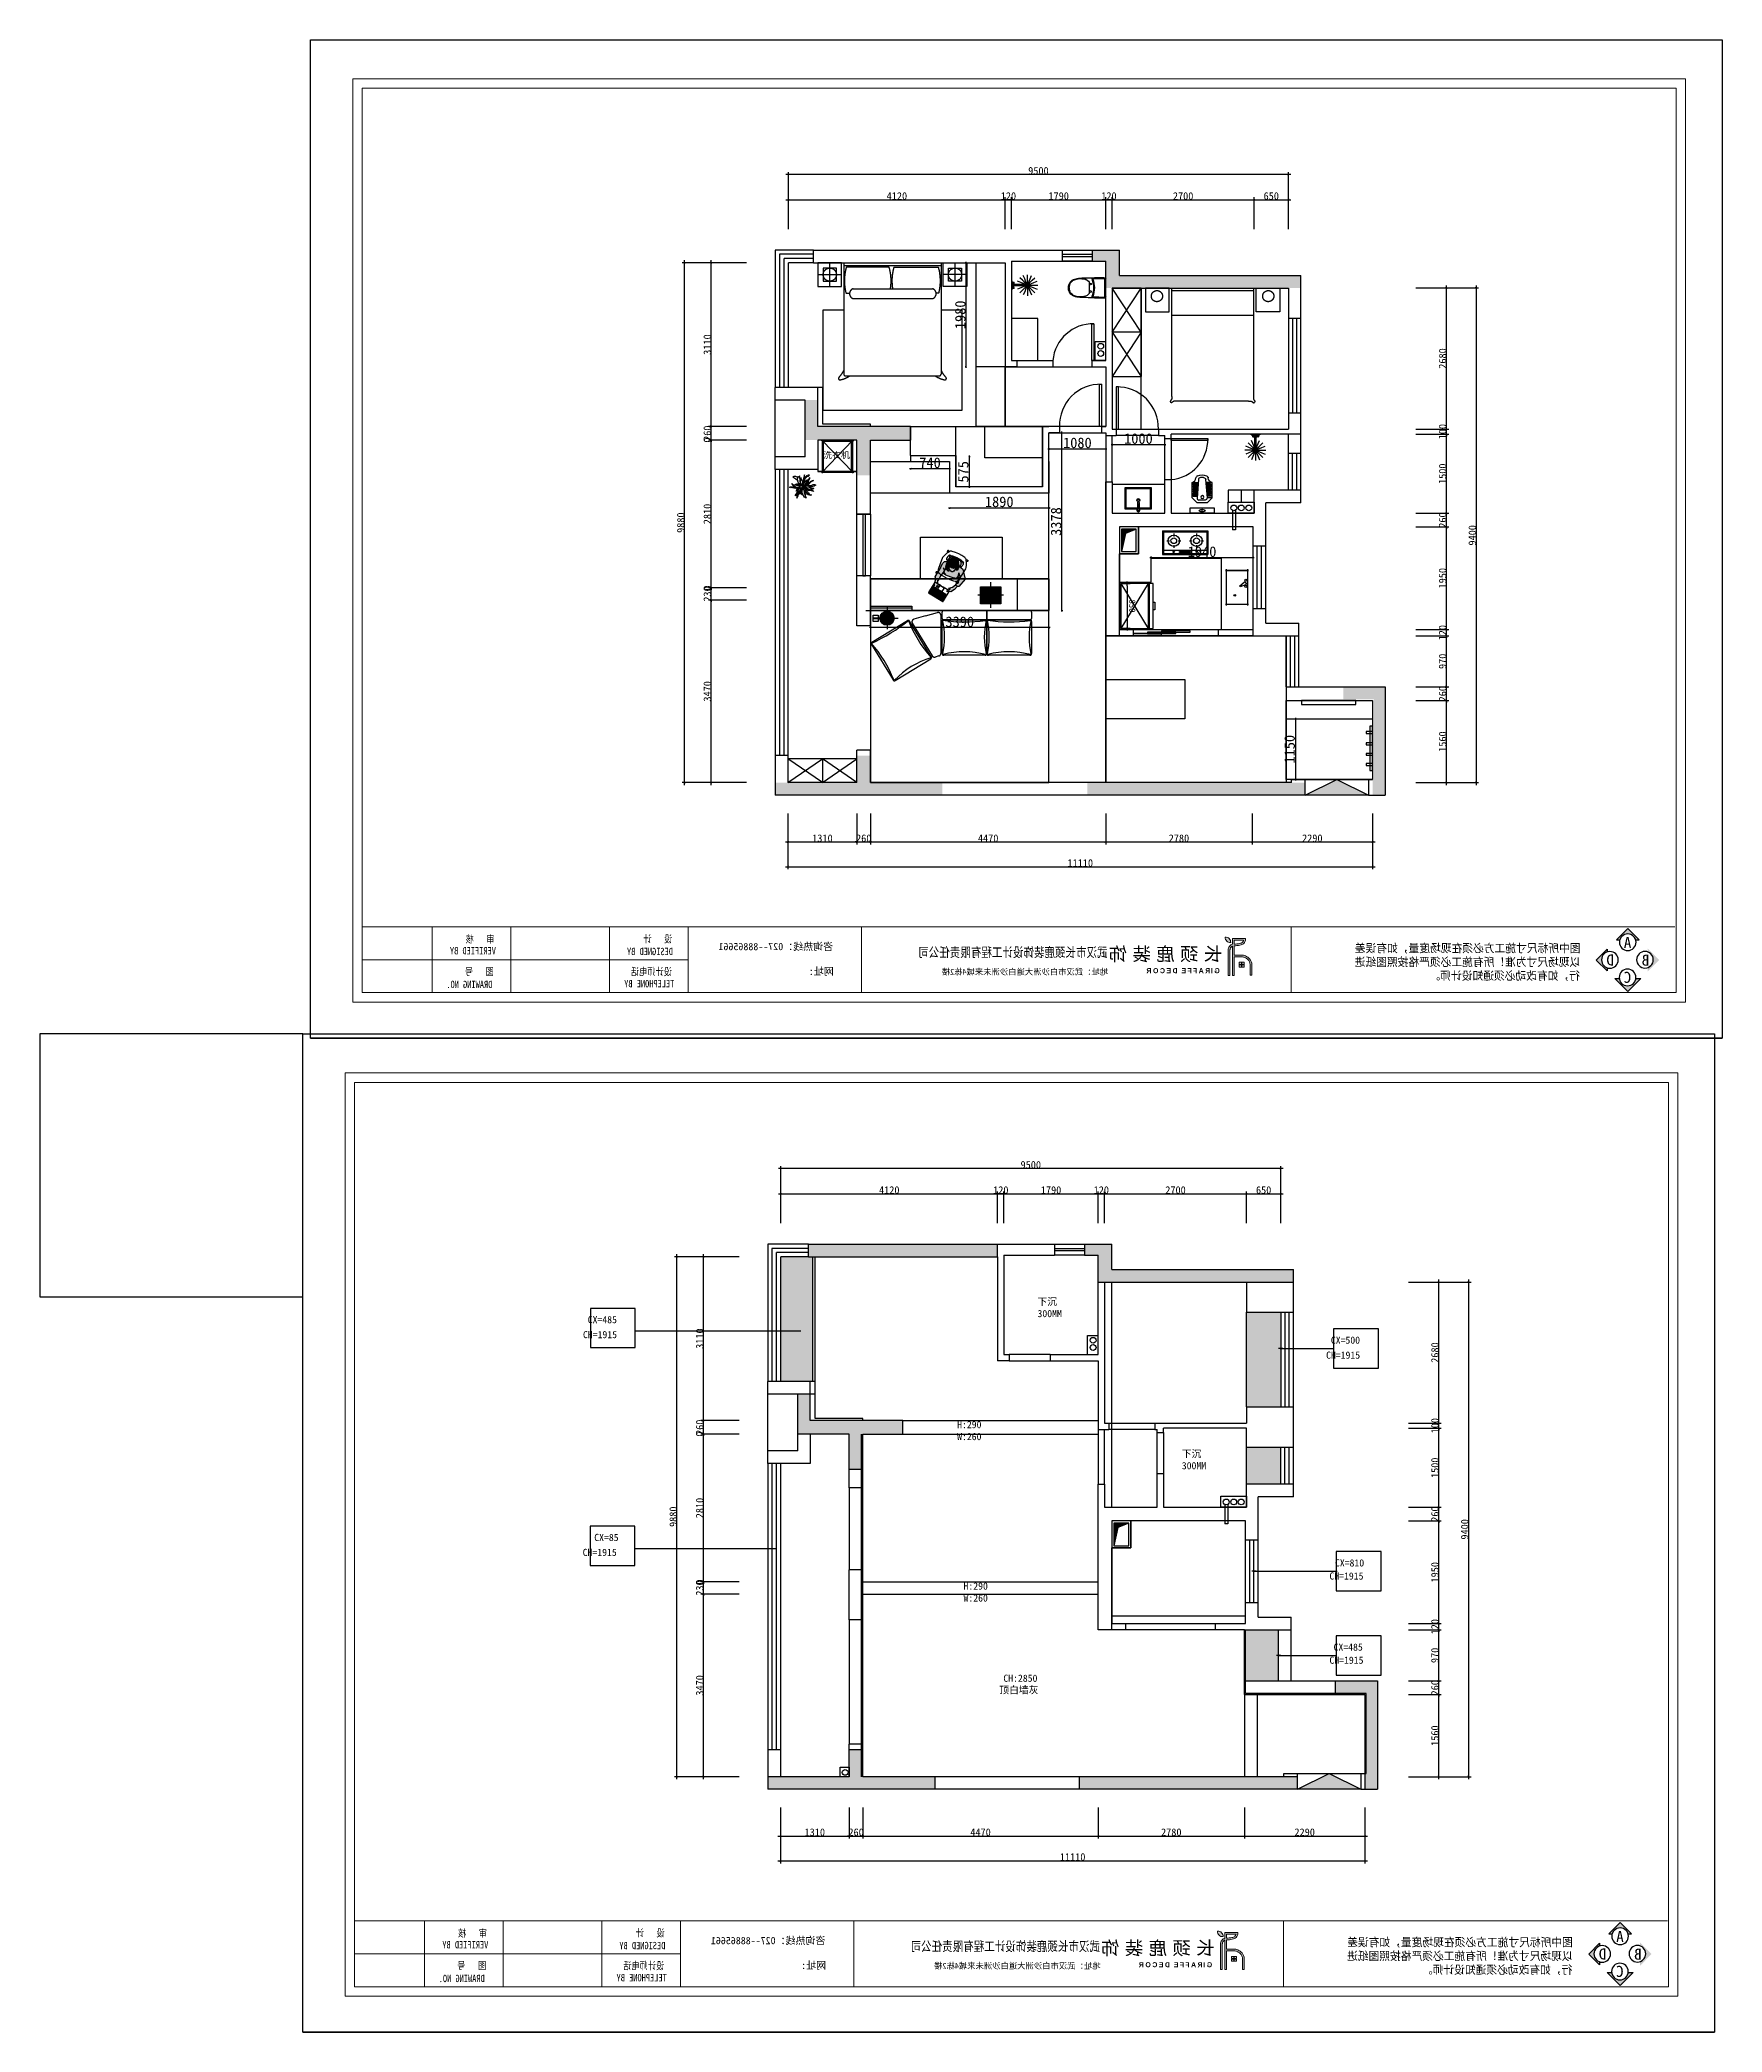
# Model space of a CAD drawing. Header units: inches. Extents: x 1174834 to 1369688, y -175882 to -108740.
# Drawn here: x 1201661 to 1233633, y -146600 to -108740 of the extents above; entities that cross this region are included whole.
import ezdxf

# ---------------------------------------------------------------- set-up
doc = ezdxf.new("R2010")
doc.units = ezdxf.units.IN
doc.header["$LTSCALE"] = 500
doc.header["$MEASUREMENT"] = 0
doc.linetypes.add('ACAD_ISO03W100', pattern=[30, 12, -18])
doc.linetypes.add('DASH', pattern=[0.35, 0.25, -0.1])
for name, color, linetype in [('0--家具', 2, 'Continuous'), ('0--家具细线', 14, 'Continuous'), ('0-原始窗户', 2, 'Continuous'), ('8', 8, 'Continuous'), ('A-01-原始墙体', 7, 'Continuous'), ('FF-FURN', 51, 'Continuous'), ('SH-尺寸标注', 32, 'Continuous'), ('TEXT', 7, 'Continuous'), ('WALL', 255, 'Continuous'), ('填充', 251, 'Continuous'), ('家具', 2, 'Continuous'), ('特细线', 251, 'Continuous')]:
    doc.layers.add(name, color=color, linetype=linetype)
doc.layers.add('022外尺寸标注', color=4, linetype='Continuous', lineweight=0)
doc.layers.add('填充线', color=143, linetype='Continuous', lineweight=9)
doc.styles.add('Arial', font='simhei.ttf')
doc.styles.add('HZ', font='')
doc.styles.add('QHGM-宋体', font='SimSun.ttf', dxfattribs={"width": 0.8})
doc.styles.add('宋体', font='NSimSun.ttf', dxfattribs={"height": 80})
doc.styles.add('样式_1', font='')
doc.styles.add('黑体', font='simhei.ttf', dxfattribs={"height": 80})
doc.styles.get('HZ').set_extended_font_data('仿宋_GB2312')
doc.styles.get('样式_1').set_extended_font_data('FangSong_GB2312')
doc.dimstyles.new('D_20_2.35', dxfattribs={"dimtxt": 142.857143, "dimasz": 35.714286, "dimexe": 47.619048, "dimexo": 0, "dimgap": 0, "dimtad": 1, "dimdec": 0, "dimzin": 1, "dimdsep": 46, "dimtxsty": 'Standard', "dimblk": 'ARCHTICK', "dimcen": 0.09, "dimdle": 47.619048, "dimclrd": 252, "dimclre": 252, "dimclrt": 134, "dimadec": 0, "dimazin": 0, "dimtfac": 1, "dimtdec": 4, "dimtix": 1, "dimtmove": 2, "dimatfit": 3, "dimfxl": 1, "dimtolj": 1, "dimtzin": 0, "dimarcsym": 0})
doc.dimstyles.new('FS', dxfattribs={"dimscale": 60, "dimtxt": 2, "dimasz": 0.7, "dimexe": 1, "dimexo": 0.5, "dimtad": 1, "dimdec": 0, "dimzin": 0, "dimdsep": 46, "dimtxsty": 'Arial', "dimblk1": 'DOT', "dimblk2": 'DOT', "dimsah": 1, "dimcen": 0, "dimclrd": 8, "dimclre": 8, "dimclrt": 7, "dimadec": 0, "dimazin": 0, "dimtfac": 1, "dimtdec": 0, "dimtix": 1, "dimtmove": 2, "dimatfit": 3, "dimldrblk": 'DOT', "dimfxl": 1, "dimfxlon": 1, "dimtolj": 1, "dimtzin": 0, "dimlwd": -1, "dimarcsym": 0})
doc.dimstyles.new('标注-大', dxfattribs={"dimtxt": 120, "dimasz": 60, "dimexe": 30, "dimexo": 30, "dimgap": 20, "dimtad": 1, "dimtxsty": 'Standard', "dimblk": 'ARCHTICK', "dimcen": 2.5, "dimdle": 20, "dimclrd": 8, "dimadec": 0, "dimazin": 0, "dimtfac": 1, "dimtmove": 2, "dimatfit": 3, "dimldrblk": 'OPEN90', "dimfxl": 1, "dimarcsym": 0})

msp = doc.modelspace()

# ---------------------------------------------------------------- texts
at = {"layer": 'SH-尺寸标注', "color": 252, "linetype": 'Continuous', "style": 'HZ'}
for s, p in [('CX=485', (1212073.5, -133128.1)), ('CH=1915', (1211982.9, -133412.1)), ('CH=1915', (1211977.2, -137550.7)), ('CX=85', (1212197.4, -137266.7))]:
    msp.add_text(s, height=136, dxfattribs=at).set_placement(p)
at = {"layer": 'TEXT', "style": 'HZ'}
for s, p in [('CX=500', (1226196.1, -133517.7)), ('CH=1915', (1226105.5, -133801.7)), ('CX=810', (1226274, -137750.3)), ('CH=1915', (1226169, -137999.3)), ('CX=485', (1226248.1, -139350.3)), ('CH=1915', (1226169, -139599.3))]:
    msp.add_text(s, height=136, dxfattribs=at).set_placement(p)
at = {"layer": 'TEXT', "char_height": 136, "attachment_point": 1, "style": 'HZ'}
for s, insert, width in [('下沉300MM', (1220621.2, -132649.6), 763.454), ('H:290\\PW:260', (1219093.6, -134986.6), 763.454), ('下沉300MM', (1223363.7, -135540.2), 763.454), ('H:290\\PW:260', (1219215.4, -138054.6), 763.454), ('顶白墙灰', (1219896.8, -140028.7), 1019.702), ('CH:2850', (1219972.2, -139805.7), 763.454)]:
    msp.add_mtext(s, dxfattribs=dict(at, insert=insert, width=width))

# ---------------------------------------------------------------- blocks, each defined once
blk = doc.blocks.new('_ArchTick')
at = {"color": 0, "linetype": 'ByBlock', "const_width": 0.15}
blk.add_lwpolyline([(-0.5, -0.5), (0.5, 0.5)], dxfattribs=at)
blk = doc.blocks.new('*D251')
at = {"layer": 'Defpoints', "color": 0, "linetype": 'Continuous', "transparency": 16777216}
for p in [(1215734, -142333), (1217044, -142333), (1217044, -142873)]:
    blk.add_point(p, dxfattribs=at)
at = {"layer": 'SH-尺寸标注', "color": 252, "linetype": 'Continuous', "lineweight": -2, "transparency": 16777216}
for p, q in [((1215734, -142333), (1215734, -142920)), ((1217044, -142333), (1217044, -142920)), ((1215686, -142873), (1217092, -142873))]:
    blk.add_line(p, q, dxfattribs=at)
at = {"layer": 'SH-尺寸标注', "color": 252, "linetype": 'Continuous', "lineweight": -2, "transparency": 16777216, "xscale": 35.71428581050463, "yscale": 35.71428581050463, "zscale": 35.71428581050463, "rotation": 180}
blk.add_blockref('_ArchTick', (1215734, -142873), dxfattribs=at)
at = {"layer": 'SH-尺寸标注', "color": 252, "linetype": 'Continuous', "lineweight": -2, "transparency": 16777216, "xscale": 35.71428581050463, "yscale": 35.71428581050463, "zscale": 35.71428581050463}
blk.add_blockref('_ArchTick', (1217044, -142873), dxfattribs=at)
at = {"layer": 'SH-尺寸标注', "color": 134, "linetype": 'Continuous', "transparency": 16777216, "insert": (1216389, -142801), "char_height": 142.9, "attachment_point": 5}
blk.add_mtext('\\A1;1310', dxfattribs=at)
blk = doc.blocks.new('*D252')
at = {"layer": 'Defpoints', "color": 0, "linetype": 'Continuous', "transparency": 16777216}
for p in [(1217044, -142333), (1217304, -142333), (1217304, -142873)]:
    blk.add_point(p, dxfattribs=at)
at = {"layer": 'SH-尺寸标注', "color": 252, "linetype": 'Continuous', "lineweight": -2, "transparency": 16777216}
for p, q in [((1217044, -142333), (1217044, -142920)), ((1217304, -142333), (1217304, -142920)), ((1217044, -142873), (1217008, -142873)), ((1217044, -142873), (1217304, -142873)), ((1217304, -142873), (1217340, -142873))]:
    blk.add_line(p, q, dxfattribs=at)
at = {"layer": 'SH-尺寸标注', "color": 252, "linetype": 'Continuous', "lineweight": -2, "transparency": 16777216, "xscale": 35.71428581050463, "yscale": 35.71428581050463, "zscale": 35.71428581050463}
blk.add_blockref('_ArchTick', (1217044, -142873), dxfattribs=at)
at = {"layer": 'SH-尺寸标注', "color": 252, "linetype": 'Continuous', "lineweight": -2, "transparency": 16777216, "xscale": 35.71428581050463, "yscale": 35.71428581050463, "zscale": 35.71428581050463, "rotation": 180}
blk.add_blockref('_ArchTick', (1217304, -142873), dxfattribs=at)
at = {"layer": 'SH-尺寸标注', "color": 134, "linetype": 'Continuous', "transparency": 16777216, "insert": (1217174, -142801), "char_height": 142.9, "attachment_point": 5}
blk.add_mtext('\\A1;260', dxfattribs=at)
blk = doc.blocks.new('*D253')
at = {"layer": 'Defpoints', "color": 0, "linetype": 'Continuous', "transparency": 16777216}
for p in [(1217304, -142333), (1221774, -142333), (1221774, -142873)]:
    blk.add_point(p, dxfattribs=at)
at = {"layer": 'SH-尺寸标注', "color": 252, "linetype": 'Continuous', "lineweight": -2, "transparency": 16777216}
for p, q in [((1217304, -142333), (1217304, -142920)), ((1221774, -142333), (1221774, -142920)), ((1217256, -142873), (1221822, -142873))]:
    blk.add_line(p, q, dxfattribs=at)
at = {"layer": 'SH-尺寸标注', "color": 252, "linetype": 'Continuous', "lineweight": -2, "transparency": 16777216, "xscale": 35.71428581050463, "yscale": 35.71428581050463, "zscale": 35.71428581050463, "rotation": 180}
blk.add_blockref('_ArchTick', (1217304, -142873), dxfattribs=at)
at = {"layer": 'SH-尺寸标注', "color": 252, "linetype": 'Continuous', "lineweight": -2, "transparency": 16777216, "xscale": 35.71428581050463, "yscale": 35.71428581050463, "zscale": 35.71428581050463}
blk.add_blockref('_ArchTick', (1221774, -142873), dxfattribs=at)
at = {"layer": 'SH-尺寸标注', "color": 134, "linetype": 'Continuous', "transparency": 16777216, "insert": (1219539, -142801), "char_height": 142.9, "attachment_point": 5}
blk.add_mtext('\\A1;4470', dxfattribs=at)
blk = doc.blocks.new('*D254')
at = {"layer": 'Defpoints', "color": 0, "linetype": 'Continuous', "transparency": 16777216}
for p in [(1221774, -142333), (1224554, -142333), (1224554, -142873)]:
    blk.add_point(p, dxfattribs=at)
at = {"layer": 'SH-尺寸标注', "color": 252, "linetype": 'Continuous', "lineweight": -2, "transparency": 16777216}
for p, q in [((1221774, -142333), (1221774, -142920)), ((1224554, -142333), (1224554, -142920)), ((1221726, -142873), (1224602, -142873))]:
    blk.add_line(p, q, dxfattribs=at)
at = {"layer": 'SH-尺寸标注', "color": 252, "linetype": 'Continuous', "lineweight": -2, "transparency": 16777216, "xscale": 35.71428581050463, "yscale": 35.71428581050463, "zscale": 35.71428581050463, "rotation": 180}
blk.add_blockref('_ArchTick', (1221774, -142873), dxfattribs=at)
at = {"layer": 'SH-尺寸标注', "color": 252, "linetype": 'Continuous', "lineweight": -2, "transparency": 16777216, "xscale": 35.71428581050463, "yscale": 35.71428581050463, "zscale": 35.71428581050463}
blk.add_blockref('_ArchTick', (1224554, -142873), dxfattribs=at)
at = {"layer": 'SH-尺寸标注', "color": 134, "linetype": 'Continuous', "transparency": 16777216, "insert": (1223164, -142801), "char_height": 142.9, "attachment_point": 5}
blk.add_mtext('\\A1;2780', dxfattribs=at)
blk = doc.blocks.new('*D255')
at = {"layer": 'Defpoints', "color": 0, "linetype": 'Continuous', "transparency": 16777216}
for p in [(1224554, -142333), (1226844, -142333), (1226844, -142873)]:
    blk.add_point(p, dxfattribs=at)
at = {"layer": 'SH-尺寸标注', "color": 252, "linetype": 'Continuous', "lineweight": -2, "transparency": 16777216}
for p, q in [((1224554, -142333), (1224554, -142920)), ((1226844, -142333), (1226844, -142920)), ((1224506, -142873), (1226892, -142873))]:
    blk.add_line(p, q, dxfattribs=at)
at = {"layer": 'SH-尺寸标注', "color": 252, "linetype": 'Continuous', "lineweight": -2, "transparency": 16777216, "xscale": 35.71428581050463, "yscale": 35.71428581050463, "zscale": 35.71428581050463, "rotation": 180}
blk.add_blockref('_ArchTick', (1224554, -142873), dxfattribs=at)
at = {"layer": 'SH-尺寸标注', "color": 252, "linetype": 'Continuous', "lineweight": -2, "transparency": 16777216, "xscale": 35.71428581050463, "yscale": 35.71428581050463, "zscale": 35.71428581050463}
blk.add_blockref('_ArchTick', (1226844, -142873), dxfattribs=at)
at = {"layer": 'SH-尺寸标注', "color": 134, "linetype": 'Continuous', "transparency": 16777216, "insert": (1225699, -142801), "char_height": 142.9, "attachment_point": 5}
blk.add_mtext('\\A1;2290', dxfattribs=at)
blk = doc.blocks.new('*D256')
at = {"layer": 'Defpoints', "color": 0, "linetype": 'Continuous', "transparency": 16777216}
for p in [(1215734, -142333), (1226844, -142333), (1226844, -143344)]:
    blk.add_point(p, dxfattribs=at)
at = {"layer": 'SH-尺寸标注', "color": 252, "linetype": 'Continuous', "lineweight": -2, "transparency": 16777216}
for p, q in [((1215734, -142333), (1215734, -143392)), ((1226844, -142333), (1226844, -143392)), ((1215686, -143344), (1226892, -143344))]:
    blk.add_line(p, q, dxfattribs=at)
at = {"layer": 'SH-尺寸标注', "color": 252, "linetype": 'Continuous', "lineweight": -2, "transparency": 16777216, "xscale": 35.71428581050463, "yscale": 35.71428581050463, "zscale": 35.71428581050463, "rotation": 180}
blk.add_blockref('_ArchTick', (1215734, -143344), dxfattribs=at)
at = {"layer": 'SH-尺寸标注', "color": 252, "linetype": 'Continuous', "lineweight": -2, "transparency": 16777216, "xscale": 35.71428581050463, "yscale": 35.71428581050463, "zscale": 35.71428581050463}
blk.add_blockref('_ArchTick', (1226844, -143344), dxfattribs=at)
at = {"layer": 'SH-尺寸标注', "color": 134, "linetype": 'Continuous', "transparency": 16777216, "insert": (1221289, -143272), "char_height": 142.9, "attachment_point": 5}
blk.add_mtext('\\A1;11110', dxfattribs=at)
blk = doc.blocks.new('*D257')
at = {"layer": 'Defpoints', "color": 0, "linetype": 'Continuous', "transparency": 16777216}
for p in [(1214273, -138275), (1214949, -138275), (1214949, -141745)]:
    blk.add_point(p, dxfattribs=at)
at = {"layer": 'SH-尺寸标注', "color": 252, "linetype": 'Continuous', "lineweight": -2, "transparency": 16777216}
for p, q in [((1214949, -138275), (1214226, -138275)), ((1214273, -141793), (1214273, -138228)), ((1214949, -141745), (1214226, -141745))]:
    blk.add_line(p, q, dxfattribs=at)
at = {"layer": 'SH-尺寸标注', "color": 252, "linetype": 'Continuous', "lineweight": -2, "transparency": 16777216, "xscale": 35.71428581050463, "yscale": 35.71428581050463, "zscale": 35.71428581050463}
for p, rotation in [((1214273, -138275), 90), ((1214273, -141745), 270)]:
    blk.add_blockref('_ArchTick', p, dxfattribs=dict(at, rotation=rotation))
at = {"layer": 'SH-尺寸标注', "color": 134, "linetype": 'Continuous', "transparency": 16777216, "insert": (1214202, -140010), "char_height": 142.9, "attachment_point": 5, "rotation": 90}
blk.add_mtext('\\A1;3470', dxfattribs=at)
blk = doc.blocks.new('*D258')
at = {"layer": 'Defpoints', "color": 0, "linetype": 'Continuous', "transparency": 16777216}
for p in [(1214273, -138045), (1214949, -138045), (1214949, -138275)]:
    blk.add_point(p, dxfattribs=at)
at = {"layer": 'SH-尺寸标注', "color": 252, "linetype": 'Continuous', "lineweight": -2, "transparency": 16777216}
for p, q in [((1214949, -138045), (1214226, -138045)), ((1214273, -138045), (1214273, -138010)), ((1214273, -138275), (1214273, -138045)), ((1214949, -138275), (1214226, -138275)), ((1214273, -138275), (1214273, -138311))]:
    blk.add_line(p, q, dxfattribs=at)
at = {"layer": 'SH-尺寸标注', "color": 252, "linetype": 'Continuous', "lineweight": -2, "transparency": 16777216, "xscale": 35.71428581050463, "yscale": 35.71428581050463, "zscale": 35.71428581050463}
for p, rotation in [((1214273, -138045), 270), ((1214273, -138275), 90)]:
    blk.add_blockref('_ArchTick', p, dxfattribs=dict(at, rotation=rotation))
at = {"layer": 'SH-尺寸标注', "color": 134, "linetype": 'Continuous', "transparency": 16777216, "insert": (1214202, -138160), "char_height": 142.9, "attachment_point": 5, "rotation": 90}
blk.add_mtext('\\A1;230', dxfattribs=at)
blk = doc.blocks.new('*D259')
at = {"layer": 'Defpoints', "color": 0, "linetype": 'Continuous', "transparency": 16777216}
for p in [(1214273, -138045), (1214949, -138045), (1214949, -138045)]:
    blk.add_point(p, dxfattribs=at)
at = {"layer": 'SH-尺寸标注', "color": 252, "linetype": 'Continuous', "lineweight": -2, "transparency": 16777216}
for p, q in [((1214949, -138045), (1214226, -138045)), ((1214949, -138045), (1214226, -138045)), ((1214273, -138045), (1214273, -138010)), ((1214273, -138045), (1214273, -138081)), ((1214273, -138045), (1214273, -138045))]:
    blk.add_line(p, q, dxfattribs=at)
at = {"layer": 'SH-尺寸标注', "color": 252, "linetype": 'Continuous', "lineweight": -2, "transparency": 16777216, "xscale": 35.71428581050463, "yscale": 35.71428581050463, "zscale": 35.71428581050463}
for rotation in [90, 270]:
    blk.add_blockref('_ArchTick', (1214273, -138045), dxfattribs=dict(at, rotation=rotation))
at = {"layer": 'SH-尺寸标注', "color": 134, "linetype": 'Continuous', "transparency": 16777216, "insert": (1214202, -138045), "char_height": 142.9, "attachment_point": 5, "rotation": 90}
blk.add_mtext('\\A1;0', dxfattribs=at)
blk = doc.blocks.new('*D260')
at = {"layer": 'Defpoints', "color": 0, "linetype": 'Continuous', "transparency": 16777216}
for p in [(1214273, -135235), (1214949, -135235), (1214949, -138045)]:
    blk.add_point(p, dxfattribs=at)
at = {"layer": 'SH-尺寸标注', "color": 252, "linetype": 'Continuous', "lineweight": -2, "transparency": 16777216}
for p, q in [((1214949, -135235), (1214226, -135235)), ((1214273, -138093), (1214273, -135188)), ((1214949, -138045), (1214226, -138045))]:
    blk.add_line(p, q, dxfattribs=at)
at = {"layer": 'SH-尺寸标注', "color": 252, "linetype": 'Continuous', "lineweight": -2, "transparency": 16777216, "xscale": 35.71428581050463, "yscale": 35.71428581050463, "zscale": 35.71428581050463}
for p, rotation in [((1214273, -135235), 90), ((1214273, -138045), 270)]:
    blk.add_blockref('_ArchTick', p, dxfattribs=dict(at, rotation=rotation))
at = {"layer": 'SH-尺寸标注', "color": 134, "linetype": 'Continuous', "transparency": 16777216, "insert": (1214202, -136640), "char_height": 142.9, "attachment_point": 5, "rotation": 90}
blk.add_mtext('\\A1;2810', dxfattribs=at)
blk = doc.blocks.new('*D261')
at = {"layer": 'Defpoints', "color": 0, "linetype": 'Continuous', "transparency": 16777216}
for p in [(1214273, -135235), (1214949, -135235), (1214949, -135235)]:
    blk.add_point(p, dxfattribs=at)
at = {"layer": 'SH-尺寸标注', "color": 252, "linetype": 'Continuous', "lineweight": -2, "transparency": 16777216}
for p, q in [((1214949, -135235), (1214226, -135235)), ((1214949, -135235), (1214226, -135235)), ((1214273, -135235), (1214273, -135200)), ((1214273, -135235), (1214273, -135271)), ((1214273, -135235), (1214273, -135235))]:
    blk.add_line(p, q, dxfattribs=at)
at = {"layer": 'SH-尺寸标注', "color": 252, "linetype": 'Continuous', "lineweight": -2, "transparency": 16777216, "xscale": 35.71428581050463, "yscale": 35.71428581050463, "zscale": 35.71428581050463}
for rotation in [90, 270]:
    blk.add_blockref('_ArchTick', (1214273, -135235), dxfattribs=dict(at, rotation=rotation))
at = {"layer": 'SH-尺寸标注', "color": 134, "linetype": 'Continuous', "transparency": 16777216, "insert": (1214202, -135235), "char_height": 142.9, "attachment_point": 5, "rotation": 90}
blk.add_mtext('\\A1;0', dxfattribs=at)
blk = doc.blocks.new('*D262')
at = {"layer": 'Defpoints', "color": 0, "linetype": 'Continuous', "transparency": 16777216}
for p in [(1214273, -134975), (1214949, -134975), (1214949, -135235)]:
    blk.add_point(p, dxfattribs=at)
at = {"layer": 'SH-尺寸标注', "color": 252, "linetype": 'Continuous', "lineweight": -2, "transparency": 16777216}
for p, q in [((1214949, -134975), (1214226, -134975)), ((1214273, -134975), (1214273, -134940)), ((1214273, -135235), (1214273, -134975)), ((1214949, -135235), (1214226, -135235)), ((1214273, -135235), (1214273, -135271))]:
    blk.add_line(p, q, dxfattribs=at)
at = {"layer": 'SH-尺寸标注', "color": 252, "linetype": 'Continuous', "lineweight": -2, "transparency": 16777216, "xscale": 35.71428581050463, "yscale": 35.71428581050463, "zscale": 35.71428581050463}
for p, rotation in [((1214273, -134975), 270), ((1214273, -135235), 90)]:
    blk.add_blockref('_ArchTick', p, dxfattribs=dict(at, rotation=rotation))
at = {"layer": 'SH-尺寸标注', "color": 134, "linetype": 'Continuous', "transparency": 16777216, "insert": (1214202, -135105), "char_height": 142.9, "attachment_point": 5, "rotation": 90}
blk.add_mtext('\\A1;260', dxfattribs=at)
blk = doc.blocks.new('*D263')
at = {"layer": 'Defpoints', "color": 0, "linetype": 'Continuous', "transparency": 16777216}
for p in [(1214273, -131865), (1214949, -131865), (1214949, -134975)]:
    blk.add_point(p, dxfattribs=at)
at = {"layer": 'SH-尺寸标注', "color": 252, "linetype": 'Continuous', "lineweight": -2, "transparency": 16777216}
for p, q in [((1214949, -131865), (1214226, -131865)), ((1214273, -135023), (1214273, -131818)), ((1214949, -134975), (1214226, -134975))]:
    blk.add_line(p, q, dxfattribs=at)
at = {"layer": 'SH-尺寸标注', "color": 252, "linetype": 'Continuous', "lineweight": -2, "transparency": 16777216, "xscale": 35.71428581050463, "yscale": 35.71428581050463, "zscale": 35.71428581050463}
for p, rotation in [((1214273, -131865), 90), ((1214273, -134975), 270)]:
    blk.add_blockref('_ArchTick', p, dxfattribs=dict(at, rotation=rotation))
at = {"layer": 'SH-尺寸标注', "color": 134, "linetype": 'Continuous', "transparency": 16777216, "insert": (1214202, -133420), "char_height": 142.9, "attachment_point": 5, "rotation": 90}
blk.add_mtext('\\A1;3110', dxfattribs=at)
blk = doc.blocks.new('*D264')
at = {"layer": 'Defpoints', "color": 0, "linetype": 'Continuous', "transparency": 16777216}
for p in [(1213770, -131865), (1214949, -131865), (1214949, -141745)]:
    blk.add_point(p, dxfattribs=at)
at = {"layer": 'SH-尺寸标注', "color": 252, "linetype": 'Continuous', "lineweight": -2, "transparency": 16777216}
for p, q in [((1214949, -131865), (1213722, -131865)), ((1213770, -141793), (1213770, -131818)), ((1214949, -141745), (1213722, -141745))]:
    blk.add_line(p, q, dxfattribs=at)
at = {"layer": 'SH-尺寸标注', "color": 252, "linetype": 'Continuous', "lineweight": -2, "transparency": 16777216, "xscale": 35.71428581050463, "yscale": 35.71428581050463, "zscale": 35.71428581050463}
for p, rotation in [((1213770, -131865), 90), ((1213770, -141745), 270)]:
    blk.add_blockref('_ArchTick', p, dxfattribs=dict(at, rotation=rotation))
at = {"layer": 'SH-尺寸标注', "color": 134, "linetype": 'Continuous', "transparency": 16777216, "insert": (1213699, -136805), "char_height": 142.9, "attachment_point": 5, "rotation": 90}
blk.add_mtext('\\A1;9880', dxfattribs=at)
blk = doc.blocks.new('*D265')
at = {"layer": 'Defpoints', "color": 0, "linetype": 'Continuous', "transparency": 16777216}
for p in [(1219864, -130669), (1215744, -131229), (1219864, -131229)]:
    blk.add_point(p, dxfattribs=at)
at = {"layer": 'SH-尺寸标注', "color": 252, "linetype": 'Continuous', "lineweight": -2, "transparency": 16777216}
for p, q in [((1215696, -130669), (1219912, -130669)), ((1215744, -131229), (1215744, -130622)), ((1219864, -131229), (1219864, -130622))]:
    blk.add_line(p, q, dxfattribs=at)
at = {"layer": 'SH-尺寸标注', "color": 252, "linetype": 'Continuous', "lineweight": -2, "transparency": 16777216, "xscale": 35.71428581050463, "yscale": 35.71428581050463, "zscale": 35.71428581050463, "rotation": 180}
blk.add_blockref('_ArchTick', (1215744, -130669), dxfattribs=at)
at = {"layer": 'SH-尺寸标注', "color": 252, "linetype": 'Continuous', "lineweight": -2, "transparency": 16777216, "xscale": 35.71428581050463, "yscale": 35.71428581050463, "zscale": 35.71428581050463}
blk.add_blockref('_ArchTick', (1219864, -130669), dxfattribs=at)
at = {"layer": 'SH-尺寸标注', "color": 134, "linetype": 'Continuous', "transparency": 16777216, "insert": (1217804, -130598), "char_height": 142.9, "attachment_point": 5}
blk.add_mtext('\\A1;4120', dxfattribs=at)
blk = doc.blocks.new('*D266')
at = {"layer": 'Defpoints', "color": 0, "linetype": 'Continuous', "transparency": 16777216}
for p in [(1219984, -130669), (1219864, -131229), (1219984, -131229)]:
    blk.add_point(p, dxfattribs=at)
at = {"layer": 'SH-尺寸标注', "color": 252, "linetype": 'Continuous', "lineweight": -2, "transparency": 16777216}
for p, q in [((1219864, -130669), (1219828, -130669)), ((1219864, -131229), (1219864, -130622)), ((1219864, -130669), (1219984, -130669)), ((1219984, -131229), (1219984, -130622)), ((1219984, -130669), (1220020, -130669))]:
    blk.add_line(p, q, dxfattribs=at)
at = {"layer": 'SH-尺寸标注', "color": 252, "linetype": 'Continuous', "lineweight": -2, "transparency": 16777216, "xscale": 35.71428581050463, "yscale": 35.71428581050463, "zscale": 35.71428581050463}
blk.add_blockref('_ArchTick', (1219864, -130669), dxfattribs=at)
at = {"layer": 'SH-尺寸标注', "color": 252, "linetype": 'Continuous', "lineweight": -2, "transparency": 16777216, "xscale": 35.71428581050463, "yscale": 35.71428581050463, "zscale": 35.71428581050463, "rotation": 180}
blk.add_blockref('_ArchTick', (1219984, -130669), dxfattribs=at)
at = {"layer": 'SH-尺寸标注', "color": 134, "linetype": 'Continuous', "transparency": 16777216, "insert": (1219924, -130598), "char_height": 142.9, "attachment_point": 5}
blk.add_mtext('\\A1;120', dxfattribs=at)
blk = doc.blocks.new('*D267')
at = {"layer": 'Defpoints', "color": 0, "linetype": 'Continuous', "transparency": 16777216}
for p in [(1221774, -130669), (1219984, -131229), (1221774, -131229)]:
    blk.add_point(p, dxfattribs=at)
at = {"layer": 'SH-尺寸标注', "color": 252, "linetype": 'Continuous', "lineweight": -2, "transparency": 16777216}
for p, q in [((1219936, -130669), (1221822, -130669)), ((1219984, -131229), (1219984, -130622)), ((1221774, -131229), (1221774, -130622))]:
    blk.add_line(p, q, dxfattribs=at)
at = {"layer": 'SH-尺寸标注', "color": 252, "linetype": 'Continuous', "lineweight": -2, "transparency": 16777216, "xscale": 35.71428581050463, "yscale": 35.71428581050463, "zscale": 35.71428581050463, "rotation": 180}
blk.add_blockref('_ArchTick', (1219984, -130669), dxfattribs=at)
at = {"layer": 'SH-尺寸标注', "color": 252, "linetype": 'Continuous', "lineweight": -2, "transparency": 16777216, "xscale": 35.71428581050463, "yscale": 35.71428581050463, "zscale": 35.71428581050463}
blk.add_blockref('_ArchTick', (1221774, -130669), dxfattribs=at)
at = {"layer": 'SH-尺寸标注', "color": 134, "linetype": 'Continuous', "transparency": 16777216, "insert": (1220879, -130598), "char_height": 142.9, "attachment_point": 5}
blk.add_mtext('\\A1;1790', dxfattribs=at)
blk = doc.blocks.new('*D268')
at = {"layer": 'Defpoints', "color": 0, "linetype": 'Continuous', "transparency": 16777216}
for p in [(1221894, -130669), (1221774, -131229), (1221894, -131229)]:
    blk.add_point(p, dxfattribs=at)
at = {"layer": 'SH-尺寸标注', "color": 252, "linetype": 'Continuous', "lineweight": -2, "transparency": 16777216}
for p, q in [((1221774, -130669), (1221738, -130669)), ((1221774, -131229), (1221774, -130622)), ((1221774, -130669), (1221894, -130669)), ((1221894, -131229), (1221894, -130622)), ((1221894, -130669), (1221930, -130669))]:
    blk.add_line(p, q, dxfattribs=at)
at = {"layer": 'SH-尺寸标注', "color": 252, "linetype": 'Continuous', "lineweight": -2, "transparency": 16777216, "xscale": 35.71428581050463, "yscale": 35.71428581050463, "zscale": 35.71428581050463}
blk.add_blockref('_ArchTick', (1221774, -130669), dxfattribs=at)
at = {"layer": 'SH-尺寸标注', "color": 252, "linetype": 'Continuous', "lineweight": -2, "transparency": 16777216, "xscale": 35.71428581050463, "yscale": 35.71428581050463, "zscale": 35.71428581050463, "rotation": 180}
blk.add_blockref('_ArchTick', (1221894, -130669), dxfattribs=at)
at = {"layer": 'SH-尺寸标注', "color": 134, "linetype": 'Continuous', "transparency": 16777216, "insert": (1221834, -130598), "char_height": 142.9, "attachment_point": 5}
blk.add_mtext('\\A1;120', dxfattribs=at)
blk = doc.blocks.new('*D269')
at = {"layer": 'Defpoints', "color": 0, "linetype": 'Continuous', "transparency": 16777216}
for p in [(1224594, -130669), (1221894, -131229), (1224594, -131229)]:
    blk.add_point(p, dxfattribs=at)
at = {"layer": 'SH-尺寸标注', "color": 252, "linetype": 'Continuous', "lineweight": -2, "transparency": 16777216}
for p, q in [((1221846, -130669), (1224642, -130669)), ((1221894, -131229), (1221894, -130622)), ((1224594, -131229), (1224594, -130622))]:
    blk.add_line(p, q, dxfattribs=at)
at = {"layer": 'SH-尺寸标注', "color": 252, "linetype": 'Continuous', "lineweight": -2, "transparency": 16777216, "xscale": 35.71428581050463, "yscale": 35.71428581050463, "zscale": 35.71428581050463, "rotation": 180}
blk.add_blockref('_ArchTick', (1221894, -130669), dxfattribs=at)
at = {"layer": 'SH-尺寸标注', "color": 252, "linetype": 'Continuous', "lineweight": -2, "transparency": 16777216, "xscale": 35.71428581050463, "yscale": 35.71428581050463, "zscale": 35.71428581050463}
blk.add_blockref('_ArchTick', (1224594, -130669), dxfattribs=at)
at = {"layer": 'SH-尺寸标注', "color": 134, "linetype": 'Continuous', "transparency": 16777216, "insert": (1223244, -130598), "char_height": 142.9, "attachment_point": 5}
blk.add_mtext('\\A1;2700', dxfattribs=at)
blk = doc.blocks.new('*D270')
at = {"layer": 'Defpoints', "color": 0, "linetype": 'Continuous', "transparency": 16777216}
for p in [(1225244, -130669), (1224594, -131229), (1225244, -131229)]:
    blk.add_point(p, dxfattribs=at)
at = {"layer": 'SH-尺寸标注', "color": 252, "linetype": 'Continuous', "lineweight": -2, "transparency": 16777216}
for p, q in [((1224546, -130669), (1225292, -130669)), ((1224594, -131229), (1224594, -130622)), ((1225244, -131229), (1225244, -130622))]:
    blk.add_line(p, q, dxfattribs=at)
at = {"layer": 'SH-尺寸标注', "color": 252, "linetype": 'Continuous', "lineweight": -2, "transparency": 16777216, "xscale": 35.71428581050463, "yscale": 35.71428581050463, "zscale": 35.71428581050463, "rotation": 180}
blk.add_blockref('_ArchTick', (1224594, -130669), dxfattribs=at)
at = {"layer": 'SH-尺寸标注', "color": 252, "linetype": 'Continuous', "lineweight": -2, "transparency": 16777216, "xscale": 35.71428581050463, "yscale": 35.71428581050463, "zscale": 35.71428581050463}
blk.add_blockref('_ArchTick', (1225244, -130669), dxfattribs=at)
at = {"layer": 'SH-尺寸标注', "color": 134, "linetype": 'Continuous', "transparency": 16777216, "insert": (1224919, -130598), "char_height": 142.9, "attachment_point": 5}
blk.add_mtext('\\A1;650', dxfattribs=at)
blk = doc.blocks.new('*D271')
at = {"layer": 'Defpoints', "color": 0, "linetype": 'Continuous', "transparency": 16777216}
for p in [(1215744, -130189), (1215744, -131229), (1225244, -131229)]:
    blk.add_point(p, dxfattribs=at)
at = {"layer": 'SH-尺寸标注', "color": 252, "linetype": 'Continuous', "lineweight": -2, "transparency": 16777216}
for p, q in [((1225292, -130189), (1215696, -130189)), ((1215744, -131229), (1215744, -130142)), ((1225244, -131229), (1225244, -130142))]:
    blk.add_line(p, q, dxfattribs=at)
at = {"layer": 'SH-尺寸标注', "color": 252, "linetype": 'Continuous', "lineweight": -2, "transparency": 16777216, "xscale": 35.71428581050463, "yscale": 35.71428581050463, "zscale": 35.71428581050463, "rotation": 180}
blk.add_blockref('_ArchTick', (1215744, -130189), dxfattribs=at)
at = {"layer": 'SH-尺寸标注', "color": 252, "linetype": 'Continuous', "lineweight": -2, "transparency": 16777216, "xscale": 35.71428581050463, "yscale": 35.71428581050463, "zscale": 35.71428581050463}
blk.add_blockref('_ArchTick', (1225244, -130189), dxfattribs=at)
at = {"layer": 'SH-尺寸标注', "color": 134, "linetype": 'Continuous', "transparency": 16777216, "insert": (1220494, -130118), "char_height": 142.9, "attachment_point": 5}
blk.add_mtext('\\A1;9500', dxfattribs=at)
blk = doc.blocks.new('*D272')
at = {"layer": 'Defpoints', "color": 0, "linetype": 'Continuous', "transparency": 16777216}
for p in [(1227669, -140185), (1228246, -140185), (1227669, -141745)]:
    blk.add_point(p, dxfattribs=at)
at = {"layer": 'SH-尺寸标注', "color": 252, "linetype": 'Continuous', "lineweight": -2, "transparency": 16777216}
for p, q in [((1227669, -140185), (1228294, -140185)), ((1228246, -141793), (1228246, -140138)), ((1227669, -141745), (1228294, -141745))]:
    blk.add_line(p, q, dxfattribs=at)
at = {"layer": 'SH-尺寸标注', "color": 252, "linetype": 'Continuous', "lineweight": -2, "transparency": 16777216, "xscale": 35.71428581050463, "yscale": 35.71428581050463, "zscale": 35.71428581050463}
for p, rotation in [((1228246, -140185), 90), ((1228246, -141745), 270)]:
    blk.add_blockref('_ArchTick', p, dxfattribs=dict(at, rotation=rotation))
at = {"layer": 'SH-尺寸标注', "color": 134, "linetype": 'Continuous', "transparency": 16777216, "insert": (1228175, -140965), "char_height": 142.9, "attachment_point": 5, "rotation": 90}
blk.add_mtext('\\A1;1560', dxfattribs=at)
blk = doc.blocks.new('*D273')
at = {"layer": 'Defpoints', "color": 0, "linetype": 'Continuous', "transparency": 16777216}
for p in [(1227669, -139925), (1228246, -139925), (1227669, -140185)]:
    blk.add_point(p, dxfattribs=at)
at = {"layer": 'SH-尺寸标注', "color": 252, "linetype": 'Continuous', "lineweight": -2, "transparency": 16777216}
for p, q in [((1227669, -139925), (1228294, -139925)), ((1228246, -139925), (1228246, -139890)), ((1228246, -140185), (1228246, -139925)), ((1227669, -140185), (1228294, -140185)), ((1228246, -140185), (1228246, -140221))]:
    blk.add_line(p, q, dxfattribs=at)
at = {"layer": 'SH-尺寸标注', "color": 252, "linetype": 'Continuous', "lineweight": -2, "transparency": 16777216, "xscale": 35.71428581050463, "yscale": 35.71428581050463, "zscale": 35.71428581050463}
for p, rotation in [((1228246, -139925), 270), ((1228246, -140185), 90)]:
    blk.add_blockref('_ArchTick', p, dxfattribs=dict(at, rotation=rotation))
at = {"layer": 'SH-尺寸标注', "color": 134, "linetype": 'Continuous', "transparency": 16777216, "insert": (1228175, -140055), "char_height": 142.9, "attachment_point": 5, "rotation": 90}
blk.add_mtext('\\A1;260', dxfattribs=at)
blk = doc.blocks.new('*D274')
at = {"layer": 'Defpoints', "color": 0, "linetype": 'Continuous', "transparency": 16777216}
for p in [(1227669, -138955), (1228246, -138955), (1227669, -139925)]:
    blk.add_point(p, dxfattribs=at)
at = {"layer": 'SH-尺寸标注', "color": 252, "linetype": 'Continuous', "lineweight": -2, "transparency": 16777216}
for p, q in [((1228246, -139973), (1228246, -138908)), ((1227669, -138955), (1228294, -138955)), ((1227669, -139925), (1228294, -139925))]:
    blk.add_line(p, q, dxfattribs=at)
at = {"layer": 'SH-尺寸标注', "color": 252, "linetype": 'Continuous', "lineweight": -2, "transparency": 16777216, "xscale": 35.71428581050463, "yscale": 35.71428581050463, "zscale": 35.71428581050463}
for p, rotation in [((1228246, -138955), 90), ((1228246, -139925), 270)]:
    blk.add_blockref('_ArchTick', p, dxfattribs=dict(at, rotation=rotation))
at = {"layer": 'SH-尺寸标注', "color": 134, "linetype": 'Continuous', "transparency": 16777216, "insert": (1228175, -139440), "char_height": 142.9, "attachment_point": 5, "rotation": 90}
blk.add_mtext('\\A1;970', dxfattribs=at)
blk = doc.blocks.new('*D275')
at = {"layer": 'Defpoints', "color": 0, "linetype": 'Continuous', "transparency": 16777216}
for p in [(1227669, -138835), (1228246, -138835), (1227669, -138955)]:
    blk.add_point(p, dxfattribs=at)
at = {"layer": 'SH-尺寸标注', "color": 252, "linetype": 'Continuous', "lineweight": -2, "transparency": 16777216}
for p, q in [((1227669, -138835), (1228294, -138835)), ((1228246, -138835), (1228246, -138800)), ((1228246, -138955), (1228246, -138835)), ((1227669, -138955), (1228294, -138955)), ((1228246, -138955), (1228246, -138991))]:
    blk.add_line(p, q, dxfattribs=at)
at = {"layer": 'SH-尺寸标注', "color": 252, "linetype": 'Continuous', "lineweight": -2, "transparency": 16777216, "xscale": 35.71428581050463, "yscale": 35.71428581050463, "zscale": 35.71428581050463}
for p, rotation in [((1228246, -138835), 270), ((1228246, -138955), 90)]:
    blk.add_blockref('_ArchTick', p, dxfattribs=dict(at, rotation=rotation))
at = {"layer": 'SH-尺寸标注', "color": 134, "linetype": 'Continuous', "transparency": 16777216, "insert": (1228175, -138895), "char_height": 142.9, "attachment_point": 5, "rotation": 90}
blk.add_mtext('\\A1;120', dxfattribs=at)
blk = doc.blocks.new('*D276')
at = {"layer": 'Defpoints', "color": 0, "linetype": 'Continuous', "transparency": 16777216}
for p in [(1227669, -136885), (1228246, -136885), (1227669, -138835)]:
    blk.add_point(p, dxfattribs=at)
at = {"layer": 'SH-尺寸标注', "color": 252, "linetype": 'Continuous', "lineweight": -2, "transparency": 16777216}
for p, q in [((1227669, -136885), (1228294, -136885)), ((1228246, -138883), (1228246, -136838)), ((1227669, -138835), (1228294, -138835))]:
    blk.add_line(p, q, dxfattribs=at)
at = {"layer": 'SH-尺寸标注', "color": 252, "linetype": 'Continuous', "lineweight": -2, "transparency": 16777216, "xscale": 35.71428581050463, "yscale": 35.71428581050463, "zscale": 35.71428581050463}
for p, rotation in [((1228246, -136885), 90), ((1228246, -138835), 270)]:
    blk.add_blockref('_ArchTick', p, dxfattribs=dict(at, rotation=rotation))
at = {"layer": 'SH-尺寸标注', "color": 134, "linetype": 'Continuous', "transparency": 16777216, "insert": (1228175, -137860), "char_height": 142.9, "attachment_point": 5, "rotation": 90}
blk.add_mtext('\\A1;1950', dxfattribs=at)
blk = doc.blocks.new('*D277')
at = {"layer": 'Defpoints', "color": 0, "linetype": 'Continuous', "transparency": 16777216}
for p in [(1227669, -136625), (1228246, -136625), (1227669, -136885)]:
    blk.add_point(p, dxfattribs=at)
at = {"layer": 'SH-尺寸标注', "color": 252, "linetype": 'Continuous', "lineweight": -2, "transparency": 16777216}
for p, q in [((1227669, -136625), (1228294, -136625)), ((1228246, -136625), (1228246, -136590)), ((1228246, -136885), (1228246, -136625)), ((1227669, -136885), (1228294, -136885)), ((1228246, -136885), (1228246, -136921))]:
    blk.add_line(p, q, dxfattribs=at)
at = {"layer": 'SH-尺寸标注', "color": 252, "linetype": 'Continuous', "lineweight": -2, "transparency": 16777216, "xscale": 35.71428581050463, "yscale": 35.71428581050463, "zscale": 35.71428581050463}
for p, rotation in [((1228246, -136625), 270), ((1228246, -136885), 90)]:
    blk.add_blockref('_ArchTick', p, dxfattribs=dict(at, rotation=rotation))
at = {"layer": 'SH-尺寸标注', "color": 134, "linetype": 'Continuous', "transparency": 16777216, "insert": (1228175, -136755), "char_height": 142.9, "attachment_point": 5, "rotation": 90}
blk.add_mtext('\\A1;260', dxfattribs=at)
blk = doc.blocks.new('*D278')
at = {"layer": 'Defpoints', "color": 0, "linetype": 'Continuous', "transparency": 16777216}
for p in [(1227669, -135125), (1228246, -135125), (1227669, -136625)]:
    blk.add_point(p, dxfattribs=at)
at = {"layer": 'SH-尺寸标注', "color": 252, "linetype": 'Continuous', "lineweight": -2, "transparency": 16777216}
for p, q in [((1227669, -135125), (1228294, -135125)), ((1228246, -136673), (1228246, -135078)), ((1227669, -136625), (1228294, -136625))]:
    blk.add_line(p, q, dxfattribs=at)
at = {"layer": 'SH-尺寸标注', "color": 252, "linetype": 'Continuous', "lineweight": -2, "transparency": 16777216, "xscale": 35.71428581050463, "yscale": 35.71428581050463, "zscale": 35.71428581050463}
for p, rotation in [((1228246, -135125), 90), ((1228246, -136625), 270)]:
    blk.add_blockref('_ArchTick', p, dxfattribs=dict(at, rotation=rotation))
at = {"layer": 'SH-尺寸标注', "color": 134, "linetype": 'Continuous', "transparency": 16777216, "insert": (1228175, -135875), "char_height": 142.9, "attachment_point": 5, "rotation": 90}
blk.add_mtext('\\A1;1500', dxfattribs=at)
blk = doc.blocks.new('*D279')
at = {"layer": 'Defpoints', "color": 0, "linetype": 'Continuous', "transparency": 16777216}
for p in [(1227669, -135025), (1227669, -135125), (1228246, -135025)]:
    blk.add_point(p, dxfattribs=at)
at = {"layer": 'SH-尺寸标注', "color": 252, "linetype": 'Continuous', "lineweight": -2, "transparency": 16777216}
for p, q in [((1227669, -135025), (1228294, -135025)), ((1227669, -135125), (1228294, -135125)), ((1228246, -135025), (1228246, -134990)), ((1228246, -135125), (1228246, -135025)), ((1228246, -135125), (1228246, -135161))]:
    blk.add_line(p, q, dxfattribs=at)
at = {"layer": 'SH-尺寸标注', "color": 252, "linetype": 'Continuous', "lineweight": -2, "transparency": 16777216, "xscale": 35.71428581050463, "yscale": 35.71428581050463, "zscale": 35.71428581050463}
for p, rotation in [((1228246, -135025), 270), ((1228246, -135125), 90)]:
    blk.add_blockref('_ArchTick', p, dxfattribs=dict(at, rotation=rotation))
at = {"layer": 'SH-尺寸标注', "color": 134, "linetype": 'Continuous', "transparency": 16777216, "insert": (1228175, -135075), "char_height": 142.9, "attachment_point": 5, "rotation": 90}
blk.add_mtext('\\A1;100', dxfattribs=at)
blk = doc.blocks.new('*D280')
at = {"layer": 'Defpoints', "color": 0, "linetype": 'Continuous', "transparency": 16777216}
for p in [(1227669, -132345), (1228246, -132345), (1227669, -135025)]:
    blk.add_point(p, dxfattribs=at)
at = {"layer": 'SH-尺寸标注', "color": 252, "linetype": 'Continuous', "lineweight": -2, "transparency": 16777216}
for p, q in [((1227669, -132345), (1228294, -132345)), ((1228246, -135073), (1228246, -132298)), ((1227669, -135025), (1228294, -135025))]:
    blk.add_line(p, q, dxfattribs=at)
at = {"layer": 'SH-尺寸标注', "color": 252, "linetype": 'Continuous', "lineweight": -2, "transparency": 16777216, "xscale": 35.71428581050463, "yscale": 35.71428581050463, "zscale": 35.71428581050463}
for p, rotation in [((1228246, -132345), 90), ((1228246, -135025), 270)]:
    blk.add_blockref('_ArchTick', p, dxfattribs=dict(at, rotation=rotation))
at = {"layer": 'SH-尺寸标注', "color": 134, "linetype": 'Continuous', "transparency": 16777216, "insert": (1228175, -133685), "char_height": 142.9, "attachment_point": 5, "rotation": 90}
blk.add_mtext('\\A1;2680', dxfattribs=at)
blk = doc.blocks.new('*D281')
at = {"layer": 'Defpoints', "color": 0, "linetype": 'Continuous', "transparency": 16777216}
for p in [(1227669, -132345), (1227669, -141745), (1228812, -141745)]:
    blk.add_point(p, dxfattribs=at)
at = {"layer": 'SH-尺寸标注', "color": 252, "linetype": 'Continuous', "lineweight": -2, "transparency": 16777216}
for p, q in [((1227669, -132345), (1228860, -132345)), ((1228812, -132298), (1228812, -141793)), ((1227669, -141745), (1228860, -141745))]:
    blk.add_line(p, q, dxfattribs=at)
at = {"layer": 'SH-尺寸标注', "color": 252, "linetype": 'Continuous', "lineweight": -2, "transparency": 16777216, "xscale": 35.71428581050463, "yscale": 35.71428581050463, "zscale": 35.71428581050463}
for p, rotation in [((1228812, -132345), 90), ((1228812, -141745), 270)]:
    blk.add_blockref('_ArchTick', p, dxfattribs=dict(at, rotation=rotation))
at = {"layer": 'SH-尺寸标注', "color": 134, "linetype": 'Continuous', "transparency": 16777216, "insert": (1228741, -137045), "char_height": 142.9, "attachment_point": 5, "rotation": 90}
blk.add_mtext('\\A1;9400', dxfattribs=at)
blk = doc.blocks.new('DOT')
at = {"color": 0}
blk.add_line((-1, 0), (1, 0), dxfattribs=at)
at = {"color": 0, "const_width": 0.5}
blk.add_lwpolyline([(-0.25, 0, 1), (0.25, 0, 1)], format="xyb", close=True, dxfattribs=at)
blk = doc.blocks.new('grhfgxghd')
at = {"layer": '填充'}
h = blk.add_hatch(color=256, dxfattribs=at)
edge = h.paths.add_edge_path()
edge.add_line((4603.04, -586.82), (4601.8, -586.82))
edge.add_line((4601.8, -586.82), (4606.01, -582.6))
edge.add_line((4606.01, -582.6), (4610.23, -586.82))
edge.add_line((4610.23, -586.82), (4609, -586.82))
edge.add_ellipse((4606.02, -587.69), major_axis=(3.1, 0), ratio=1, start_angle=16.25686, end_angle=163.66073)
edge = h.paths.add_edge_path()
edge.add_line((4617.71, -594.3), (4613.66, -598.36))
edge.add_line((4613.66, -598.36), (4613.66, -597.18))
edge.add_ellipse((4612.65, -594.25), major_axis=(3.1, 0), ratio=1, start_angle=-71.11754, end_angle=-0.05331)
edge.add_ellipse((4612.65, -594.25), major_axis=(-3.1, 0), ratio=1, start_angle=180.02636, end_angle=251.09059)
edge.add_line((4613.66, -591.31), (4613.66, -590.25))
edge.add_line((4613.66, -590.25), (4617.71, -594.3))
edge = h.paths.add_edge_path()
edge.add_ellipse((4599.6, -594.18), major_axis=(3.1, 0), ratio=1, start_angle=179.97241, end_angle=251.25331)
edge.add_line((4598.6, -597.12), (4598.6, -598.6))
edge.add_line((4598.6, -598.6), (4594.31, -594.3))
edge.add_line((4594.31, -594.3), (4598.6, -590.01))
edge.add_line((4598.6, -590.01), (4598.6, -591.24))
edge.add_ellipse((4599.6, -594.18), major_axis=(3.1, 0), ratio=1, start_angle=108.67461, end_angle=179.95552)
edge = h.paths.add_edge_path()
edge.add_line((4601.18, -601.17), (4603.01, -601.17))
edge.add_ellipse((4606.09, -600.8), major_axis=(3.1, 0), ratio=1, start_angle=186.79408, end_angle=353.03739)
edge.add_line((4609.17, -601.17), (4610.84, -601.17))
edge.add_line((4610.84, -601.17), (4606.01, -606))
edge.add_line((4606.01, -606), (4601.18, -601.17))
for p, q in [((4606.01, -582.6), (4601.8, -586.82)), ((4610.23, -586.82), (4606.01, -582.6)), ((4603.04, -586.82), (4601.8, -586.82)), ((4610.23, -586.82), (4609, -586.82)), ((4617.71, -594.3), (4613.66, -590.25)), ((4613.66, -590.25), (4613.66, -591.31)), ((4613.66, -598.36), (4617.71, -594.3)), ((4613.66, -597.18), (4613.66, -598.36)), ((4601.18, -601.17), (4606.01, -606)), ((4603.01, -601.17), (4601.18, -601.17)), ((4606.01, -606), (4610.84, -601.17)), ((4610.84, -601.17), (4609.17, -601.17))]:
    blk.add_line(p, q, dxfattribs=at)
for centre in [(4606.02, -587.69), (4599.6, -594.18), (4612.65, -594.25), (4606.09, -600.8)]:
    blk.add_ellipse(centre, major_axis=(-3.1, 0), ratio=1, start_param=3.141678, end_param=9.424863, dxfattribs=at)
at = {"layer": 'WALL', "color": 4}
for s, p in [('B', (4597.98, -596.43)), ('A', (4604.67, -589.87)), ('D', (4611.14, -596.34)), ('C', (4604.71, -602.81))]:
    blk.add_text(s, height=4.14, dxfattribs=at).set_placement(p)
blk = doc.blocks.new('gndghfggn')
at = {"layer": '022外尺寸标注'}
h = blk.add_hatch(color=143, dxfattribs=at)
h.dxf.hatch_style = 1
h.paths.add_polyline_path([(4708.14, -1030.86), (4707.46, -1030.86), (4707.46, -1031.54), (4708.14, -1031.54)], flags=17)
h.paths.add_polyline_path([(4708.93, -1030.86), (4708.25, -1030.86), (4708.25, -1031.54), (4708.93, -1031.54)], flags=17)
h.paths.add_polyline_path([(4708.93, -1032.34), (4708.93, -1031.66), (4708.25, -1031.66), (4708.25, -1032.34)], flags=17)
h.paths.add_polyline_path([(4708.14, -1031.66), (4707.46, -1031.66), (4707.46, -1032.34), (4708.14, -1032.34)], flags=17)
h.paths.add_polyline_path([(4710.39, -1028.73), (4708.02, -1028.73), (4707.62, -1028.77), (4707.04, -1028.94), (4706.7, -1029.1), (4706.37, -1029.31), (4706.02, -1029.61), (4705.8, -1029.84), (4705.54, -1030.22), (4705.33, -1030.65), (4705.17, -1031.15), (4705.12, -1031.56), (4705.12, -1034.73), (4705.63, -1034.73), (4705.63, -1031.71), (4705.66, -1031.4), (4705.7, -1031.18), (4705.76, -1030.99), (4705.85, -1030.73), (4706.05, -1030.36), (4706.27, -1030.1), (4706.51, -1029.86), (4706.75, -1029.68), (4706.93, -1029.57), (4707.07, -1029.49), (4707.22, -1029.44), (4707.43, -1029.37), (4707.64, -1029.3), (4707.9, -1029.25), (4710.39, -1029.25), (4710.39, -1034.74), (4710.9, -1034.74), (4710.9, -1026.02), (4711.04, -1026.09), (4711.14, -1026.15), (4711.24, -1026.23), (4711.29, -1026.29), (4711.34, -1026.33), (4711.42, -1026.44), (4711.51, -1026.59), (4711.56, -1026.72), (4711.58, -1026.77), (4711.61, -1026.83), (4711.62, -1026.91), (4711.64, -1027.02), (4711.66, -1027.11), (4711.66, -1034.74), (4712.18, -1034.74), (4712.18, -1027.13), (4712.16, -1026.9), (4712.1, -1026.66), (4711.98, -1026.37), (4711.84, -1026.12), (4711.62, -1025.87), (4711.38, -1025.68), (4711.25, -1025.62), (4710.9, -1025.48), (4710.9, -1023.79), (4707.06, -1023.79), (4707.06, -1024.27), (4707.14, -1024.6), (4707.32, -1024.97), (4707.55, -1025.23), (4707.8, -1025.43), (4708.08, -1025.58), (4708.35, -1025.69), (4708.74, -1025.79), (4709.09, -1025.84), (4709.57, -1025.9), (4710.02, -1025.93), (4710.39, -1025.93)])
h.paths.add_polyline_path([(4710.4, -1025.43), (4710.04, -1025.43), (4709.62, -1025.4), (4709.16, -1025.34), (4708.84, -1025.3), (4708.51, -1025.21), (4708.29, -1025.12), (4708.07, -1025.01), (4707.89, -1024.87), (4707.74, -1024.69), (4707.62, -1024.44), (4707.58, -1024.29), (4710.4, -1024.29)], flags=16)
h.paths.add_polyline_path([(4711.43, -1025, 0.456232), (4713.06, -1023.39, 0.456232)])
at = {"layer": '022外尺寸标注', "color": 143}
for points in [[(4710.9, -1026.02), (4711.04, -1026.09), (4711.14, -1026.15), (4711.24, -1026.23), (4711.29, -1026.29), (4711.34, -1026.33), (4711.42, -1026.44), (4711.51, -1026.59), (4711.56, -1026.72), (4711.58, -1026.77), (4711.61, -1026.83), (4711.62, -1026.91), (4711.64, -1027.02), (4711.66, -1027.11), (4711.66, -1034.74), (4712.18, -1034.74), (4712.18, -1027.13), (4712.16, -1026.9), (4712.1, -1026.66), (4711.98, -1026.37), (4711.84, -1026.12), (4711.62, -1025.87), (4711.38, -1025.68), (4711.25, -1025.62), (4710.9, -1025.48), (4710.9, -1023.79), (4707.06, -1023.79), (4707.06, -1024.27), (4707.14, -1024.6), (4707.32, -1024.97), (4707.55, -1025.23), (4707.8, -1025.43), (4708.08, -1025.58), (4708.35, -1025.69), (4708.74, -1025.79), (4709.09, -1025.84), (4709.57, -1025.9), (4710.02, -1025.93), (4710.39, -1025.93), (4710.39, -1028.73), (4708.02, -1028.73), (4707.62, -1028.77), (4707.04, -1028.94), (4706.7, -1029.1), (4706.37, -1029.31), (4706.02, -1029.61), (4705.8, -1029.84), (4705.54, -1030.22), (4705.33, -1030.65), (4705.17, -1031.15), (4705.12, -1031.56), (4705.12, -1034.73), (4705.63, -1034.73), (4705.63, -1031.71), (4705.66, -1031.4), (4705.7, -1031.18), (4705.76, -1030.99), (4705.85, -1030.73), (4706.05, -1030.36), (4706.27, -1030.1), (4706.51, -1029.86), (4706.75, -1029.68), (4706.93, -1029.57), (4707.07, -1029.49), (4707.22, -1029.44), (4707.43, -1029.37), (4707.64, -1029.3), (4707.9, -1029.25), (4710.39, -1029.25), (4710.39, -1034.74)], [(4710.39, -1034.74), (4710.9, -1034.74), (4710.9, -1026.02)]]:
    blk.add_lwpolyline(points, dxfattribs=at)
for points in [[(4710.4, -1025.43), (4710.4, -1024.29), (4707.58, -1024.29), (4707.62, -1024.44), (4707.74, -1024.69), (4707.89, -1024.87), (4708.07, -1025.01), (4708.29, -1025.12), (4708.51, -1025.21), (4708.84, -1025.3), (4709.16, -1025.34), (4709.62, -1025.4), (4710.04, -1025.43)], [(4707.46, -1031.54), (4708.14, -1031.54), (4708.14, -1030.86), (4707.46, -1030.86)], [(4708.25, -1031.54), (4708.93, -1031.54), (4708.93, -1030.86), (4708.25, -1030.86)], [(4707.46, -1032.34), (4708.14, -1032.34), (4708.14, -1031.66), (4707.46, -1031.66)], [(4708.25, -1032.34), (4708.93, -1032.34), (4708.93, -1031.66), (4708.25, -1031.66)]]:
    blk.add_lwpolyline(points, close=True, dxfattribs=at)
for centre, start, end in [((4712.95, -1024.9), 85.683, 183.77889), ((4711.55, -1023.49), 265.683, 3.77889)]:
    blk.add_arc(centre, 1.52, start, end, dxfattribs=at)
at = {"layer": '022外尺寸标注', "color": 143, "attachment_point": 1}
for s, width, insert, char_height, style in [('{\\f南宋书局体|b1|i0|c134|p2;\\T1.3;长颈鹿装饰}', 35.0689, (4713.92, -1026.39), 4, '宋体'), ('{\\f汉仪全唐诗简|b1|i0|c134|p18;\\T1.3;GIRAFFE DECOR}', 39.5744, (4714.68, -1032.6), 1.5, '样式_1')]:
    blk.add_mtext_dynamic_manual_height_columns(s, width=width, gutter_width=12.5, heights=[0], dxfattribs=dict(at, insert=insert, char_height=char_height, style=style))
blk = doc.blocks.new('JNNJ')
at = {"layer": 'WALL', "color": 8, "ltscale": 0.5}
for p, q in [((283797, -80914), (283797, -98160)), ((308185, -80914), (283797, -80914)), ((308185, -98160), (308185, -80914)), ((283797, -98160), (308185, -98160)), ((308185, -98160), (283797, -98160))]:
    blk.add_line(p, q, dxfattribs=at)
at = {"layer": '填充线'}
for p, q in [((284431, -81588), (307456, -81588)), ((284431, -97537), (284431, -81588)), ((284594, -81751), (284594, -97374)), ((307293, -81751), (284594, -81751)), ((307293, -97374), (307293, -81751)), ((307456, -81588), (307456, -97537)), ((307293, -96236), (284612, -96236)), ((301659, -96805), (307293, -96805)), ((284594, -97374), (307293, -97374)), ((284431, -97537), (307456, -97537))]:
    blk.add_line(p, q, dxfattribs=at)
blk = doc.blocks.new('HHYT')
at = {"layer": '填充线'}
for p, q in [((390529, -114619), (390529, -113481)), ((397952, -113481), (397952, -114619)), ((400946, -113481), (400946, -114619)), ((400946, -113481), (400946, -114619)), ((402306, -113481), (402306, -114619)), ((404011, -113481), (404011, -114619)), ((405371, -113481), (405371, -114619))]:
    blk.add_line(p, q, dxfattribs=at)
blk.add_blockref('JNNJ', (99287, -17246))
at = {"layer": '填充'}
for name, p, xscale, yscale, zscale in [('grhfgxghd', (170750, -86449), 46.45337964286096, 46.45337964286096, 46.45337964286096), ('gndghfggn', (117997, -54237), 58.06672455353011, 58.06672455353011, 58.06672455353011)]:
    blk.add_blockref(name, p, dxfattribs=dict(at, xscale=xscale, yscale=yscale, zscale=zscale))
at = {"layer": '填充线'}
for s, height, style, width, p in [('武汉市长颈鹿装饰设计工程有限责任公司', 166.55, 'QHGM-宋体', 0.8, (393701, -114005)), ('咨询热线：027--88865661 ', 126.47, '宋体', 1, (398443, -113886)), ('DESIGNED BY', 126.47, 'QHGM-宋体', 0.8, (401210, -113972)), ('设   计', 126.5, 'QHGM-宋体', 0.8, (401222, -113756)), ('VERIFIED BY', 126.47, 'QHGM-宋体', 0.8, (404269, -113959)), ('审   核', 126.5, 'QHGM-宋体', 0.8, (404294, -113759)), ('设计师电话', 126.5, 'QHGM-宋体', 0.8, (401228, -114321)), ('图   号', 126.5, 'QHGM-宋体', 0.8, (404305, -114317)), (' TELEPHONE BY', 126.47, 'QHGM-宋体', 0.8, (401114, -114527)), ('DRAWING NO.', 126.47, 'QHGM-宋体', 0.8, (404331, -114541))]:
    blk.add_text(s, height=height, dxfattribs=dict(at, style=style, width=width)).set_placement(p)
for s, height, style, p in [('地址：武汉市白沙洲大道白沙洲未来城4栋2楼', 102.81, '黑体', (393692, -114311)), ('网址: ', 126.5, '宋体', (398433, -114314))]:
    blk.add_text(s, height=height, dxfattribs=dict(at, style=style)).set_placement(p)
at = {"layer": '家具', "color": 8, "width": 1}
for s, p in [('图中所标尺寸施工方必须在现场度量，如有误差', (385532, -113923)), ('行，如有改动必须通知设计师。', (385541, -114399))]:
    blk.add_text(s, height=142.79, dxfattribs=at).set_placement(p)
at = {"layer": '家具', "color": 8}
blk.add_text('以现场尺寸为准！所有施工必须严格按照图纸进', height=142.79, dxfattribs=at).set_placement((385535, -114161))
blk = doc.blocks.new('*D403')
at = {"layer": 'Defpoints', "color": 0, "linetype": 'Continuous', "transparency": 16777216}
for p in [(1215879, -123443), (1217189, -123443), (1217189, -123983)]:
    blk.add_point(p, dxfattribs=at)
at = {"layer": 'SH-尺寸标注', "color": 252, "linetype": 'Continuous', "lineweight": -2, "transparency": 16777216}
for p, q in [((1215879, -123443), (1215879, -124031)), ((1217189, -123443), (1217189, -124031)), ((1215831, -123983), (1217236, -123983))]:
    blk.add_line(p, q, dxfattribs=at)
at = {"layer": 'SH-尺寸标注', "color": 252, "linetype": 'Continuous', "lineweight": -2, "transparency": 16777216, "xscale": 35.71428581050463, "yscale": 35.71428581050463, "zscale": 35.71428581050463, "rotation": 180}
blk.add_blockref('_ArchTick', (1215879, -123983), dxfattribs=at)
at = {"layer": 'SH-尺寸标注', "color": 252, "linetype": 'Continuous', "lineweight": -2, "transparency": 16777216, "xscale": 35.71428581050463, "yscale": 35.71428581050463, "zscale": 35.71428581050463}
blk.add_blockref('_ArchTick', (1217189, -123983), dxfattribs=at)
at = {"layer": 'SH-尺寸标注', "color": 134, "linetype": 'Continuous', "transparency": 16777216, "insert": (1216534, -123912), "char_height": 142.9, "attachment_point": 5}
blk.add_mtext('\\A1;1310', dxfattribs=at)
blk = doc.blocks.new('*D404')
at = {"layer": 'Defpoints', "color": 0, "linetype": 'Continuous', "transparency": 16777216}
for p in [(1217189, -123443), (1217449, -123443), (1217449, -123983)]:
    blk.add_point(p, dxfattribs=at)
at = {"layer": 'SH-尺寸标注', "color": 252, "linetype": 'Continuous', "lineweight": -2, "transparency": 16777216}
for p, q in [((1217189, -123443), (1217189, -124031)), ((1217449, -123443), (1217449, -124031)), ((1217189, -123983), (1217153, -123983)), ((1217189, -123983), (1217449, -123983)), ((1217449, -123983), (1217484, -123983))]:
    blk.add_line(p, q, dxfattribs=at)
at = {"layer": 'SH-尺寸标注', "color": 252, "linetype": 'Continuous', "lineweight": -2, "transparency": 16777216, "xscale": 35.71428581050463, "yscale": 35.71428581050463, "zscale": 35.71428581050463}
blk.add_blockref('_ArchTick', (1217189, -123983), dxfattribs=at)
at = {"layer": 'SH-尺寸标注', "color": 252, "linetype": 'Continuous', "lineweight": -2, "transparency": 16777216, "xscale": 35.71428581050463, "yscale": 35.71428581050463, "zscale": 35.71428581050463, "rotation": 180}
blk.add_blockref('_ArchTick', (1217449, -123983), dxfattribs=at)
at = {"layer": 'SH-尺寸标注', "color": 134, "linetype": 'Continuous', "transparency": 16777216, "insert": (1217319, -123912), "char_height": 142.9, "attachment_point": 5}
blk.add_mtext('\\A1;260', dxfattribs=at)
blk = doc.blocks.new('*D405')
at = {"layer": 'Defpoints', "color": 0, "linetype": 'Continuous', "transparency": 16777216}
for p in [(1217449, -123443), (1221919, -123443), (1221919, -123983)]:
    blk.add_point(p, dxfattribs=at)
at = {"layer": 'SH-尺寸标注', "color": 252, "linetype": 'Continuous', "lineweight": -2, "transparency": 16777216}
for p, q in [((1217449, -123443), (1217449, -124031)), ((1221919, -123443), (1221919, -124031)), ((1217401, -123983), (1221966, -123983))]:
    blk.add_line(p, q, dxfattribs=at)
at = {"layer": 'SH-尺寸标注', "color": 252, "linetype": 'Continuous', "lineweight": -2, "transparency": 16777216, "xscale": 35.71428581050463, "yscale": 35.71428581050463, "zscale": 35.71428581050463, "rotation": 180}
blk.add_blockref('_ArchTick', (1217449, -123983), dxfattribs=at)
at = {"layer": 'SH-尺寸标注', "color": 252, "linetype": 'Continuous', "lineweight": -2, "transparency": 16777216, "xscale": 35.71428581050463, "yscale": 35.71428581050463, "zscale": 35.71428581050463}
blk.add_blockref('_ArchTick', (1221919, -123983), dxfattribs=at)
at = {"layer": 'SH-尺寸标注', "color": 134, "linetype": 'Continuous', "transparency": 16777216, "insert": (1219684, -123912), "char_height": 142.9, "attachment_point": 5}
blk.add_mtext('\\A1;4470', dxfattribs=at)
blk = doc.blocks.new('*D406')
at = {"layer": 'Defpoints', "color": 0, "linetype": 'Continuous', "transparency": 16777216}
for p in [(1221919, -123443), (1224699, -123443), (1224699, -123983)]:
    blk.add_point(p, dxfattribs=at)
at = {"layer": 'SH-尺寸标注', "color": 252, "linetype": 'Continuous', "lineweight": -2, "transparency": 16777216}
for p, q in [((1221919, -123443), (1221919, -124031)), ((1224699, -123443), (1224699, -124031)), ((1221871, -123983), (1224746, -123983))]:
    blk.add_line(p, q, dxfattribs=at)
at = {"layer": 'SH-尺寸标注', "color": 252, "linetype": 'Continuous', "lineweight": -2, "transparency": 16777216, "xscale": 35.71428581050463, "yscale": 35.71428581050463, "zscale": 35.71428581050463, "rotation": 180}
blk.add_blockref('_ArchTick', (1221919, -123983), dxfattribs=at)
at = {"layer": 'SH-尺寸标注', "color": 252, "linetype": 'Continuous', "lineweight": -2, "transparency": 16777216, "xscale": 35.71428581050463, "yscale": 35.71428581050463, "zscale": 35.71428581050463}
blk.add_blockref('_ArchTick', (1224699, -123983), dxfattribs=at)
at = {"layer": 'SH-尺寸标注', "color": 134, "linetype": 'Continuous', "transparency": 16777216, "insert": (1223309, -123912), "char_height": 142.9, "attachment_point": 5}
blk.add_mtext('\\A1;2780', dxfattribs=at)
blk = doc.blocks.new('*D407')
at = {"layer": 'Defpoints', "color": 0, "linetype": 'Continuous', "transparency": 16777216}
for p in [(1224699, -123443), (1226989, -123443), (1226989, -123983)]:
    blk.add_point(p, dxfattribs=at)
at = {"layer": 'SH-尺寸标注', "color": 252, "linetype": 'Continuous', "lineweight": -2, "transparency": 16777216}
for p, q in [((1224699, -123443), (1224699, -124031)), ((1226989, -123443), (1226989, -124031)), ((1224651, -123983), (1227036, -123983))]:
    blk.add_line(p, q, dxfattribs=at)
at = {"layer": 'SH-尺寸标注', "color": 252, "linetype": 'Continuous', "lineweight": -2, "transparency": 16777216, "xscale": 35.71428581050463, "yscale": 35.71428581050463, "zscale": 35.71428581050463, "rotation": 180}
blk.add_blockref('_ArchTick', (1224699, -123983), dxfattribs=at)
at = {"layer": 'SH-尺寸标注', "color": 252, "linetype": 'Continuous', "lineweight": -2, "transparency": 16777216, "xscale": 35.71428581050463, "yscale": 35.71428581050463, "zscale": 35.71428581050463}
blk.add_blockref('_ArchTick', (1226989, -123983), dxfattribs=at)
at = {"layer": 'SH-尺寸标注', "color": 134, "linetype": 'Continuous', "transparency": 16777216, "insert": (1225844, -123912), "char_height": 142.9, "attachment_point": 5}
blk.add_mtext('\\A1;2290', dxfattribs=at)
blk = doc.blocks.new('*D408')
at = {"layer": 'Defpoints', "color": 0, "linetype": 'Continuous', "transparency": 16777216}
for p in [(1215879, -123443), (1226989, -123443), (1226989, -124454)]:
    blk.add_point(p, dxfattribs=at)
at = {"layer": 'SH-尺寸标注', "color": 252, "linetype": 'Continuous', "lineweight": -2, "transparency": 16777216}
for p, q in [((1215879, -123443), (1215879, -124502)), ((1226989, -123443), (1226989, -124502)), ((1215831, -124454), (1227036, -124454))]:
    blk.add_line(p, q, dxfattribs=at)
at = {"layer": 'SH-尺寸标注', "color": 252, "linetype": 'Continuous', "lineweight": -2, "transparency": 16777216, "xscale": 35.71428581050463, "yscale": 35.71428581050463, "zscale": 35.71428581050463, "rotation": 180}
blk.add_blockref('_ArchTick', (1215879, -124454), dxfattribs=at)
at = {"layer": 'SH-尺寸标注', "color": 252, "linetype": 'Continuous', "lineweight": -2, "transparency": 16777216, "xscale": 35.71428581050463, "yscale": 35.71428581050463, "zscale": 35.71428581050463}
blk.add_blockref('_ArchTick', (1226989, -124454), dxfattribs=at)
at = {"layer": 'SH-尺寸标注', "color": 134, "linetype": 'Continuous', "transparency": 16777216, "insert": (1221434, -124383), "char_height": 142.9, "attachment_point": 5}
blk.add_mtext('\\A1;11110', dxfattribs=at)
blk = doc.blocks.new('*D409')
at = {"layer": 'Defpoints', "color": 0, "linetype": 'Continuous', "transparency": 16777216}
for p in [(1214418, -119385), (1215093, -119385), (1215093, -122855)]:
    blk.add_point(p, dxfattribs=at)
at = {"layer": 'SH-尺寸标注', "color": 252, "linetype": 'Continuous', "lineweight": -2, "transparency": 16777216}
for p, q in [((1215093, -119385), (1214371, -119385)), ((1214418, -122903), (1214418, -119338)), ((1215093, -122855), (1214371, -122855))]:
    blk.add_line(p, q, dxfattribs=at)
at = {"layer": 'SH-尺寸标注', "color": 252, "linetype": 'Continuous', "lineweight": -2, "transparency": 16777216, "xscale": 35.71428581050463, "yscale": 35.71428581050463, "zscale": 35.71428581050463}
for p, rotation in [((1214418, -119385), 90), ((1214418, -122855), 270)]:
    blk.add_blockref('_ArchTick', p, dxfattribs=dict(at, rotation=rotation))
at = {"layer": 'SH-尺寸标注', "color": 134, "linetype": 'Continuous', "transparency": 16777216, "insert": (1214347, -121120), "char_height": 142.9, "attachment_point": 5, "rotation": 90}
blk.add_mtext('\\A1;3470', dxfattribs=at)
blk = doc.blocks.new('*D410')
at = {"layer": 'Defpoints', "color": 0, "linetype": 'Continuous', "transparency": 16777216}
for p in [(1214418, -119155), (1215093, -119155), (1215093, -119385)]:
    blk.add_point(p, dxfattribs=at)
at = {"layer": 'SH-尺寸标注', "color": 252, "linetype": 'Continuous', "lineweight": -2, "transparency": 16777216}
for p, q in [((1215093, -119155), (1214371, -119155)), ((1214418, -119155), (1214418, -119120)), ((1214418, -119385), (1214418, -119155)), ((1215093, -119385), (1214371, -119385)), ((1214418, -119385), (1214418, -119421))]:
    blk.add_line(p, q, dxfattribs=at)
at = {"layer": 'SH-尺寸标注', "color": 252, "linetype": 'Continuous', "lineweight": -2, "transparency": 16777216, "xscale": 35.71428581050463, "yscale": 35.71428581050463, "zscale": 35.71428581050463}
for p, rotation in [((1214418, -119155), 270), ((1214418, -119385), 90)]:
    blk.add_blockref('_ArchTick', p, dxfattribs=dict(at, rotation=rotation))
at = {"layer": 'SH-尺寸标注', "color": 134, "linetype": 'Continuous', "transparency": 16777216, "insert": (1214347, -119270), "char_height": 142.9, "attachment_point": 5, "rotation": 90}
blk.add_mtext('\\A1;230', dxfattribs=at)
blk = doc.blocks.new('*D411')
at = {"layer": 'Defpoints', "color": 0, "linetype": 'Continuous', "transparency": 16777216}
for p in [(1214418, -119155), (1215093, -119155), (1215093, -119155)]:
    blk.add_point(p, dxfattribs=at)
at = {"layer": 'SH-尺寸标注', "color": 252, "linetype": 'Continuous', "lineweight": -2, "transparency": 16777216}
for p, q in [((1215093, -119155), (1214371, -119155)), ((1215093, -119155), (1214371, -119155)), ((1214418, -119155), (1214418, -119120)), ((1214418, -119155), (1214418, -119191)), ((1214418, -119155), (1214418, -119155))]:
    blk.add_line(p, q, dxfattribs=at)
at = {"layer": 'SH-尺寸标注', "color": 252, "linetype": 'Continuous', "lineweight": -2, "transparency": 16777216, "xscale": 35.71428581050463, "yscale": 35.71428581050463, "zscale": 35.71428581050463}
for rotation in [90, 270]:
    blk.add_blockref('_ArchTick', (1214418, -119155), dxfattribs=dict(at, rotation=rotation))
at = {"layer": 'SH-尺寸标注', "color": 134, "linetype": 'Continuous', "transparency": 16777216, "insert": (1214347, -119155), "char_height": 142.9, "attachment_point": 5, "rotation": 90}
blk.add_mtext('\\A1;0', dxfattribs=at)
blk = doc.blocks.new('*D412')
at = {"layer": 'Defpoints', "color": 0, "linetype": 'Continuous', "transparency": 16777216}
for p in [(1214418, -116345), (1215093, -116345), (1215093, -119155)]:
    blk.add_point(p, dxfattribs=at)
at = {"layer": 'SH-尺寸标注', "color": 252, "linetype": 'Continuous', "lineweight": -2, "transparency": 16777216}
for p, q in [((1215093, -116345), (1214371, -116345)), ((1214418, -119203), (1214418, -116298)), ((1215093, -119155), (1214371, -119155))]:
    blk.add_line(p, q, dxfattribs=at)
at = {"layer": 'SH-尺寸标注', "color": 252, "linetype": 'Continuous', "lineweight": -2, "transparency": 16777216, "xscale": 35.71428581050463, "yscale": 35.71428581050463, "zscale": 35.71428581050463}
for p, rotation in [((1214418, -116345), 90), ((1214418, -119155), 270)]:
    blk.add_blockref('_ArchTick', p, dxfattribs=dict(at, rotation=rotation))
at = {"layer": 'SH-尺寸标注', "color": 134, "linetype": 'Continuous', "transparency": 16777216, "insert": (1214347, -117750), "char_height": 142.9, "attachment_point": 5, "rotation": 90}
blk.add_mtext('\\A1;2810', dxfattribs=at)
blk = doc.blocks.new('*D413')
at = {"layer": 'Defpoints', "color": 0, "linetype": 'Continuous', "transparency": 16777216}
for p in [(1214418, -116345), (1215093, -116345), (1215093, -116345)]:
    blk.add_point(p, dxfattribs=at)
at = {"layer": 'SH-尺寸标注', "color": 252, "linetype": 'Continuous', "lineweight": -2, "transparency": 16777216}
for p, q in [((1215093, -116345), (1214371, -116345)), ((1215093, -116345), (1214371, -116345)), ((1214418, -116345), (1214418, -116310)), ((1214418, -116345), (1214418, -116381)), ((1214418, -116345), (1214418, -116345))]:
    blk.add_line(p, q, dxfattribs=at)
at = {"layer": 'SH-尺寸标注', "color": 252, "linetype": 'Continuous', "lineweight": -2, "transparency": 16777216, "xscale": 35.71428581050463, "yscale": 35.71428581050463, "zscale": 35.71428581050463}
for rotation in [90, 270]:
    blk.add_blockref('_ArchTick', (1214418, -116345), dxfattribs=dict(at, rotation=rotation))
at = {"layer": 'SH-尺寸标注', "color": 134, "linetype": 'Continuous', "transparency": 16777216, "insert": (1214347, -116345), "char_height": 142.9, "attachment_point": 5, "rotation": 90}
blk.add_mtext('\\A1;0', dxfattribs=at)
blk = doc.blocks.new('*D414')
at = {"layer": 'Defpoints', "color": 0, "linetype": 'Continuous', "transparency": 16777216}
for p in [(1214418, -116085), (1215093, -116085), (1215093, -116345)]:
    blk.add_point(p, dxfattribs=at)
at = {"layer": 'SH-尺寸标注', "color": 252, "linetype": 'Continuous', "lineweight": -2, "transparency": 16777216}
for p, q in [((1215093, -116085), (1214371, -116085)), ((1214418, -116085), (1214418, -116050)), ((1214418, -116345), (1214418, -116085)), ((1215093, -116345), (1214371, -116345)), ((1214418, -116345), (1214418, -116381))]:
    blk.add_line(p, q, dxfattribs=at)
at = {"layer": 'SH-尺寸标注', "color": 252, "linetype": 'Continuous', "lineweight": -2, "transparency": 16777216, "xscale": 35.71428581050463, "yscale": 35.71428581050463, "zscale": 35.71428581050463}
for p, rotation in [((1214418, -116085), 270), ((1214418, -116345), 90)]:
    blk.add_blockref('_ArchTick', p, dxfattribs=dict(at, rotation=rotation))
at = {"layer": 'SH-尺寸标注', "color": 134, "linetype": 'Continuous', "transparency": 16777216, "insert": (1214347, -116215), "char_height": 142.9, "attachment_point": 5, "rotation": 90}
blk.add_mtext('\\A1;260', dxfattribs=at)
blk = doc.blocks.new('*D415')
at = {"layer": 'Defpoints', "color": 0, "linetype": 'Continuous', "transparency": 16777216}
for p in [(1214418, -112975), (1215093, -112975), (1215093, -116085)]:
    blk.add_point(p, dxfattribs=at)
at = {"layer": 'SH-尺寸标注', "color": 252, "linetype": 'Continuous', "lineweight": -2, "transparency": 16777216}
for p, q in [((1215093, -112975), (1214371, -112975)), ((1214418, -116133), (1214418, -112928)), ((1215093, -116085), (1214371, -116085))]:
    blk.add_line(p, q, dxfattribs=at)
at = {"layer": 'SH-尺寸标注', "color": 252, "linetype": 'Continuous', "lineweight": -2, "transparency": 16777216, "xscale": 35.71428581050463, "yscale": 35.71428581050463, "zscale": 35.71428581050463}
for p, rotation in [((1214418, -112975), 90), ((1214418, -116085), 270)]:
    blk.add_blockref('_ArchTick', p, dxfattribs=dict(at, rotation=rotation))
at = {"layer": 'SH-尺寸标注', "color": 134, "linetype": 'Continuous', "transparency": 16777216, "insert": (1214347, -114530), "char_height": 142.9, "attachment_point": 5, "rotation": 90}
blk.add_mtext('\\A1;3110', dxfattribs=at)
blk = doc.blocks.new('*D416')
at = {"layer": 'Defpoints', "color": 0, "linetype": 'Continuous', "transparency": 16777216}
for p in [(1213915, -112975), (1215093, -112975), (1215093, -122855)]:
    blk.add_point(p, dxfattribs=at)
at = {"layer": 'SH-尺寸标注', "color": 252, "linetype": 'Continuous', "lineweight": -2, "transparency": 16777216}
for p, q in [((1215093, -112975), (1213867, -112975)), ((1213915, -122903), (1213915, -112928)), ((1215093, -122855), (1213867, -122855))]:
    blk.add_line(p, q, dxfattribs=at)
at = {"layer": 'SH-尺寸标注', "color": 252, "linetype": 'Continuous', "lineweight": -2, "transparency": 16777216, "xscale": 35.71428581050463, "yscale": 35.71428581050463, "zscale": 35.71428581050463}
for p, rotation in [((1213915, -112975), 90), ((1213915, -122855), 270)]:
    blk.add_blockref('_ArchTick', p, dxfattribs=dict(at, rotation=rotation))
at = {"layer": 'SH-尺寸标注', "color": 134, "linetype": 'Continuous', "transparency": 16777216, "insert": (1213843, -117915), "char_height": 142.9, "attachment_point": 5, "rotation": 90}
blk.add_mtext('\\A1;9880', dxfattribs=at)
blk = doc.blocks.new('*D417')
at = {"layer": 'Defpoints', "color": 0, "linetype": 'Continuous', "transparency": 16777216}
for p in [(1220009, -111779), (1215889, -112339), (1220009, -112339)]:
    blk.add_point(p, dxfattribs=at)
at = {"layer": 'SH-尺寸标注', "color": 252, "linetype": 'Continuous', "lineweight": -2, "transparency": 16777216}
for p, q in [((1215841, -111779), (1220056, -111779)), ((1215889, -112339), (1215889, -111732)), ((1220009, -112339), (1220009, -111732))]:
    blk.add_line(p, q, dxfattribs=at)
at = {"layer": 'SH-尺寸标注', "color": 252, "linetype": 'Continuous', "lineweight": -2, "transparency": 16777216, "xscale": 35.71428581050463, "yscale": 35.71428581050463, "zscale": 35.71428581050463, "rotation": 180}
blk.add_blockref('_ArchTick', (1215889, -111779), dxfattribs=at)
at = {"layer": 'SH-尺寸标注', "color": 252, "linetype": 'Continuous', "lineweight": -2, "transparency": 16777216, "xscale": 35.71428581050463, "yscale": 35.71428581050463, "zscale": 35.71428581050463}
blk.add_blockref('_ArchTick', (1220009, -111779), dxfattribs=at)
at = {"layer": 'SH-尺寸标注', "color": 134, "linetype": 'Continuous', "transparency": 16777216, "insert": (1217949, -111708), "char_height": 142.9, "attachment_point": 5}
blk.add_mtext('\\A1;4120', dxfattribs=at)
blk = doc.blocks.new('*D418')
at = {"layer": 'Defpoints', "color": 0, "linetype": 'Continuous', "transparency": 16777216}
for p in [(1220129, -111779), (1220009, -112339), (1220129, -112339)]:
    blk.add_point(p, dxfattribs=at)
at = {"layer": 'SH-尺寸标注', "color": 252, "linetype": 'Continuous', "lineweight": -2, "transparency": 16777216}
for p, q in [((1220009, -111779), (1219973, -111779)), ((1220009, -112339), (1220009, -111732)), ((1220009, -111779), (1220129, -111779)), ((1220129, -112339), (1220129, -111732)), ((1220129, -111779), (1220164, -111779))]:
    blk.add_line(p, q, dxfattribs=at)
at = {"layer": 'SH-尺寸标注', "color": 252, "linetype": 'Continuous', "lineweight": -2, "transparency": 16777216, "xscale": 35.71428581050463, "yscale": 35.71428581050463, "zscale": 35.71428581050463}
blk.add_blockref('_ArchTick', (1220009, -111779), dxfattribs=at)
at = {"layer": 'SH-尺寸标注', "color": 252, "linetype": 'Continuous', "lineweight": -2, "transparency": 16777216, "xscale": 35.71428581050463, "yscale": 35.71428581050463, "zscale": 35.71428581050463, "rotation": 180}
blk.add_blockref('_ArchTick', (1220129, -111779), dxfattribs=at)
at = {"layer": 'SH-尺寸标注', "color": 134, "linetype": 'Continuous', "transparency": 16777216, "insert": (1220069, -111708), "char_height": 142.9, "attachment_point": 5}
blk.add_mtext('\\A1;120', dxfattribs=at)
blk = doc.blocks.new('*D419')
at = {"layer": 'Defpoints', "color": 0, "linetype": 'Continuous', "transparency": 16777216}
for p in [(1221919, -111779), (1220129, -112339), (1221919, -112339)]:
    blk.add_point(p, dxfattribs=at)
at = {"layer": 'SH-尺寸标注', "color": 252, "linetype": 'Continuous', "lineweight": -2, "transparency": 16777216}
for p, q in [((1220081, -111779), (1221966, -111779)), ((1220129, -112339), (1220129, -111732)), ((1221919, -112339), (1221919, -111732))]:
    blk.add_line(p, q, dxfattribs=at)
at = {"layer": 'SH-尺寸标注', "color": 252, "linetype": 'Continuous', "lineweight": -2, "transparency": 16777216, "xscale": 35.71428581050463, "yscale": 35.71428581050463, "zscale": 35.71428581050463, "rotation": 180}
blk.add_blockref('_ArchTick', (1220129, -111779), dxfattribs=at)
at = {"layer": 'SH-尺寸标注', "color": 252, "linetype": 'Continuous', "lineweight": -2, "transparency": 16777216, "xscale": 35.71428581050463, "yscale": 35.71428581050463, "zscale": 35.71428581050463}
blk.add_blockref('_ArchTick', (1221919, -111779), dxfattribs=at)
at = {"layer": 'SH-尺寸标注', "color": 134, "linetype": 'Continuous', "transparency": 16777216, "insert": (1221024, -111708), "char_height": 142.9, "attachment_point": 5}
blk.add_mtext('\\A1;1790', dxfattribs=at)
blk = doc.blocks.new('*D420')
at = {"layer": 'Defpoints', "color": 0, "linetype": 'Continuous', "transparency": 16777216}
for p in [(1222039, -111779), (1221919, -112339), (1222039, -112339)]:
    blk.add_point(p, dxfattribs=at)
at = {"layer": 'SH-尺寸标注', "color": 252, "linetype": 'Continuous', "lineweight": -2, "transparency": 16777216}
for p, q in [((1221919, -111779), (1221883, -111779)), ((1221919, -112339), (1221919, -111732)), ((1221919, -111779), (1222039, -111779)), ((1222039, -112339), (1222039, -111732)), ((1222039, -111779), (1222074, -111779))]:
    blk.add_line(p, q, dxfattribs=at)
at = {"layer": 'SH-尺寸标注', "color": 252, "linetype": 'Continuous', "lineweight": -2, "transparency": 16777216, "xscale": 35.71428581050463, "yscale": 35.71428581050463, "zscale": 35.71428581050463}
blk.add_blockref('_ArchTick', (1221919, -111779), dxfattribs=at)
at = {"layer": 'SH-尺寸标注', "color": 252, "linetype": 'Continuous', "lineweight": -2, "transparency": 16777216, "xscale": 35.71428581050463, "yscale": 35.71428581050463, "zscale": 35.71428581050463, "rotation": 180}
blk.add_blockref('_ArchTick', (1222039, -111779), dxfattribs=at)
at = {"layer": 'SH-尺寸标注', "color": 134, "linetype": 'Continuous', "transparency": 16777216, "insert": (1221979, -111708), "char_height": 142.9, "attachment_point": 5}
blk.add_mtext('\\A1;120', dxfattribs=at)
blk = doc.blocks.new('*D421')
at = {"layer": 'Defpoints', "color": 0, "linetype": 'Continuous', "transparency": 16777216}
for p in [(1224739, -111779), (1222039, -112339), (1224739, -112339)]:
    blk.add_point(p, dxfattribs=at)
at = {"layer": 'SH-尺寸标注', "color": 252, "linetype": 'Continuous', "lineweight": -2, "transparency": 16777216}
for p, q in [((1221991, -111779), (1224786, -111779)), ((1222039, -112339), (1222039, -111732)), ((1224739, -112339), (1224739, -111732))]:
    blk.add_line(p, q, dxfattribs=at)
at = {"layer": 'SH-尺寸标注', "color": 252, "linetype": 'Continuous', "lineweight": -2, "transparency": 16777216, "xscale": 35.71428581050463, "yscale": 35.71428581050463, "zscale": 35.71428581050463, "rotation": 180}
blk.add_blockref('_ArchTick', (1222039, -111779), dxfattribs=at)
at = {"layer": 'SH-尺寸标注', "color": 252, "linetype": 'Continuous', "lineweight": -2, "transparency": 16777216, "xscale": 35.71428581050463, "yscale": 35.71428581050463, "zscale": 35.71428581050463}
blk.add_blockref('_ArchTick', (1224739, -111779), dxfattribs=at)
at = {"layer": 'SH-尺寸标注', "color": 134, "linetype": 'Continuous', "transparency": 16777216, "insert": (1223389, -111708), "char_height": 142.9, "attachment_point": 5}
blk.add_mtext('\\A1;2700', dxfattribs=at)
blk = doc.blocks.new('*D422')
at = {"layer": 'Defpoints', "color": 0, "linetype": 'Continuous', "transparency": 16777216}
for p in [(1225389, -111779), (1224739, -112339), (1225389, -112339)]:
    blk.add_point(p, dxfattribs=at)
at = {"layer": 'SH-尺寸标注', "color": 252, "linetype": 'Continuous', "lineweight": -2, "transparency": 16777216}
for p, q in [((1224691, -111779), (1225436, -111779)), ((1224739, -112339), (1224739, -111732)), ((1225389, -112339), (1225389, -111732))]:
    blk.add_line(p, q, dxfattribs=at)
at = {"layer": 'SH-尺寸标注', "color": 252, "linetype": 'Continuous', "lineweight": -2, "transparency": 16777216, "xscale": 35.71428581050463, "yscale": 35.71428581050463, "zscale": 35.71428581050463, "rotation": 180}
blk.add_blockref('_ArchTick', (1224739, -111779), dxfattribs=at)
at = {"layer": 'SH-尺寸标注', "color": 252, "linetype": 'Continuous', "lineweight": -2, "transparency": 16777216, "xscale": 35.71428581050463, "yscale": 35.71428581050463, "zscale": 35.71428581050463}
blk.add_blockref('_ArchTick', (1225389, -111779), dxfattribs=at)
at = {"layer": 'SH-尺寸标注', "color": 134, "linetype": 'Continuous', "transparency": 16777216, "insert": (1225064, -111708), "char_height": 142.9, "attachment_point": 5}
blk.add_mtext('\\A1;650', dxfattribs=at)
blk = doc.blocks.new('*D423')
at = {"layer": 'Defpoints', "color": 0, "linetype": 'Continuous', "transparency": 16777216}
for p in [(1215889, -111299), (1215889, -112339), (1225389, -112339)]:
    blk.add_point(p, dxfattribs=at)
at = {"layer": 'SH-尺寸标注', "color": 252, "linetype": 'Continuous', "lineweight": -2, "transparency": 16777216}
for p, q in [((1225436, -111299), (1215841, -111299)), ((1215889, -112339), (1215889, -111252)), ((1225389, -112339), (1225389, -111252))]:
    blk.add_line(p, q, dxfattribs=at)
at = {"layer": 'SH-尺寸标注', "color": 252, "linetype": 'Continuous', "lineweight": -2, "transparency": 16777216, "xscale": 35.71428581050463, "yscale": 35.71428581050463, "zscale": 35.71428581050463, "rotation": 180}
blk.add_blockref('_ArchTick', (1215889, -111299), dxfattribs=at)
at = {"layer": 'SH-尺寸标注', "color": 252, "linetype": 'Continuous', "lineweight": -2, "transparency": 16777216, "xscale": 35.71428581050463, "yscale": 35.71428581050463, "zscale": 35.71428581050463}
blk.add_blockref('_ArchTick', (1225389, -111299), dxfattribs=at)
at = {"layer": 'SH-尺寸标注', "color": 134, "linetype": 'Continuous', "transparency": 16777216, "insert": (1220639, -111228), "char_height": 142.9, "attachment_point": 5}
blk.add_mtext('\\A1;9500', dxfattribs=at)
blk = doc.blocks.new('*D424')
at = {"layer": 'Defpoints', "color": 0, "linetype": 'Continuous', "transparency": 16777216}
for p in [(1227814, -121295), (1228391, -121295), (1227814, -122855)]:
    blk.add_point(p, dxfattribs=at)
at = {"layer": 'SH-尺寸标注', "color": 252, "linetype": 'Continuous', "lineweight": -2, "transparency": 16777216}
for p, q in [((1227814, -121295), (1228439, -121295)), ((1228391, -122903), (1228391, -121248)), ((1227814, -122855), (1228439, -122855))]:
    blk.add_line(p, q, dxfattribs=at)
at = {"layer": 'SH-尺寸标注', "color": 252, "linetype": 'Continuous', "lineweight": -2, "transparency": 16777216, "xscale": 35.71428581050463, "yscale": 35.71428581050463, "zscale": 35.71428581050463}
for p, rotation in [((1228391, -121295), 90), ((1228391, -122855), 270)]:
    blk.add_blockref('_ArchTick', p, dxfattribs=dict(at, rotation=rotation))
at = {"layer": 'SH-尺寸标注', "color": 134, "linetype": 'Continuous', "transparency": 16777216, "insert": (1228320, -122075), "char_height": 142.9, "attachment_point": 5, "rotation": 90}
blk.add_mtext('\\A1;1560', dxfattribs=at)
blk = doc.blocks.new('*D425')
at = {"layer": 'Defpoints', "color": 0, "linetype": 'Continuous', "transparency": 16777216}
for p in [(1227814, -121035), (1228391, -121035), (1227814, -121295)]:
    blk.add_point(p, dxfattribs=at)
at = {"layer": 'SH-尺寸标注', "color": 252, "linetype": 'Continuous', "lineweight": -2, "transparency": 16777216}
for p, q in [((1227814, -121035), (1228439, -121035)), ((1228391, -121035), (1228391, -121000)), ((1228391, -121295), (1228391, -121035)), ((1227814, -121295), (1228439, -121295)), ((1228391, -121295), (1228391, -121331))]:
    blk.add_line(p, q, dxfattribs=at)
at = {"layer": 'SH-尺寸标注', "color": 252, "linetype": 'Continuous', "lineweight": -2, "transparency": 16777216, "xscale": 35.71428581050463, "yscale": 35.71428581050463, "zscale": 35.71428581050463}
for p, rotation in [((1228391, -121035), 270), ((1228391, -121295), 90)]:
    blk.add_blockref('_ArchTick', p, dxfattribs=dict(at, rotation=rotation))
at = {"layer": 'SH-尺寸标注', "color": 134, "linetype": 'Continuous', "transparency": 16777216, "insert": (1228320, -121165), "char_height": 142.9, "attachment_point": 5, "rotation": 90}
blk.add_mtext('\\A1;260', dxfattribs=at)
blk = doc.blocks.new('*D426')
at = {"layer": 'Defpoints', "color": 0, "linetype": 'Continuous', "transparency": 16777216}
for p in [(1227814, -120065), (1228391, -120065), (1227814, -121035)]:
    blk.add_point(p, dxfattribs=at)
at = {"layer": 'SH-尺寸标注', "color": 252, "linetype": 'Continuous', "lineweight": -2, "transparency": 16777216}
for p, q in [((1227814, -120065), (1228439, -120065)), ((1228391, -121083), (1228391, -120018)), ((1227814, -121035), (1228439, -121035))]:
    blk.add_line(p, q, dxfattribs=at)
at = {"layer": 'SH-尺寸标注', "color": 252, "linetype": 'Continuous', "lineweight": -2, "transparency": 16777216, "xscale": 35.71428581050463, "yscale": 35.71428581050463, "zscale": 35.71428581050463}
for p, rotation in [((1228391, -120065), 90), ((1228391, -121035), 270)]:
    blk.add_blockref('_ArchTick', p, dxfattribs=dict(at, rotation=rotation))
at = {"layer": 'SH-尺寸标注', "color": 134, "linetype": 'Continuous', "transparency": 16777216, "insert": (1228320, -120550), "char_height": 142.9, "attachment_point": 5, "rotation": 90}
blk.add_mtext('\\A1;970', dxfattribs=at)
blk = doc.blocks.new('*D427')
at = {"layer": 'Defpoints', "color": 0, "linetype": 'Continuous', "transparency": 16777216}
for p in [(1227814, -119945), (1228391, -119945), (1227814, -120065)]:
    blk.add_point(p, dxfattribs=at)
at = {"layer": 'SH-尺寸标注', "color": 252, "linetype": 'Continuous', "lineweight": -2, "transparency": 16777216}
for p, q in [((1227814, -119945), (1228439, -119945)), ((1228391, -119945), (1228391, -119910)), ((1228391, -120065), (1228391, -119945)), ((1227814, -120065), (1228439, -120065)), ((1228391, -120065), (1228391, -120101))]:
    blk.add_line(p, q, dxfattribs=at)
at = {"layer": 'SH-尺寸标注', "color": 252, "linetype": 'Continuous', "lineweight": -2, "transparency": 16777216, "xscale": 35.71428581050463, "yscale": 35.71428581050463, "zscale": 35.71428581050463}
for p, rotation in [((1228391, -119945), 270), ((1228391, -120065), 90)]:
    blk.add_blockref('_ArchTick', p, dxfattribs=dict(at, rotation=rotation))
at = {"layer": 'SH-尺寸标注', "color": 134, "linetype": 'Continuous', "transparency": 16777216, "insert": (1228320, -120005), "char_height": 142.9, "attachment_point": 5, "rotation": 90}
blk.add_mtext('\\A1;120', dxfattribs=at)
blk = doc.blocks.new('*D428')
at = {"layer": 'Defpoints', "color": 0, "linetype": 'Continuous', "transparency": 16777216}
for p in [(1227814, -117995), (1228391, -117995), (1227814, -119945)]:
    blk.add_point(p, dxfattribs=at)
at = {"layer": 'SH-尺寸标注', "color": 252, "linetype": 'Continuous', "lineweight": -2, "transparency": 16777216}
for p, q in [((1227814, -117995), (1228439, -117995)), ((1228391, -119993), (1228391, -117948)), ((1227814, -119945), (1228439, -119945))]:
    blk.add_line(p, q, dxfattribs=at)
at = {"layer": 'SH-尺寸标注', "color": 252, "linetype": 'Continuous', "lineweight": -2, "transparency": 16777216, "xscale": 35.71428581050463, "yscale": 35.71428581050463, "zscale": 35.71428581050463}
for p, rotation in [((1228391, -117995), 90), ((1228391, -119945), 270)]:
    blk.add_blockref('_ArchTick', p, dxfattribs=dict(at, rotation=rotation))
at = {"layer": 'SH-尺寸标注', "color": 134, "linetype": 'Continuous', "transparency": 16777216, "insert": (1228320, -118970), "char_height": 142.9, "attachment_point": 5, "rotation": 90}
blk.add_mtext('\\A1;1950', dxfattribs=at)
blk = doc.blocks.new('*D429')
at = {"layer": 'Defpoints', "color": 0, "linetype": 'Continuous', "transparency": 16777216}
for p in [(1227814, -117735), (1228391, -117735), (1227814, -117995)]:
    blk.add_point(p, dxfattribs=at)
at = {"layer": 'SH-尺寸标注', "color": 252, "linetype": 'Continuous', "lineweight": -2, "transparency": 16777216}
for p, q in [((1227814, -117735), (1228439, -117735)), ((1228391, -117735), (1228391, -117700)), ((1228391, -117995), (1228391, -117735)), ((1227814, -117995), (1228439, -117995)), ((1228391, -117995), (1228391, -118031))]:
    blk.add_line(p, q, dxfattribs=at)
at = {"layer": 'SH-尺寸标注', "color": 252, "linetype": 'Continuous', "lineweight": -2, "transparency": 16777216, "xscale": 35.71428581050463, "yscale": 35.71428581050463, "zscale": 35.71428581050463}
for p, rotation in [((1228391, -117735), 270), ((1228391, -117995), 90)]:
    blk.add_blockref('_ArchTick', p, dxfattribs=dict(at, rotation=rotation))
at = {"layer": 'SH-尺寸标注', "color": 134, "linetype": 'Continuous', "transparency": 16777216, "insert": (1228320, -117865), "char_height": 142.9, "attachment_point": 5, "rotation": 90}
blk.add_mtext('\\A1;260', dxfattribs=at)
blk = doc.blocks.new('*D430')
at = {"layer": 'Defpoints', "color": 0, "linetype": 'Continuous', "transparency": 16777216}
for p in [(1227814, -116235), (1228391, -116235), (1227814, -117735)]:
    blk.add_point(p, dxfattribs=at)
at = {"layer": 'SH-尺寸标注', "color": 252, "linetype": 'Continuous', "lineweight": -2, "transparency": 16777216}
for p, q in [((1228391, -117783), (1228391, -116188)), ((1227814, -116235), (1228439, -116235)), ((1227814, -117735), (1228439, -117735))]:
    blk.add_line(p, q, dxfattribs=at)
at = {"layer": 'SH-尺寸标注', "color": 252, "linetype": 'Continuous', "lineweight": -2, "transparency": 16777216, "xscale": 35.71428581050463, "yscale": 35.71428581050463, "zscale": 35.71428581050463}
for p, rotation in [((1228391, -116235), 90), ((1228391, -117735), 270)]:
    blk.add_blockref('_ArchTick', p, dxfattribs=dict(at, rotation=rotation))
at = {"layer": 'SH-尺寸标注', "color": 134, "linetype": 'Continuous', "transparency": 16777216, "insert": (1228320, -116985), "char_height": 142.9, "attachment_point": 5, "rotation": 90}
blk.add_mtext('\\A1;1500', dxfattribs=at)
blk = doc.blocks.new('*D431')
at = {"layer": 'Defpoints', "color": 0, "linetype": 'Continuous', "transparency": 16777216}
for p in [(1227814, -116135), (1228391, -116135), (1227814, -116235)]:
    blk.add_point(p, dxfattribs=at)
at = {"layer": 'SH-尺寸标注', "color": 252, "linetype": 'Continuous', "lineweight": -2, "transparency": 16777216}
for p, q in [((1227814, -116135), (1228439, -116135)), ((1228391, -116135), (1228391, -116100)), ((1228391, -116235), (1228391, -116135)), ((1227814, -116235), (1228439, -116235)), ((1228391, -116235), (1228391, -116271))]:
    blk.add_line(p, q, dxfattribs=at)
at = {"layer": 'SH-尺寸标注', "color": 252, "linetype": 'Continuous', "lineweight": -2, "transparency": 16777216, "xscale": 35.71428581050463, "yscale": 35.71428581050463, "zscale": 35.71428581050463}
for p, rotation in [((1228391, -116135), 270), ((1228391, -116235), 90)]:
    blk.add_blockref('_ArchTick', p, dxfattribs=dict(at, rotation=rotation))
at = {"layer": 'SH-尺寸标注', "color": 134, "linetype": 'Continuous', "transparency": 16777216, "insert": (1228320, -116185), "char_height": 142.9, "attachment_point": 5, "rotation": 90}
blk.add_mtext('\\A1;100', dxfattribs=at)
blk = doc.blocks.new('*D432')
at = {"layer": 'Defpoints', "color": 0, "linetype": 'Continuous', "transparency": 16777216}
for p in [(1227814, -113455), (1228391, -113455), (1227814, -116135)]:
    blk.add_point(p, dxfattribs=at)
at = {"layer": 'SH-尺寸标注', "color": 252, "linetype": 'Continuous', "lineweight": -2, "transparency": 16777216}
for p, q in [((1227814, -113455), (1228439, -113455)), ((1228391, -116183), (1228391, -113408)), ((1227814, -116135), (1228439, -116135))]:
    blk.add_line(p, q, dxfattribs=at)
at = {"layer": 'SH-尺寸标注', "color": 252, "linetype": 'Continuous', "lineweight": -2, "transparency": 16777216, "xscale": 35.71428581050463, "yscale": 35.71428581050463, "zscale": 35.71428581050463}
for p, rotation in [((1228391, -113455), 90), ((1228391, -116135), 270)]:
    blk.add_blockref('_ArchTick', p, dxfattribs=dict(at, rotation=rotation))
at = {"layer": 'SH-尺寸标注', "color": 134, "linetype": 'Continuous', "transparency": 16777216, "insert": (1228320, -114795), "char_height": 142.9, "attachment_point": 5, "rotation": 90}
blk.add_mtext('\\A1;2680', dxfattribs=at)
blk = doc.blocks.new('*D433')
at = {"layer": 'Defpoints', "color": 0, "linetype": 'Continuous', "transparency": 16777216}
for p in [(1227814, -113455), (1227814, -122855), (1228957, -122855)]:
    blk.add_point(p, dxfattribs=at)
at = {"layer": 'SH-尺寸标注', "color": 252, "linetype": 'Continuous', "lineweight": -2, "transparency": 16777216}
for p, q in [((1227814, -113455), (1229005, -113455)), ((1228957, -113408), (1228957, -122903)), ((1227814, -122855), (1229005, -122855))]:
    blk.add_line(p, q, dxfattribs=at)
at = {"layer": 'SH-尺寸标注', "color": 252, "linetype": 'Continuous', "lineweight": -2, "transparency": 16777216, "xscale": 35.71428581050463, "yscale": 35.71428581050463, "zscale": 35.71428581050463}
for p, rotation in [((1228957, -113455), 90), ((1228957, -122855), 270)]:
    blk.add_blockref('_ArchTick', p, dxfattribs=dict(at, rotation=rotation))
at = {"layer": 'SH-尺寸标注', "color": 134, "linetype": 'Continuous', "transparency": 16777216, "insert": (1228886, -118155), "char_height": 142.9, "attachment_point": 5, "rotation": 90}
blk.add_mtext('\\A1;9400', dxfattribs=at)
blk = doc.blocks.new('YLD.Studio-02-155')
at = {"layer": 'FF-FURN', "color": 253}
for p, q in [((-677, 27), (-677, -30)), ((-643, 67), (-292, 93)), ((-294, 189), (-582, 189)), ((-582, 189), (-582, 72)), ((-294, 189), (-200, 93)), ((-294, 189), (-294, 93)), ((-250, 57), (-250, -61)), ((-200, 93), (-200, -97)), ((-643, -71), (-292, -96)), ((-582, -192), (-582, -75)), ((-294, -192), (-582, -192)), ((-294, -192), (-200, -97))]:
    blk.add_line(p, q, dxfattribs=at)
at = {"layer": 'FF-FURN', "color": 251}
for p, q in [((-556, 161), (-556, 74)), ((-534, 161), (-534, 76)), ((-514, 160), (-514, 77)), ((-491, 160), (-491, 79)), ((-471, 160), (-471, 81)), ((-449, 160), (-449, 82)), ((-429, 159), (-429, 84)), ((-406, 159), (-406, 85)), ((-388, 159), (-388, 87)), ((-366, 159), (-366, 88)), ((-346, 161), (-346, 90)), ((-323, 161), (-323, 91)), ((-556, -164), (-556, -78)), ((-534, -164), (-534, -79)), ((-514, -163), (-514, -81)), ((-491, -163), (-491, -82)), ((-471, -163), (-471, -84)), ((-449, -163), (-449, -86)), ((-429, -163), (-429, -87)), ((-406, -163), (-406, -89)), ((-388, -163), (-388, -90)), ((-366, -163), (-366, -92)), ((-346, -164), (-346, -93)), ((-323, -164), (-323, -95))]:
    blk.add_line(p, q, dxfattribs=at)
at = {"layer": 'FF-FURN', "color": 253}
blk.add_lwpolyline([(0, 230), (0, -230), (-100, -230), (-100, 230)], close=True, dxfattribs=at)
at = {"layer": 'FF-FURN', "color": 253, "extrusion": (0, 0, -1)}
for centre, major_axis, ratio, start_param, end_param in [((-539, -1), (-135, -135), 1, 0.322824, 1.238257), ((-666, 70), (38.6, 31.5), 0.902843, 4.16241, 5.262368), ((-639, 30), (-26.7, -26.7), 1, 0.715172, 2.250128), ((-686, 224), (-71.7, 85.5), 0.937093, 2.564574, 3.718612), ((-289, 53), (-28.2, -28.2), 1, 2.279041, 3.82138)]:
    blk.add_ellipse(centre, major_axis=major_axis, ratio=ratio, start_param=start_param, end_param=end_param, dxfattribs=at)
at = {"layer": 'FF-FURN', "color": 251, "extrusion": (0, 0, -1)}
for centre, major_axis, start_param, end_param in [((-545, 161), (7.95, -7.95), 2.356194, 5.497787), ((-503, 160), (7.95, -7.95), 2.356194, 5.497787), ((-460, 160), (-7.95, -7.95), 0.785398, 3.926991), ((-418, 159), (-7.95, -7.95), 0.785398, 3.926991), ((-377, 159), (-7.95, -7.95), 0.785398, 3.926991), ((-335, 161), (-7.95, -7.95), 0.785398, 3.926991), ((-307, 4), (20.5, -20.5), 0.785398, 7.068583)]:
    blk.add_ellipse(centre, major_axis=major_axis, ratio=1, start_param=start_param, end_param=end_param, dxfattribs=at)
at = {"layer": 'FF-FURN', "color": 250}
blk.add_ellipse((-50, 0), major_axis=(0, 55.8), ratio=0.441777, start_param=-3.141592653589793, end_param=3.141592653589792, dxfattribs=at)
at = {"layer": 'FF-FURN', "color": 253}
for centre, major_axis, ratio, start_param, end_param in [((-666, -73), (38.6, -31.5), 0.902843, 4.16241, 5.262368), ((-639, -33), (-26.7, 26.7), 1, 0.715172, 2.250128), ((-686, -227), (-71.7, -85.5), 0.937093, 2.564574, 3.718612), ((-289, -56), (-28.2, 28.2), 1, 2.279041, 3.82138)]:
    blk.add_ellipse(centre, major_axis=major_axis, ratio=ratio, start_param=start_param, end_param=end_param, dxfattribs=at)
at = {"layer": 'FF-FURN', "color": 251}
for centre, major_axis, start_param, end_param in [((-545, -164), (7.95, 7.95), 2.356194, 5.497787), ((-503, -163), (7.95, 7.95), 2.356194, 5.497787), ((-460, -163), (-7.95, 7.95), 0.785398, 3.926991), ((-418, -163), (-7.95, 7.95), 0.785398, 3.926991), ((-377, -163), (-7.95, 7.95), 0.785398, 3.926991), ((-335, -164), (-7.95, 7.95), 0.785398, 3.926991)]:
    blk.add_ellipse(centre, major_axis=major_axis, ratio=1, start_param=start_param, end_param=end_param, dxfattribs=at)
at = {"layer": 'FF-FURN', "color": 250}
blk.add_spline([(-25, -2), (-38, 3), (-67, -5), (-75, -2)], degree=3, dxfattribs=at)
blk = doc.blocks.new('A$C7f7635a5')
at = {"color": 3, "linetype": 'DASH', "ltscale": 150}
for p, q in [((450, 2800), (0, 2800)), ((0, 2800), (0, 2350)), ((450, 2350), (450, 2800)), ((490, 2800), (490, 2117)), ((490, 2800), (2340, 2800)), ((490, 2750), (2340, 2750)), ((2340, 2800), (2340, 1895)), ((2380, 2350), (2380, 2800)), ((2380, 2800), (2830, 2800)), ((2830, 2800), (2830, 2350)), ((0, 2350), (450, 2350)), ((668, 2306), (2178, 2306)), ((2830, 2350), (2380, 2350)), ((490, 2117), (490, 753)), ((668, 2118), (2178, 2118)), ((1571, 2118), (2178, 2118)), ((2340, 1900), (2340, 753)), ((490, 753), (490, 685)), ((525, 650), (600, 650)), ((600, 650), (2230, 650)), ((2230, 650), (2305, 650)), ((2340, 753), (2340, 685))]:
    blk.add_line(p, q, dxfattribs=at)
at = {"color": 8, "linetype": 'DASH', "ltscale": 150}
for p, q in [((350, 2700), (100, 2700)), ((100, 2700), (100, 2450)), ((225, 2350), (225, 2800)), ((350, 2450), (350, 2700)), ((1353, 2719), (540, 2719)), ((1443, 2719), (2290, 2719)), ((2480, 2450), (2480, 2700)), ((2480, 2700), (2730, 2700)), ((2605, 2350), (2605, 2800)), ((2730, 2700), (2730, 2450)), ((0, 2575), (450, 2575)), ((100, 2450), (350, 2450)), ((2830, 2575), (2380, 2575)), ((2730, 2450), (2480, 2450)), ((490, 1900), (90, 1900)), ((90, 1900), (90, 0)), ((533, 2221), (600, 2221)), ((2297, 2221), (2246, 2221)), ((2740, 1900), (2340, 1900)), ((2740, 0), (2740, 1900)), ((90, 0), (2740, 0))]:
    blk.add_line(p, q, dxfattribs=at)
for centre in [(225, 2575), (2605, 2575)]:
    blk.add_circle(centre, 125, dxfattribs=at)
for centre, radius, start, end in [((1439, 2457), 936, 163.7614, 194.6385), ((454, 2457), 936, 350.6988, 16.2386), ((2342, 2457), 936, 163.7614, 189.3012), ((1391, 2457), 936, 345.3615, 16.2386), ((416, 601), 26.4, 134.4254, 280.1236), ((91, 933), 437, 314.4254, 335.7104), ((341, 1021), 453, 280.1236, 304.9237), ((525, 685), 35, 180, 270), ((2489, 1021), 453, 235.0763, 259.8764), ((2305, 685), 35, 270, 0), ((2739, 933), 437, 204.2896, 225.5746), ((2414, 601), 26.4, 259.8764, 45.5746)]:
    blk.add_arc(centre, radius, start, end, dxfattribs=at)
at = {"color": 3, "linetype": 'DASH', "ltscale": 150}
for centre, radius, start, end in [((699, 2212), 98.8, 107.9551, 252.0449), ((2148, 2212), 98.8, 287.9551, 72.0449), ((525, 685), 35, 180, 270), ((2305, 685), 35, 270, 0)]:
    blk.add_arc(centre, radius, start, end, dxfattribs=at)
blk = doc.blocks.new('*D10')
at = {"color": 8, "lineweight": -2, "transparency": 16777216}
for p, q in [((643506, -434179), (643359, -434179)), ((643506, -435029), (643359, -435029))]:
    blk.add_line(p, q, dxfattribs=at)
at = {"color": 8, "transparency": 16777216}
blk.add_line((643419, -434987), (643419, -434221), dxfattribs=at)
at = {"layer": 'Defpoints', "color": 0, "transparency": 16777216}
for p in [(643419, -434179), (643536, -434179), (643536, -435029)]:
    blk.add_point(p, dxfattribs=at)
at = {"color": 8, "transparency": 16777216, "xscale": 42, "yscale": 42, "zscale": 42}
for p, rotation in [((643419, -434179), 90), ((643419, -435029), 270)]:
    blk.add_blockref('DOT', p, dxfattribs=dict(at, rotation=rotation))
at = {"color": 7, "transparency": 16777216, "insert": (643321, -434604), "char_height": 120, "attachment_point": 5, "rotation": 90, "style": 'Arial'}
blk.add_mtext('\\A1;850', dxfattribs=at)
blk = doc.blocks.new('_DOT')
at = {"color": 0, "linetype": 'ByBlock'}
blk.add_line((-0.5, 0), (-1, 0), dxfattribs=at)
at = {"color": 0, "linetype": 'ByBlock', "const_width": 0.5}
blk.add_lwpolyline([(-0.25, 0, 1), (0.25, 0, 1)], format="xyb", close=True, dxfattribs=at)
blk = doc.blocks.new('A$C176de66d')
at = {"color": 3}
for p, q in [((0, 378), (0, 0)), ((0, 378), (720, 378)), ((18, 360), (18, 18)), ((18, 360), (702, 360)), ((702, 360), (702, 18)), ((720, 378), (720, 0)), ((0, 0), (720, 0)), ((18, 18), (702, 18))]:
    blk.add_line(p, q, dxfattribs=at)
at = {"color": 8}
for p, q in [((180, 331), (180, 286)), ((540, 331), (540, 286)), ((18, 72), (702, 72)), ((68, 219), (112, 219)), ((180, 151), (180, 106)), ((248, 219), (292, 219)), ((272, 48), (443, 48)), ((272, 34), (272, 48)), ((443, 34), (272, 34)), ((428, 219), (472, 219)), ((443, 48), (443, 34)), ((540, 151), (540, 106)), ((608, 219), (652, 219))]:
    blk.add_line(p, q, dxfattribs=at)
for centre, radius in [((180, 219), 90), ((180, 219), 45), ((179, 42), 10.8), ((540, 219), 90), ((540, 219), 45), ((540, 45), 10.8)]:
    blk.add_circle(centre, radius, dxfattribs=at)
blk = doc.blocks.new('A$C92e9f1b8')
at = {"color": 3}
for p, q in [((0, 420), (692, 420)), ((20, 0), (20, 440)), ((670, 442), (670, 0)), ((670, 0), (670, 440)), ((690, 20), (0, 20)), ((358, 159), (375, 169)), ((395, 59), (358, 159)), ((375, 169), (443, 86)), ((420, 47), (420, 20)), ((420, 47), (420, 20)), ((424, 48), (438, 56))]:
    blk.add_line(p, q, dxfattribs=at)
for centre, radius in [((195, 263), 16.9), ((366, 51), 19.8), ((485, 51), 19.8)]:
    blk.add_circle(centre, radius, dxfattribs=at)
for centre, start, end in [((414, 65), 200.5377, 300), ((428, 73), 300, 39.4623)]:
    blk.add_arc(centre, 19.8, start, end, dxfattribs=at)
blk = doc.blocks.new('A$Ca24fa592')
at = {"color": 3, "linetype": 'DASH', "ltscale": 150}
for p, q in [((121, 1581), (2181, 1581)), ((1662, 1581), (1662, 31)), ((2131, 1581), (2131, 31)), ((31, 121), (31, 1491)), ((1662, 31), (121, 31)), ((2181, 31), (121, 31))]:
    blk.add_line(p, q, dxfattribs=at)
at = {"color": 3, "ltscale": 150}
blk.add_line((2181, 1581), (2181, 31), dxfattribs=at)
at = {"color": 3, "linetype": 'DASH', "ltscale": 150}
for points in [[(31, 1491), (30, 1523), (21, 1557), (4, 1579), (3, 1597), (9, 1603)], [(121, 1581), (89, 1582), (55, 1591), (33, 1609), (15, 1609), (9, 1603)], [(31, 121), (30, 89), (21, 55), (4, 33), (3, 15), (9, 9)], [(121, 31), (89, 30), (55, 21), (33, 4), (15, 3), (9, 9)]]:
    blk.add_spline(points, degree=3, dxfattribs=at)
blk = doc.blocks.new('thgfhjgfhjgjghj')
at = {"layer": '0-原始窗户', "color": 251}
for p, q in [((4099793, -874899), (4099793, -874559)), ((4100051, -874650), (4100051, -874659)), ((4100051, -874802), (4100051, -874793)), ((4100084, -874636), (4100054, -874646)), ((4100054, -874664), (4100084, -874674)), ((4100054, -874788), (4100084, -874778)), ((4100084, -874816), (4100054, -874806)), ((4100084, -874826), (4100084, -874626)), ((4100459, -874651), (4100456, -874655)), ((4100456, -874797), (4100459, -874801))]:
    blk.add_line(p, q, dxfattribs=at)
for centre, radius, start, end in [((4099803, -874559), 10, 90.698, 180), ((4099916, -883854), 9306, 89.3948, 90.698), ((4100472, -874726), 477, 159.8498, 200.2364), ((4100472, -874726), 462, 155.4075, 204.5925), ((4100014, -874558), 10, 339.8498, 89.3948), ((4100246, -874745), 201, 107.8427, 143.5972), ((4100258, -874854), 302, 61.5559, 115.2504), ((4099803, -874899), 10, 180, 270.393), ((4099739, -865603), 9306, 270.393, 271.698), ((4100014, -874895), 10, 271.698, 20.2364), ((4100055, -874650), 4.75, 108.5903, 180), ((4100055, -874659), 4.75, 180, 251.4097), ((4100055, -874793), 4.75, 108.5903, 180), ((4100055, -874802), 4.75, 180, 251.4097), ((4100246, -874707), 201, 216.4028, 252.1573), ((4100258, -874598), 302, 244.7496, 298.3925), ((4100318, -874723), 158, 27.1668, 57.8719), ((4100318, -874729), 158, 302.0261, 332.9663), ((4100318, -874723), 153, 358.8913, 26.4183), ((4100318, -874729), 153, 333.725, 1.1087)]:
    blk.add_arc(centre, radius, start, end, dxfattribs=at)
at = {"layer": '家具', "color": 3}
blk.add_line((4099778, -874894), (4099778, -874564), dxfattribs=at)
for centre, radius, start, end in [((4099808, -874564), 30, 90.6676, 180), ((4099916, -883854), 9321, 87.6689, 90.6676), ((4100265, -874841), 298, 70.5406, 105.8597), ((4100318, -874723), 170, 358.9968, 74.0306), ((4099808, -874894), 30, 180, 270.424), ((4099739, -865603), 9321, 270.424, 273.4424), ((4100265, -874611), 298, 254.1403, 298.6381), ((4100318, -874729), 170, 302.1281, 1.0032)]:
    blk.add_arc(centre, radius, start, end, dxfattribs=at)
blk = doc.blocks.new('A$Cfc64ca04')
at = {"color": 3, "linetype": 'DASH', "ltscale": 150}
for p, q in [((21, 255), (0, 255)), ((0, 245), (0, 255)), ((21, 245), (0, 245)), ((180, 265), (53, 265)), ((180, 235), (53, 235)), ((70, 255), (59, 255)), ((70, 245), (59, 245)), ((70, 242), (70, 258)), ((150, 258), (70, 258)), ((150, 242), (70, 242)), ((150, 242), (150, 258))]:
    blk.add_line(p, q, dxfattribs=at)
blk.add_lwpolyline([(60, 228), (60, 0), (460, 0), (460, 505), (60, 505), (60, 272)], dxfattribs=at)
at = {"color": 251, "true_color": 0x636466}
blk.add_lwpolyline([(80, 235), (80, 20), (440, 20), (440, 485), (80, 485), (80, 265)], dxfattribs=at)
at = {"color": 3, "linetype": 'DASH', "ltscale": 150}
blk.add_circle((40, 250), 20, dxfattribs=at)
for centre, radius, start, end in [((40, 250), 30, 30, 170.4059), ((40, 250), 30, 189.5941, 330), ((180, 250), 15, 270, 90)]:
    blk.add_arc(centre, radius, start, end, dxfattribs=at)
at = {"layer": 'FF-FURN', "color": 250}
for radius in [30, 20]:
    blk.add_circle((225, 250), radius, dxfattribs=at)
blk = doc.blocks.new('A$C4CD82E51')
at = {"color": 250, "linetype": 'ACAD_ISO03W100'}
for p, q in [((172, 172), (138, 138)), ((237, 215), (280, 233)), ((280, 233), (323, 251))]:
    blk.add_line(p, q, dxfattribs=at)
at = {"layer": '0--家具', "color": 144}
for p, q in [((200, 212), (493, 212)), ((200, 188), (493, 188)), ((479, 260), (455, 258)), ((455, 258), (455, 256)), ((455, 252), (455, 233)), ((455, 148), (455, 167)), ((455, 142), (455, 144)), ((479, 140), (455, 142)), ((487, 256), (493, 256)), ((487, 232), (493, 232)), ((487, 168), (493, 168)), ((487, 144), (493, 144))]:
    blk.add_line(p, q, dxfattribs=at)
for points in [[(480, 261, -0.246515), (473, 258), (452, 256)], [(452, 252), (473, 250, -1), (473, 235), (452, 233)], [(452, 148), (473, 150, 1), (473, 165), (452, 167)], [(480, 139, 0.246515), (473, 143), (452, 144)]]:
    blk.add_lwpolyline(points, format="xyb", dxfattribs=at)
for points in [[(480, 261), (487, 261), (487, 226), (452, 229), (452, 233)], [(452, 252), (452, 256)], [(480, 139), (487, 139), (487, 174), (452, 171), (452, 167)], [(452, 148), (452, 144)]]:
    blk.add_lwpolyline(points, dxfattribs=at)
blk.add_lwpolyline([(500, 121), (495, 121, -2.688214), (493, 126), (493, 275, -2.688214), (495, 280), (500, 280)], format="xyb", close=True, dxfattribs=at)
for radius, start, end in [(40, 17.4576, 342.5424), (30, 23.5782, 336.4218), (12, 90, 270)]:
    blk.add_arc((200, 200), radius, start, end, dxfattribs=at)
at = {"layer": '0--家具细线', "color": 250, "linetype": 'ACAD_ISO03W100'}
for p, q in [((149, 323), (123, 385)), ((200, 334), (200, 400)), ((251, 323), (277, 385)), ((67, 200), (0, 200)), ((77, 251), (15, 277)), ((77, 149), (15, 123)), ((106, 294), (59, 341)), ((106, 106), (59, 59)), ((113, 200), (67, 200)), ((120, 233), (77, 251)), ((120, 167), (77, 149)), ((138, 262), (106, 294)), ((138, 138), (106, 106)), ((160, 200), (113, 200)), ((163, 215), (120, 233)), ((163, 185), (120, 167)), ((149, 77), (123, 15)), ((172, 228), (138, 262)), ((167, 280), (149, 323)), ((167, 120), (149, 77)), ((185, 237), (167, 280)), ((185, 163), (167, 120)), ((200, 287), (200, 334)), ((200, 240), (200, 287)), ((200, 160), (200, 113)), ((200, 113), (200, 67)), ((200, 67), (200, 0)), ((215, 237), (233, 280)), ((215, 163), (233, 120)), ((228, 228), (262, 262)), ((228, 172), (262, 138)), ((233, 280), (251, 323)), ((233, 120), (251, 77)), ((237, 185), (280, 167)), ((251, 77), (277, 15)), ((262, 262), (294, 294)), ((262, 138), (294, 106)), ((280, 167), (323, 149)), ((294, 294), (341, 341)), ((294, 106), (341, 59)), ((323, 251), (385, 277)), ((323, 149), (385, 123))]:
    blk.add_line(p, q, dxfattribs=at)
blk = doc.blocks.new('t ryrtyrtyyy')
for p, q in [((4178065, -873289), (4178065, -872709)), ((4178065, -872709), (4178665, -872709)), ((4178665, -873289), (4178665, -872709)), ((4178065, -873289), (4178665, -873289))]:
    blk.add_line(p, q)
at = {"layer": '0-原始窗户', "color": 251, "ltscale": 10}
for p, q in [((4178065, -873289), (4178665, -872707)), ((4178665, -873289), (4178065, -872709))]:
    blk.add_line(p, q, dxfattribs=at)
blk.add_lwpolyline([(4178645, -873269), (4178645, -872729), (4178085, -872729), (4178085, -873269)], close=True, dxfattribs=at)
at = {"layer": '家具'}
for p, q in [((4178065, -872709), (4178045, -872709)), ((4178065, -872709), (4178065, -872689)), ((4178665, -872709), (4178665, -872689)), ((4178665, -872709), (4178685, -872709)), ((4178065, -873289), (4178045, -873289)), ((4178065, -873289), (4178065, -873309)), ((4178665, -873289), (4178665, -873309)), ((4178665, -873289), (4178685, -873289))]:
    blk.add_line(p, q, dxfattribs=at)
blk.add_lwpolyline([(4178665, -873289), (4178665, -872709), (4178065, -872709), (4178065, -873289)], close=True, dxfattribs=at)
at = {"color": 3, "insert": (4178281, -872763), "char_height": 120, "width": 662, "attachment_point": 3, "rotation": 90}
blk.add_mtext('{\\fSimHei|b0|i0|c134|p49;洗衣机}', dxfattribs=at)
blk = doc.blocks.new('A$C4f05676a')
at = {"linetype": 'DASH', "ltscale": 150}
h = blk.add_hatch(color=3, dxfattribs=at)
h.dxf.hatch_style = 1
h.set_gradient(color1=(255, 127, 127), color2=(255, 255, 0), tint=1, name='SPHERICAL')
edge = h.paths.add_edge_path()
edge.add_arc((264, 210), 135, -90, 270)
edge = h.paths.add_edge_path(flags=17)
edge.add_arc((264, 210), 28.8, -90, 270)
at = {"color": 3, "linetype": 'DASH', "ltscale": 150}
for p, q in [((264, 421), (264, 210)), ((54, 210), (264, 210)), ((264, 210), (264, 0)), ((264, 210), (474, 210))]:
    blk.add_line(p, q, dxfattribs=at)
for points in [[(96, 270), (96, 150), (0, 150), (0, 270)], [(264, 219), (264, 201), (0, 201), (0, 219)]]:
    blk.add_lwpolyline(points, close=True, dxfattribs=at)
at = {"layer": 'FF-FURN', "color": 131}
for radius in [135, 28.8]:
    blk.add_circle((264, 210), radius, dxfattribs=at)
blk = doc.blocks.new('A$C479659CB')
at = {"color": 147, "linetype": 'ByBlock'}
for p, q in [((59, 386), (49, 385)), ((49, 385), (59, 377)), ((72, 385), (59, 386)), ((82, 380), (72, 385)), ((93, 372), (82, 380)), ((108, 439), (110, 458)), ((113, 422), (108, 439)), ((110, 458), (116, 445)), ((129, 401), (113, 422)), ((116, 445), (127, 422)), ((127, 422), (142, 398)), ((158, 385), (129, 401)), ((146, 388), (163, 360)), ((184, 360), (158, 385)), ((184, 476), (190, 496)), ((186, 453), (184, 476)), ((196, 424), (186, 453)), ((190, 496), (198, 498)), ((202, 391), (196, 424)), ((198, 498), (204, 489)), ((204, 359), (202, 391)), ((204, 489), (214, 466)), ((213, 393), (218, 409)), ((216, 378), (213, 393)), ((214, 466), (222, 439)), ((218, 409), (231, 409)), ((222, 439), (230, 426)), ((230, 426), (235, 406)), ((231, 409), (244, 393)), ((244, 393), (249, 376)), ((248, 388), (252, 402)), ((252, 442), (254, 456)), ((255, 426), (252, 442)), ((252, 402), (255, 426)), ((254, 456), (261, 463)), ((261, 463), (267, 459)), ((267, 459), (270, 444)), ((270, 444), (278, 423)), ((272, 361), (278, 387)), ((278, 423), (284, 403)), ((278, 387), (287, 407)), ((287, 407), (294, 429)), ((294, 429), (303, 449)), ((301, 388), (300, 359)), ((302, 412), (301, 388)), ((312, 442), (302, 412)), ((303, 449), (319, 459)), ((319, 459), (312, 442)), ((354, 365), (370, 379)), ((370, 379), (378, 397)), ((372, 364), (382, 380)), ((378, 397), (380, 419)), ((380, 419), (385, 399)), ((382, 380), (387, 399)), ((389, 382), (383, 354)), ((385, 399), (389, 382)), ((17, 283), (0, 285)), ((0, 285), (11, 279)), ((9, 378), (6, 357)), ((6, 357), (19, 324)), ((24, 358), (9, 378)), ((11, 279), (18, 277)), ((44, 281), (17, 283)), ((18, 277), (33, 282)), ((19, 324), (38, 302)), ((23, 199), (29, 192)), ((46, 191), (23, 199)), ((35, 336), (24, 358)), ((29, 192), (47, 180)), ((32, 166), (42, 178)), ((42, 159), (32, 166)), ((35, 120), (32, 84)), ((32, 84), (39, 61)), ((51, 317), (35, 336)), ((47, 147), (35, 120)), ((38, 302), (53, 294)), ((39, 61), (50, 74)), ((41, 285), (58, 281)), ((42, 178), (59, 189)), ((61, 159), (42, 159)), ((63, 273), (44, 281)), ((51, 188), (46, 191)), ((58, 157), (47, 147)), ((50, 74), (63, 99)), ((71, 298), (51, 317)), ((53, 294), (77, 290)), ((53, 213), (90, 223)), ((86, 210), (53, 213)), ((58, 281), (81, 271)), ((59, 377), (74, 366)), ((59, 189), (99, 197)), ((88, 155), (61, 159)), ((103, 263), (63, 273)), ((63, 99), (80, 123)), ((88, 294), (71, 298)), ((74, 366), (90, 359)), ((77, 290), (91, 279)), ((80, 123), (105, 150)), ((108, 208), (86, 210)), ((113, 293), (88, 294)), ((119, 158), (88, 155)), ((90, 359), (108, 354)), ((90, 223), (109, 236)), ((91, 279), (116, 272)), ((102, 364), (93, 372)), ((99, 197), (124, 199)), ((115, 361), (102, 364)), ((135, 340), (102, 351)), ((105, 346), (103, 334)), ((103, 334), (108, 315)), ((130, 256), (103, 263)), ((109, 344), (105, 346)), ((105, 150), (118, 157)), ((107, 265), (128, 272)), ((108, 354), (130, 352)), ((108, 315), (123, 309)), ((141, 209), (108, 208)), ((128, 328), (109, 344)), ((109, 236), (136, 244)), ((147, 282), (113, 293)), ((132, 364), (115, 361)), ((151, 173), (119, 158)), ((123, 309), (129, 305)), ((124, 199), (159, 209)), ((140, 318), (128, 328)), ((128, 272), (163, 270)), ((129, 305), (135, 296)), ((130, 352), (153, 345)), ((164, 252), (130, 256)), ((155, 360), (132, 364)), ((153, 325), (135, 340)), ((135, 296), (148, 280)), ((136, 244), (160, 247)), ((155, 310), (140, 318)), ((172, 219), (141, 209)), ((176, 273), (147, 282)), ((148, 280), (164, 275)), ((175, 193), (151, 173)), ((153, 345), (164, 330)), ((168, 313), (153, 325)), ((168, 345), (155, 360)), ((169, 308), (155, 310)), ((159, 209), (197, 234)), ((160, 247), (182, 252)), ((163, 360), (180, 339)), ((163, 270), (177, 259)), ((201, 65), (163, 43)), ((163, 43), (178, 59)), ((164, 330), (172, 308)), ((164, 275), (182, 275)), ((188, 254), (164, 252)), ((175, 330), (168, 345)), ((192, 302), (169, 308)), ((169, 162), (171, 183)), ((173, 141), (169, 162)), ((171, 183), (177, 203)), ((197, 234), (172, 219)), ((181, 119), (173, 141)), ((175, 309), (175, 330)), ((198, 225), (175, 193)), ((185, 264), (176, 273)), ((177, 203), (198, 225)), ((178, 59), (188, 79)), ((180, 339), (190, 312)), ((189, 112), (181, 119)), ((182, 275), (197, 280)), ((196, 249), (183, 244)), ((200, 326), (184, 360)), ((184, 269), (193, 270)), ((189, 261), (184, 269)), ((208, 249), (188, 254)), ((188, 79), (192, 101)), ((196, 261), (189, 261)), ((193, 187), (189, 150)), ((189, 150), (189, 112)), ((190, 312), (200, 285)), ((190, 247), (202, 239)), ((200, 285), (192, 302)), ((192, 101), (198, 133)), ((193, 270), (204, 271)), ((205, 207), (193, 187)), ((209, 252), (196, 261)), ((211, 246), (196, 249)), ((197, 280), (205, 279)), ((198, 133), (200, 158)), ((200, 329), (204, 359)), ((207, 296), (200, 326)), ((200, 158), (205, 183)), ((219, 81), (201, 65)), ((202, 239), (220, 233)), ((204, 271), (211, 264)), ((205, 183), (213, 206)), ((209, 312), (213, 338)), ((209, 288), (209, 312)), ((220, 272), (209, 288)), ((211, 264), (217, 256)), ((229, 246), (211, 246)), ((213, 338), (219, 362)), ((213, 206), (219, 217)), ((219, 362), (216, 378)), ((216, 252), (222, 259)), ((217, 256), (216, 252)), ((231, 105), (219, 81)), ((220, 233), (232, 238)), ((222, 259), (230, 269)), ((227, 277), (225, 262)), ((225, 254), (254, 262)), ((236, 257), (225, 254)), ((226, 46), (232, 64)), ((229, 31), (226, 46)), ((233, 302), (227, 277)), ((227, 192), (227, 209)), ((229, 175), (227, 192)), ((241, 247), (229, 246)), ((241, 161), (229, 175)), ((231, 18), (229, 31)), ((230, 269), (246, 277)), ((240, 128), (231, 105)), ((233, 0), (231, 18)), ((232, 238), (241, 247)), ((232, 64), (239, 76)), ((247, 323), (233, 302)), ((233, 96), (238, 111)), ((234, 84), (233, 96)), ((243, 9), (233, 0)), ((239, 76), (234, 84)), ((235, 286), (242, 304)), ((248, 265), (236, 257)), ((236, 162), (240, 153)), ((238, 111), (240, 126)), ((243, 296), (240, 285)), ((240, 285), (251, 278)), ((240, 234), (260, 220)), ((240, 153), (240, 128)), ((241, 247), (241, 247)), ((250, 151), (241, 161)), ((242, 304), (252, 322)), ((242, 250), (266, 256)), ((254, 204), (242, 209)), ((242, 209), (246, 196)), ((242, 150), (257, 133)), ((248, 302), (243, 296)), ((249, 61), (243, 41)), ((243, 41), (249, 28)), ((249, 28), (243, 9)), ((246, 277), (256, 276)), ((246, 196), (251, 182)), ((255, 347), (247, 323)), ((252, 96), (247, 88)), ((247, 88), (254, 76)), ((261, 308), (248, 302)), ((256, 276), (248, 265)), ((249, 376), (255, 347)), ((254, 76), (249, 61)), ((253, 244), (250, 239)), ((250, 239), (264, 234)), ((266, 143), (250, 151)), ((251, 278), (261, 282)), ((251, 182), (259, 168)), ((252, 322), (268, 342)), ((259, 206), (252, 218)), ((252, 218), (254, 204)), ((259, 115), (252, 96)), ((254, 262), (280, 269)), ((285, 237), (255, 244)), ((257, 133), (259, 115)), ((264, 193), (259, 206)), ((259, 168), (275, 157)), ((260, 220), (290, 202)), ((277, 326), (261, 308)), ((261, 282), (267, 296)), ((264, 234), (287, 241)), ((276, 171), (264, 193)), ((266, 256), (284, 270)), ((273, 230), (266, 223)), ((266, 223), (277, 214)), ((283, 138), (266, 143)), ((267, 296), (301, 298)), ((268, 342), (272, 361)), ((292, 231), (273, 230)), ((275, 157), (292, 149)), ((291, 162), (276, 171)), ((289, 338), (277, 326)), ((277, 214), (300, 201)), ((283, 305), (298, 315)), ((301, 298), (283, 305)), ((299, 131), (283, 138)), ((284, 270), (303, 273)), ((302, 239), (285, 237)), ((287, 275), (304, 295)), ((287, 241), (303, 235)), ((300, 359), (289, 338)), ((290, 202), (335, 184)), ((322, 150), (291, 162)), ((308, 218), (292, 231)), ((292, 149), (303, 143)), ((293, 275), (310, 281)), ((298, 315), (301, 324)), ((310, 126), (299, 131)), ((300, 201), (323, 201)), ((301, 324), (316, 342)), ((301, 188), (396, 121)), ((330, 239), (302, 239)), ((303, 273), (333, 278)), ((303, 235), (322, 226)), ((303, 143), (310, 126)), ((304, 295), (326, 310)), ((331, 208), (308, 218)), ((310, 281), (329, 283)), ((325, 288), (315, 281)), ((316, 342), (330, 349)), ((322, 226), (333, 219)), ((366, 129), (322, 150)), ((323, 201), (346, 199)), ((341, 302), (325, 288)), ((326, 310), (343, 328)), ((329, 283), (343, 288)), ((330, 349), (349, 356)), ((365, 247), (330, 239)), ((355, 209), (331, 208)), ((352, 156), (332, 168)), ((333, 278), (350, 279)), ((333, 219), (351, 222)), ((335, 184), (374, 167)), ((339, 360), (354, 365)), ((349, 356), (339, 360)), ((346, 317), (341, 302)), ((343, 328), (360, 348)), ((343, 288), (353, 298)), ((349, 326), (346, 317)), ((346, 199), (371, 185)), ((357, 328), (349, 326)), ((350, 279), (390, 297)), ((351, 222), (366, 230)), ((374, 150), (352, 156)), ((353, 298), (366, 304)), ((368, 220), (355, 209)), ((371, 335), (357, 328)), ((360, 348), (372, 364)), ((393, 263), (365, 247)), ((366, 304), (376, 304)), ((366, 230), (379, 241)), ((390, 113), (366, 129)), ((379, 241), (368, 220)), ((383, 354), (371, 335)), ((371, 185), (382, 166)), ((374, 167), (417, 149)), ((395, 144), (374, 150)), ((376, 304), (383, 301)), ((383, 301), (391, 297)), ((390, 297), (416, 307)), ((400, 112), (390, 113)), ((424, 283), (393, 263)), ((425, 143), (395, 144)), ((396, 121), (400, 112)), ((416, 307), (430, 319)), ((417, 149), (446, 140)), ((438, 304), (424, 283)), ((446, 140), (425, 143)), ((430, 319), (438, 322)), ((438, 322), (441, 317)), ((441, 317), (438, 304))]:
    blk.add_line(p, q, dxfattribs=at)
blk = doc.blocks.new('*D434')
at = {"color": 0, "lineweight": -2, "ltscale": 5, "transparency": 16777216}
for p, q in [((1219268, -112975), (1219245, -112975)), ((1219268, -114955), (1219245, -114955))]:
    blk.add_line(p, q, dxfattribs=at)
at = {"color": 8, "lineweight": -2, "ltscale": 5, "transparency": 16777216}
blk.add_line((1219265, -114975), (1219265, -112955), dxfattribs=at)
at = {"layer": 'Defpoints', "color": 0, "ltscale": 5, "transparency": 16777216}
for p in [(1219265, -112975), (1219459, -112975), (1219459, -114955)]:
    blk.add_point(p, dxfattribs=at)
at = {"color": 8, "lineweight": -2, "ltscale": 5, "transparency": 16777216, "xscale": 30, "yscale": 30, "zscale": 30}
for p, rotation in [((1219265, -112975), 90), ((1219265, -114955), 270)]:
    blk.add_blockref('_ArchTick', p, dxfattribs=dict(at, rotation=rotation))
at = {"color": 0, "ltscale": 5, "transparency": 16777216, "insert": (1219155, -113965), "char_height": 200, "attachment_point": 5, "rotation": 90}
blk.add_mtext('1980', dxfattribs=at)
blk = doc.blocks.new('*D435')
at = {"color": 8, "lineweight": -2, "ltscale": 5, "transparency": 16777216}
blk.add_line((1222019, -116428), (1223059, -116428), dxfattribs=at)
at = {"color": 0, "lineweight": -2, "ltscale": 5, "transparency": 16777216}
for p, q in [((1222039, -116425), (1222039, -116448)), ((1223039, -116425), (1223039, -116448))]:
    blk.add_line(p, q, dxfattribs=at)
at = {"layer": 'Defpoints', "color": 0, "ltscale": 5, "transparency": 16777216}
for p in [(1222039, -116255), (1223039, -116255), (1223039, -116428)]:
    blk.add_point(p, dxfattribs=at)
at = {"color": 8, "lineweight": -2, "ltscale": 5, "transparency": 16777216, "xscale": 30, "yscale": 30, "zscale": 30, "rotation": 180}
blk.add_blockref('_ArchTick', (1222039, -116428), dxfattribs=at)
at = {"color": 8, "lineweight": -2, "ltscale": 5, "transparency": 16777216, "xscale": 30, "yscale": 30, "zscale": 30}
blk.add_blockref('_ArchTick', (1223039, -116428), dxfattribs=at)
at = {"color": 0, "ltscale": 5, "transparency": 16777216, "insert": (1222539, -116318), "char_height": 200, "attachment_point": 5}
blk.add_mtext('1000', dxfattribs=at)
blk = doc.blocks.new('*D436')
at = {"color": 0, "lineweight": -2, "ltscale": 5, "transparency": 16777216}
for p, q in [((1225520, -121645), (1225543, -121645)), ((1225520, -122795), (1225543, -122795))]:
    blk.add_line(p, q, dxfattribs=at)
at = {"color": 8, "lineweight": -2, "ltscale": 5, "transparency": 16777216}
blk.add_line((1225523, -121625), (1225523, -122815), dxfattribs=at)
at = {"layer": 'Defpoints', "color": 0, "ltscale": 5, "transparency": 16777216}
for p in [(1225404, -121645), (1225449, -122795), (1225523, -122795)]:
    blk.add_point(p, dxfattribs=at)
at = {"color": 8, "lineweight": -2, "ltscale": 5, "transparency": 16777216, "xscale": 30, "yscale": 30, "zscale": 30}
for p, rotation in [((1225523, -121645), 90), ((1225523, -122795), 270)]:
    blk.add_blockref('_ArchTick', p, dxfattribs=dict(at, rotation=rotation))
at = {"color": 0, "ltscale": 5, "transparency": 16777216, "insert": (1225413, -122220), "char_height": 200, "attachment_point": 5, "rotation": 90}
blk.add_mtext('1150', dxfattribs=at)
blk = doc.blocks.new('*D437')
at = {"color": 0, "lineweight": -2, "ltscale": 5, "transparency": 16777216}
for p, q in [((1221082, -116205), (1221105, -116205)), ((1221082, -119583), (1221105, -119583))]:
    blk.add_line(p, q, dxfattribs=at)
at = {"color": 8, "lineweight": -2, "ltscale": 5, "transparency": 16777216}
blk.add_line((1221085, -119603), (1221085, -116185), dxfattribs=at)
at = {"layer": 'Defpoints', "color": 0, "ltscale": 5, "transparency": 16777216}
for p in [(1220839, -116205), (1221085, -116205), (1220839, -119583)]:
    blk.add_point(p, dxfattribs=at)
at = {"color": 8, "lineweight": -2, "ltscale": 5, "transparency": 16777216, "xscale": 30, "yscale": 30, "zscale": 30}
for p, rotation in [((1221085, -116205), 90), ((1221085, -119583), 270)]:
    blk.add_blockref('_ArchTick', p, dxfattribs=dict(at, rotation=rotation))
at = {"color": 0, "ltscale": 5, "transparency": 16777216, "insert": (1220975, -117894), "char_height": 200, "attachment_point": 5, "rotation": 90}
blk.add_mtext('3378', dxfattribs=at)
blk = doc.blocks.new('*D438')
at = {"color": 8, "lineweight": -2, "ltscale": 5, "transparency": 16777216}
blk.add_line((1220819, -116509), (1221939, -116509), dxfattribs=at)
at = {"color": 0, "lineweight": -2, "ltscale": 5, "transparency": 16777216}
for p, q in [((1220839, -116506), (1220839, -116529)), ((1221919, -116506), (1221919, -116529))]:
    blk.add_line(p, q, dxfattribs=at)
at = {"layer": 'Defpoints', "color": 0, "ltscale": 5, "transparency": 16777216}
for p in [(1220839, -116205), (1221919, -116205), (1221919, -116509)]:
    blk.add_point(p, dxfattribs=at)
at = {"color": 8, "lineweight": -2, "ltscale": 5, "transparency": 16777216, "xscale": 30, "yscale": 30, "zscale": 30, "rotation": 180}
blk.add_blockref('_ArchTick', (1220839, -116509), dxfattribs=at)
at = {"color": 8, "lineweight": -2, "ltscale": 5, "transparency": 16777216, "xscale": 30, "yscale": 30, "zscale": 30}
blk.add_blockref('_ArchTick', (1221919, -116509), dxfattribs=at)
at = {"color": 0, "ltscale": 5, "transparency": 16777216, "insert": (1221379, -116399), "char_height": 200, "attachment_point": 5}
blk.add_mtext('1080', dxfattribs=at)
blk = doc.blocks.new('*D439')
at = {"color": 8, "lineweight": -2, "ltscale": 5, "transparency": 16777216}
blk.add_line((1218189, -116887), (1218969, -116887), dxfattribs=at)
at = {"color": 0, "lineweight": -2, "ltscale": 5, "transparency": 16777216}
for p, q in [((1218209, -116884), (1218209, -116907)), ((1218949, -116884), (1218949, -116907))]:
    blk.add_line(p, q, dxfattribs=at)
at = {"layer": 'Defpoints', "color": 0, "ltscale": 5, "transparency": 16777216}
for p in [(1218209, -116755), (1218949, -116755), (1218949, -116887)]:
    blk.add_point(p, dxfattribs=at)
at = {"color": 8, "lineweight": -2, "ltscale": 5, "transparency": 16777216, "xscale": 30, "yscale": 30, "zscale": 30, "rotation": 180}
blk.add_blockref('_ArchTick', (1218209, -116887), dxfattribs=at)
at = {"color": 8, "lineweight": -2, "ltscale": 5, "transparency": 16777216, "xscale": 30, "yscale": 30, "zscale": 30}
blk.add_blockref('_ArchTick', (1218949, -116887), dxfattribs=at)
at = {"color": 0, "ltscale": 5, "transparency": 16777216, "insert": (1218579, -116777), "char_height": 200, "attachment_point": 5}
blk.add_mtext('740', dxfattribs=at)
blk = doc.blocks.new('*D440')
at = {"color": 0, "lineweight": -2, "ltscale": 5, "transparency": 16777216}
for p, q in [((1219317, -116660), (1219340, -116660)), ((1219317, -117235), (1219340, -117235))]:
    blk.add_line(p, q, dxfattribs=at)
at = {"color": 8, "lineweight": -2, "ltscale": 5, "transparency": 16777216}
blk.add_line((1219320, -116640), (1219320, -117255), dxfattribs=at)
at = {"layer": 'Defpoints', "color": 0, "ltscale": 5, "transparency": 16777216}
for p in [(1219069, -116660), (1219069, -117235), (1219320, -117235)]:
    blk.add_point(p, dxfattribs=at)
at = {"color": 8, "lineweight": -2, "ltscale": 5, "transparency": 16777216, "xscale": 30, "yscale": 30, "zscale": 30}
for p, rotation in [((1219320, -116660), 90), ((1219320, -117235), 270)]:
    blk.add_blockref('_ArchTick', p, dxfattribs=dict(at, rotation=rotation))
at = {"color": 0, "ltscale": 5, "transparency": 16777216, "insert": (1219210, -116948), "char_height": 200, "attachment_point": 5, "rotation": 90}
blk.add_mtext('575', dxfattribs=at)
blk = doc.blocks.new('*D441')
at = {"color": 8, "lineweight": -2, "ltscale": 5, "transparency": 16777216}
blk.add_line((1218929, -117630), (1220859, -117630), dxfattribs=at)
at = {"color": 0, "lineweight": -2, "ltscale": 5, "transparency": 16777216}
for p, q in [((1218949, -117627), (1218949, -117650)), ((1220839, -117627), (1220839, -117650))]:
    blk.add_line(p, q, dxfattribs=at)
at = {"layer": 'Defpoints', "color": 0, "ltscale": 5, "transparency": 16777216}
for p in [(1218949, -117355), (1220839, -117355), (1220839, -117630)]:
    blk.add_point(p, dxfattribs=at)
at = {"color": 8, "lineweight": -2, "ltscale": 5, "transparency": 16777216, "xscale": 30, "yscale": 30, "zscale": 30, "rotation": 180}
blk.add_blockref('_ArchTick', (1218949, -117630), dxfattribs=at)
at = {"color": 8, "lineweight": -2, "ltscale": 5, "transparency": 16777216, "xscale": 30, "yscale": 30, "zscale": 30}
blk.add_blockref('_ArchTick', (1220839, -117630), dxfattribs=at)
at = {"color": 0, "ltscale": 5, "transparency": 16777216, "insert": (1219894, -117520), "char_height": 200, "attachment_point": 5}
blk.add_mtext('1890', dxfattribs=at)
blk = doc.blocks.new('*D442')
at = {"color": 8, "lineweight": -2, "ltscale": 5, "transparency": 16777216}
blk.add_line((1220859, -119910), (1217429, -119910), dxfattribs=at)
at = {"color": 0, "lineweight": -2, "ltscale": 5, "transparency": 16777216}
for p, q in [((1217449, -119907), (1217449, -119930)), ((1220839, -119907), (1220839, -119930))]:
    blk.add_line(p, q, dxfattribs=at)
at = {"layer": 'Defpoints', "color": 0, "ltscale": 5, "transparency": 16777216}
for p in [(1217449, -119583), (1220839, -119583), (1217449, -119910)]:
    blk.add_point(p, dxfattribs=at)
at = {"color": 8, "lineweight": -2, "ltscale": 5, "transparency": 16777216, "xscale": 30, "yscale": 30, "zscale": 30, "rotation": 180}
blk.add_blockref('_ArchTick', (1217449, -119910), dxfattribs=at)
at = {"color": 8, "lineweight": -2, "ltscale": 5, "transparency": 16777216, "xscale": 30, "yscale": 30, "zscale": 30}
blk.add_blockref('_ArchTick', (1220839, -119910), dxfattribs=at)
at = {"color": 0, "ltscale": 5, "transparency": 16777216, "insert": (1219144, -119800), "char_height": 200, "attachment_point": 5}
blk.add_mtext('3390', dxfattribs=at)
blk = doc.blocks.new('*D443')
at = {"color": 8, "lineweight": -2, "ltscale": 5, "transparency": 16777216}
blk.add_line((1222759, -118577), (1224739, -118577), dxfattribs=at)
at = {"color": 0, "lineweight": -2, "ltscale": 5, "transparency": 16777216}
for p, q in [((1222779, -118577), (1222779, -118557)), ((1224719, -118577), (1224719, -118557))]:
    blk.add_line(p, q, dxfattribs=at)
at = {"layer": 'Defpoints', "color": 0, "ltscale": 5, "transparency": 16777216}
for p in [(1222779, -118595), (1224719, -118577), (1224719, -118595)]:
    blk.add_point(p, dxfattribs=at)
at = {"color": 8, "lineweight": -2, "ltscale": 5, "transparency": 16777216, "xscale": 30, "yscale": 30, "zscale": 30, "rotation": 180}
blk.add_blockref('_ArchTick', (1222779, -118577), dxfattribs=at)
at = {"color": 8, "lineweight": -2, "ltscale": 5, "transparency": 16777216, "xscale": 30, "yscale": 30, "zscale": 30}
blk.add_blockref('_ArchTick', (1224719, -118577), dxfattribs=at)
at = {"color": 0, "ltscale": 5, "transparency": 16777216, "insert": (1223749, -118467), "char_height": 200, "attachment_point": 5}
blk.add_mtext('1940', dxfattribs=at)
blk = doc.blocks.new('A$C44EE5ACB')
at = {"color": 3, "ltscale": 10}
for p, q in [((105.7, 21), (105.7, 871.1)), ((124.8, 21), (124.8, 871.1))]:
    blk.add_line(p, q, dxfattribs=at)
at = {"color": 8, "linetype": 'ACAD_ISO03W100', "ltscale": 3}
for p, q in [((644.4, 21), (124.8, 871.1)), ((124.8, 21), (644.4, 871.1))]:
    blk.add_line(p, q, dxfattribs=at)
at = {"color": 3, "ltscale": 10}
for points in [[(644.4, 21), (644.4, 871.1), (34.4, 871.1), (34.4, 21)], [(34.4, 519.8), (34.4, 372.4), (0, 372.4), (0, 519.8)]]:
    blk.add_lwpolyline(points, close=True, dxfattribs=at)
at = {"color": 1}
dim = blk.add_aligned_dim(p1=(644.4, 21), p2=(644.4, 871.1), distance=116.8, dimstyle='FS', override={"dimblk1": 'DOT', "dimblk2": 'DOT', "dimldrblk": 'DOT', "dimfxl": 180}, dxfattribs=at)
dim.commit()
dim.dimension.update_dxf_attribs({"geometry": '*D10', "text_midpoint": (429.4, 446.1), "insert": (-642891.1, 435050)})

# ---------------------------------------------------------------- dimensions: what is measured, and where the dimension line sits
at = {"color": 7, "ltscale": 5, "true_color": 0xffffff}
for base, p1, p2, picture, middle in [((1219264.6, -112975.5), (1219458.7, -114955.5), (1219458.7, -112975.5), '*D434', (1219154.6, -113965.5)), ((1221084.6, -116205.5), (1220838.7, -119583.1), (1220838.7, -116205.5), '*D437', (1220974.6, -117894.3)), ((1219320.2, -117235.5), (1219069.1, -116660.5), (1219069.1, -117235.5), '*D440', (1219210.2, -116948)), ((1225522.5, -122795.5), (1225404, -121645.5), (1225448.7, -122795.5), '*D436', (1225412.5, -122220.5))]:
    dim = msp.add_linear_dim(base=base, p1=p1, p2=p2, angle=90, dimstyle='标注-大', override={"dimtxt": 200, "dimasz": 30, "dimexe": 20, "dimexo": 20, "dimgap": 10, "dimtoh": 1, "dimdec": 0, "dimcen": 0.5, "dimtdec": 0, "dimldrblk": 'ArchTick', "dimfxl": 3, "dimfxlon": 1, "dimarcsym": 1}, dxfattribs=at)
    dim.commit()
    dim.dimension.update_dxf_attribs({"geometry": picture, "text_midpoint": middle})
for base, p1, p2, picture, middle in [((1221918.7, -116509), (1220838.7, -116205.5), (1221918.7, -116205.5), '*D438', (1221378.7, -116399)), ((1223038.7, -116427.7), (1222038.7, -116255.5), (1223038.7, -116255.5), '*D435', (1222538.7, -116317.7)), ((1218949.1, -116887.4), (1218208.7, -116755.5), (1218949.1, -116755.5), '*D439', (1218578.9, -116777.4)), ((1220838.7, -117630), (1218949.1, -117355.5), (1220838.7, -117355.5), '*D441', (1219893.9, -117520)), ((1224718.7, -118577), (1222778.7, -118595.5), (1224718.7, -118595.5), '*D443', (1223748.7, -118467)), ((1217448.7, -119910), (1220838.7, -119583.1), (1217448.7, -119583.1), '*D442', (1219143.7, -119800))]:
    dim = msp.add_linear_dim(base=base, p1=p1, p2=p2, dimstyle='标注-大', override={"dimtxt": 200, "dimasz": 30, "dimexe": 20, "dimexo": 20, "dimgap": 10, "dimtoh": 1, "dimdec": 0, "dimcen": 0.5, "dimtdec": 0, "dimldrblk": 'ArchTick', "dimfxl": 3, "dimfxlon": 1, "dimarcsym": 1}, dxfattribs=at)
    dim.commit()
    dim.dimension.update_dxf_attribs({"geometry": picture, "text_midpoint": middle})
at = {"layer": 'SH-尺寸标注', "color": 252, "linetype": 'Continuous'}
for p1, p2, distance, picture, middle in [((1225388.7, -112338.7), (1215888.7, -112338.7), -1039.3, '*D423', (1220638.7, -111227.9)), ((1215093.4, -122855.5), (1215093.4, -112975.5), 1178.6, '*D416', (1213843.3, -117915.5)), ((1227813.6, -113455.5), (1227813.6, -122855.5), 1143.4, '*D433', (1228885.5, -118155.5)), ((1215878.7, -123443.2), (1226988.7, -123443.2), -1010.9, '*D408', (1221433.7, -124382.6)), ((1225243.9, -131228.5), (1215743.9, -131228.5), -1039.3, '*D271', (1220493.9, -130117.8)), ((1214948.6, -141745.3), (1214948.6, -131865.3), 1178.6, '*D264', (1213698.6, -136805.3)), ((1227668.8, -132345.3), (1227668.8, -141745.3), 1143.4, '*D281', (1228740.7, -137045.3)), ((1215733.9, -142333.1), (1226843.9, -142333.1), -1010.9, '*D256', (1221288.9, -143272.5))]:
    dim = msp.add_aligned_dim(p1=p1, p2=p2, distance=distance, dimstyle='D_20_2.35', dxfattribs=at)
    dim.commit()
    dim.dimension.update_dxf_attribs({"geometry": picture, "text_midpoint": middle})
for base, p1, p2, picture, middle in [((1220008.7, -111779.5), (1215888.7, -112338.7), (1220008.7, -112338.7), '*D417', (1217948.7, -111708.1)), ((1220128.7, -111779.5), (1220008.7, -112338.7), (1220128.7, -112338.7), '*D418', (1220068.7, -111708.1)), ((1221918.7, -111779.5), (1220128.7, -112338.7), (1221918.7, -112338.7), '*D419', (1221023.7, -111708.1)), ((1222038.7, -111779.5), (1221918.7, -112338.7), (1222038.7, -112338.7), '*D420', (1221978.7, -111708.1)), ((1224738.7, -111779.5), (1222038.7, -112338.7), (1224738.7, -112338.7), '*D421', (1223388.7, -111708.1)), ((1225388.7, -111779.5), (1224738.7, -112338.7), (1225388.7, -112338.7), '*D422', (1225063.7, -111708.1)), ((1217188.7, -123983), (1215878.7, -123443.2), (1217188.7, -123443.2), '*D403', (1216533.7, -123911.6)), ((1217448.7, -123983), (1217188.7, -123443.2), (1217448.7, -123443.2), '*D404', (1217318.7, -123911.6)), ((1221918.7, -123983), (1217448.7, -123443.2), (1221918.7, -123443.2), '*D405', (1219683.7, -123911.6)), ((1224698.7, -123983), (1221918.7, -123443.2), (1224698.7, -123443.2), '*D406', (1223308.7, -123911.6)), ((1226988.7, -123983), (1224698.7, -123443.2), (1226988.7, -123443.2), '*D407', (1225843.7, -123911.6))]:
    dim = msp.add_linear_dim(base=base, p1=p1, p2=p2, dimstyle='D_20_2.35', dxfattribs=at)
    dim.commit()
    dim.dimension.update_dxf_attribs({"geometry": picture, "text_midpoint": middle})
for base, p1, p2, angle, picture, middle in [((1214418.2, -112975.5), (1215093.4, -116085.5), (1215093.4, -112975.5), 270, '*D415', (1214346.8, -114530.5)), ((1228391, -113455.5), (1227813.6, -116135.5), (1227813.6, -113455.5), 270, '*D432', (1228319.6, -114795.5)), ((1214418.2, -116085.5), (1215093.4, -116345.5), (1215093.4, -116085.5), 270, '*D414', (1214346.8, -116215.5)), ((1228391, -116135.5), (1227813.6, -116235.5), (1227813.6, -116135.5), 270, '*D431', (1228319.6, -116185.5)), ((1228391, -116235.5), (1227813.6, -117735.5), (1227813.6, -116235.5), 270, '*D430', (1228319.6, -116985.5)), ((1214418.2173481, -116345.4676237), (1215093.3977109, -116345.4676237), (1215093.3977109, -116345.4676237), 270, '*D413', (1214346.7887765, -116345.4676237)), ((1214418.2, -116345.5), (1215093.4, -119155.5), (1215093.4, -116345.5), 270, '*D412', (1214346.8, -117750.5)), ((1228391, -117735.5), (1227813.6, -117995.5), (1227813.6, -117735.5), 270, '*D429', (1228319.6, -117865.5)), ((1228391, -117995.5), (1227813.6, -119945.5), (1227813.6, -117995.5), 270, '*D428', (1228319.6, -118970.5)), ((1214418.2173481, -119155.4676237), (1215093.3977109, -119155.4676237), (1215093.3977109, -119155.4676237), 270, '*D411', (1214346.7887765, -119155.4676237)), ((1214418.2, -119155.5), (1215093.4, -119385.5), (1215093.4, -119155.5), 270, '*D410', (1214346.8, -119270.5)), ((1214418.2, -119385.5), (1215093.4, -122855.5), (1215093.4, -119385.5), 270, '*D409', (1214346.8, -121120.5)), ((1228391, -119945.5), (1227813.6, -120065.5), (1227813.6, -119945.5), 270, '*D427', (1228319.6, -120005.5)), ((1228391, -120065.5), (1227813.6, -121035.5), (1227813.6, -120065.5), 270, '*D426', (1228319.6, -120550.5)), ((1228391, -121035.5), (1227813.6, -121295.5), (1227813.6, -121035.5), 270, '*D425', (1228319.6, -121165.5)), ((1228391, -121295.5), (1227813.6, -122855.5), (1227813.6, -121295.5), 270, '*D424', (1228319.6, -122075.5)), ((1219863.9, -130669.4), (1215743.9, -131228.5), (1219863.9, -131228.5), 0, '*D265', (1217803.9, -130597.9)), ((1219983.9, -130669.4), (1219863.9, -131228.5), (1219983.9, -131228.5), 0, '*D266', (1219923.9, -130597.9)), ((1221773.9, -130669.4), (1219983.9, -131228.5), (1221773.9, -131228.5), 0, '*D267', (1220878.9, -130597.9)), ((1221893.9, -130669.4), (1221773.9, -131228.5), (1221893.9, -131228.5), 0, '*D268', (1221833.9, -130597.9)), ((1224593.9, -130669.4), (1221893.9, -131228.5), (1224593.9, -131228.5), 0, '*D269', (1223243.9, -130597.9)), ((1225243.9, -130669.4), (1224593.9, -131228.5), (1225243.9, -131228.5), 0, '*D270', (1224918.9, -130597.9)), ((1214273.5, -131865.3), (1214948.6, -134975.3), (1214948.6, -131865.3), 270, '*D263', (1214202, -133420.3)), ((1228246.2, -132345.3), (1227668.8, -135025.3), (1227668.8, -132345.3), 270, '*D280', (1228174.8, -133685.3)), ((1214273.5, -134975.3), (1214948.6, -135235.3), (1214948.6, -134975.3), 270, '*D262', (1214202, -135105.3)), ((1228246.2, -135025.3), (1227668.8, -135125.3), (1227668.8, -135025.3), 270, '*D279', (1228174.8, -135075.3)), ((1228246.2, -135125.3), (1227668.8, -136625.3), (1227668.8, -135125.3), 270, '*D278', (1228174.8, -135875.3)), ((1214273.4504647, -135235.325244), (1214948.6308275, -135235.325244), (1214948.6308275, -135235.325244), 270, '*D261', (1214202.0218931, -135235.325244)), ((1214273.5, -135235.3), (1214948.6, -138045.3), (1214948.6, -135235.3), 270, '*D260', (1214202, -136640.3)), ((1228246.2, -136625.3), (1227668.8, -136885.3), (1227668.8, -136625.3), 270, '*D277', (1228174.8, -136755.3)), ((1228246.2, -136885.3), (1227668.8, -138835.3), (1227668.8, -136885.3), 270, '*D276', (1228174.8, -137860.3)), ((1214273.4504647, -138045.325244), (1214948.6308275, -138045.325244), (1214948.6308275, -138045.325244), 270, '*D259', (1214202.0218931, -138045.325244)), ((1214273.5, -138045.3), (1214948.6, -138275.3), (1214948.6, -138045.3), 270, '*D258', (1214202, -138160.3)), ((1214273.5, -138275.3), (1214948.6, -141745.3), (1214948.6, -138275.3), 270, '*D257', (1214202, -140010.3)), ((1228246.2, -138835.3), (1227668.8, -138955.3), (1227668.8, -138835.3), 270, '*D275', (1228174.8, -138895.3)), ((1228246.2, -138955.3), (1227668.8, -139925.3), (1227668.8, -138955.3), 270, '*D274', (1228174.8, -139440.3)), ((1228246.2, -139925.3), (1227668.8, -140185.3), (1227668.8, -139925.3), 270, '*D273', (1228174.8, -140055.3)), ((1228246.2, -140185.3), (1227668.8, -141745.3), (1227668.8, -140185.3), 270, '*D272', (1228174.8, -140965.3)), ((1217043.9, -142872.9), (1215733.9, -142333.1), (1217043.9, -142333.1), 0, '*D251', (1216388.9, -142801.4)), ((1217303.9, -142872.9), (1217043.9, -142333.1), (1217303.9, -142333.1), 0, '*D252', (1217173.9, -142801.4)), ((1221773.9, -142872.9), (1217303.9, -142333.1), (1221773.9, -142333.1), 0, '*D253', (1219538.9, -142801.4)), ((1224553.9, -142872.9), (1221773.9, -142333.1), (1224553.9, -142333.1), 0, '*D254', (1223163.9, -142801.4)), ((1226843.9, -142872.9), (1224553.9, -142333.1), (1226843.9, -142333.1), 0, '*D255', (1225698.9, -142801.4))]:
    dim = msp.add_linear_dim(base=base, p1=p1, p2=p2, angle=angle, dimstyle='D_20_2.35', dxfattribs=at)
    dim.commit()
    dim.dimension.update_dxf_attribs({"geometry": picture, "text_midpoint": middle})

# ---------------------------------------------------------------- hatches: boundary and pattern name
h = msp.add_hatch()
h.set_pattern_fill('AR-CONC', color=256, scale=40)
h.set_pattern_definition([(50, (-67546.2, 29282.08), (286.904073, -25.100854), [30, -330]), (355, (-67546.2, 29282.08), (-55.500533, 300.876853), [24, -264]), (100.451444, (-67522.29, 29279.99), (231.40354, 275.775996), [25.49608, -280.456845]), (46.1842, (-67546.2, 29362.08), (426.89653, -66.20771), [45, -495]), (96.635635, (-67510.6, 29356.56), (373.86478, 389.64744), [38.24414, -420.6855]), (351.184164, (-67546.2, 29362.08), (373.86478, 389.64744), [36, -396]), (21, (-67506.2, 29342.08), (238.76282, -161.047556), [30, -330]), (326, (-67506.2, 29342.08), (97.32613, 290.06002), [24, -264]), (71.451445, (-67486.3, 29328.66), (336.08895, 129.01246), [25.496076, -280.456845]), (37.5, (-67546.19, 29282.08), (4.863942, 133.1575415), [0, -260.8, 0, -268, 0, -265]), (7.5, (-67546.2, 29282.08), (105.227815, 157.764685), [0, -152.8, 0, -254.8, 0, -101]), (327.5, (-67635.39, 29282.08), (213.5289745, -9.021949), [0, -100, 0, -312, 0, -414]), (317.5, (-67675.4, 29282.08), (233.274468, 40.041993), [0, -130, 0, -207.2, 0, -294])])
h.paths.add_polyline_path([(1225243.9, -132915.3), (1224593.9, -132915.3), (1224593.9, -134715.3), (1225243.9, -134715.3)])
h.paths.add_polyline_path([(1225243.9, -135488.3), (1224593.9, -135488.3), (1224593.9, -136188.3), (1225243.9, -136188.3)])
h.paths.add_polyline_path([(1225203.9, -138955.3), (1224574.9, -138955.3), (1224574.9, -139925.3), (1225203.9, -139925.3)])
h.paths.add_polyline_path([(1216349.5, -131865.3), (1216271.3, -131865.3), (1215743.9, -131865.3), (1215743.9, -134235.3), (1216349.5, -134235.3)])
at = {"layer": 'FF-FURN'}
h = msp.add_hatch(color=254, dxfattribs=at)
h.dxf.hatch_style = 1
h.paths.add_polyline_path([(1219121.6, -118953.1), (1219144.9, -118942), (1219151.6, -118966.7), (1219066.6, -119084.9), (1219060, -119090.7), (1219065.4, -119095.8), (1219003.7, -119142.5), (1218933.2, -119156.8), (1218936.3, -119165.1), (1218967.3, -119172.5), (1218909.3, -119200.6), (1218895.4, -119220.8), (1218972, -119228.3), (1219046.9, -119183.6), (1219094.8, -119128.9), (1219129.2, -119129.4), (1219249.6, -118985.8), (1219200.9, -118796), (1219141.6, -118744.7), (1219130.4, -118731.6), (1219113.5, -118794.9), (1219091.9, -118819.6), (1219077.7, -118817.3), (1219072.6, -118797.5), (1219060.3, -118765.3), (1219051.9, -118781.5), (1219024.7, -118784.3), (1218991, -118770.1), (1218967.8, -118739.1), (1218960.4, -118733.5), (1218945.7, -118758.4), (1218935.8, -118777.2), (1218925.1, -118804.2), (1218928.8, -118823.3), (1218936.7, -118834.3), (1218922.4, -118838.8), (1218891.1, -118806.9), (1218881.9, -118752.4), (1218891, -118705.7), (1218909.9, -118651.8), (1218854.9, -118654.3), (1218816.7, -118689.1), (1218783.7, -118761.5), (1218783.7, -118770.3), (1218767.2, -118796.3), (1218673.4, -118945.9), (1218690.9, -118991.3), (1218665.2, -119072.1), (1218658.2, -119164.7), (1218675.3, -119172.3), (1218713, -119110.5), (1218717.5, -119146.7), (1218728.3, -119137.8), (1218721, -119008.1), (1218734, -119017.3), (1218778.6, -118924.4), (1218818.3, -118872.1), (1218883.6, -118913.5), (1219009.1, -118959.4), (1219086.3, -118970)])
h = msp.add_hatch(color=255, dxfattribs=at)
h.dxf.hatch_style = 1
h.paths.add_polyline_path([(1218967.8, -118739.1), (1218991, -118770.1), (1219024.7, -118784.3), (1219051.9, -118781.5), (1219060.3, -118765.3), (1219072.6, -118797.5), (1219077.7, -118817.3), (1219091.9, -118819.6), (1219113.5, -118794.9), (1219130.4, -118731.6), (1219126.1, -118726.7), (1219115.9, -118641.6), (1219053.6, -118589), (1218982.5, -118591.6), (1218918.4, -118637.7), (1218916.2, -118651.5), (1218909.9, -118651.8), (1218891, -118705.7), (1218881.9, -118752.4), (1218891.1, -118806.9), (1218922.4, -118838.8), (1218936.7, -118834.3), (1218928.8, -118823.3), (1218925.1, -118804.2), (1218935.8, -118777.2), (1218945.7, -118758.4), (1218960.4, -118733.5)])
h = msp.add_hatch(color=11, dxfattribs=at)
h.dxf.hatch_style = 1
h.set_gradient(color1=(255, 127, 127), color2=(255, 255, 0), tint=1, name='INVCURVED')
edge = h.paths.add_edge_path(flags=16)
edge.add_arc((1219731.1, -119289.4), 33.6, 180, 540)
h.paths.add_polyline_path([(1219921.8, -119456), (1219540.3, -119456), (1219540.3, -119133.6), (1219921.8, -119133.6)])
at = {"layer": '特细线'}
h = msp.add_hatch(color=256, dxfattribs=at)
h.dxf.hatch_style = 1
h.paths.add_polyline_path([(1221918.7, -112945.5), (1221658.7, -112945.5), (1221658.7, -112735.5), (1222178.7, -112735.5), (1222178.7, -113215.5), (1225628.7, -113215.5), (1225628.7, -113455.5), (1221918.7, -113455.5)])
h = msp.add_hatch(color=256, dxfattribs=at)
h.dxf.hatch_style = 1
h.paths.add_polyline_path([(1216208.7, -115585.5), (1216448.7, -115585.5), (1216448.7, -116085.5), (1217448.7, -116085.5), (1218208.7, -116085.5), (1218208.7, -116345.5), (1217448.7, -116345.5), (1217448.7, -117012.5), (1217188.7, -117012.5), (1217188.7, -116345.5), (1216208.7, -116345.5)])
h = msp.add_hatch(color=256, dxfattribs=at)
h.dxf.hatch_style = 1
h.paths.add_polyline_path([(1222498.7, -118035.5), (1222290.5, -118120.2), (1222218.7, -118465.5), (1222218.7, -118035.5)])
h = msp.add_hatch(color=256, dxfattribs=at)
h.dxf.hatch_style = 1
h.paths.add_polyline_path([(1226430.4, -121035.5), (1227228.7, -121035.5), (1227228.7, -123095.5), (1226988.7, -123095.5), (1226988.7, -122795.5), (1227013.6, -122795.5), (1227013.6, -121272.9), (1226430.4, -121272.9)])
h = msp.add_hatch(color=256, dxfattribs=at)
h.dxf.hatch_style = 1
h.paths.add_polyline_path([(1215638.7, -122855.5), (1217188.7, -122855.5), (1217188.7, -122676.3), (1217188.7, -122340.1), (1217448.7, -122340.1), (1217448.7, -122855.5), (1218815.5, -122855.5), (1218815.5, -123095.5), (1215638.7, -123095.5)])
h = msp.add_hatch(color=256, dxfattribs=at)
h.dxf.hatch_style = 1
h.paths.add_polyline_path([(1221565.2, -122855.5), (1225708.7, -122855.5), (1225708.7, -123095.5), (1221565.2, -123095.5)])
h = msp.add_hatch(color=256, dxfattribs=at)
h.dxf.hatch_style = 1
h.paths.add_polyline_path([(1225708.7, -123095.5), (1226308.7, -122795.5), (1226908.7, -123095.5)])
h = msp.add_hatch(color=256, dxfattribs=at)
h.dxf.hatch_style = 1
h.paths.add_polyline_path([(1216271.3, -131625.3), (1219863.9, -131625.3), (1219863.9, -131865.3), (1216393.9, -131865.3), (1216271.3, -131865.3)])
h = msp.add_hatch(color=256, dxfattribs=at)
h.dxf.hatch_style = 1
h.paths.add_polyline_path([(1221773.9, -131835.3), (1221513.9, -131835.3), (1221513.9, -131625.3), (1222033.9, -131625.3), (1222033.9, -132105.3), (1225483.9, -132105.3), (1225483.9, -132345.3), (1221773.9, -132345.3)])
h = msp.add_hatch(color=256, dxfattribs=at)
h.dxf.hatch_style = 1
h.paths.add_polyline_path([(1216063.9, -134475.3), (1216303.9, -134475.3), (1216303.9, -134975.3), (1217303.9, -134975.3), (1218063.9, -134975.3), (1218063.9, -135235.3), (1217303.9, -135235.3), (1217303.9, -135902.3), (1217043.9, -135902.3), (1217043.9, -135235.3), (1216063.9, -135235.3)])
h = msp.add_hatch(color=256, dxfattribs=at)
h.dxf.hatch_style = 1
h.paths.add_polyline_path([(1222353.9, -136925.3), (1222145.8, -137010), (1222073.9, -137355.3), (1222073.9, -136925.3)])
h = msp.add_hatch(color=256, dxfattribs=at)
h.dxf.hatch_style = 1
h.paths.add_polyline_path([(1226285.6, -139925.3), (1227083.9, -139925.3), (1227083.9, -141985.3), (1226843.9, -141985.3), (1226843.9, -141685.3), (1226868.8, -141685.3), (1226868.8, -140162.8), (1226285.6, -140162.8)])
h = msp.add_hatch(color=256, dxfattribs=at)
h.dxf.hatch_style = 1
h.paths.add_polyline_path([(1215493.9, -141745.3), (1217043.9, -141745.3), (1217043.9, -141566.2), (1217043.9, -141229.9), (1217303.9, -141229.9), (1217303.9, -141745.3), (1218670.7, -141745.3), (1218670.7, -141985.3), (1215493.9, -141985.3)])
h = msp.add_hatch(color=256, dxfattribs=at)
h.dxf.hatch_style = 1
h.paths.add_polyline_path([(1221420.5, -141745.3), (1225563.9, -141745.3), (1225563.9, -141985.3), (1221420.5, -141985.3)])
h = msp.add_hatch(color=256, dxfattribs=at)
h.dxf.hatch_style = 1
h.paths.add_polyline_path([(1225563.9, -141985.3), (1226163.9, -141685.3), (1226763.9, -141985.3)])

# ---------------------------------------------------------------- linework, layer by layer
at = {"color": 7, "ltscale": 5, "true_color": 0xffffff}
for p, q in [((1219458.7, -114955.5), (1219458.7, -112975.5)), ((1220128.7, -112945.5), (1221918.7, -112945.5)), ((1220628.7, -114035.5), (1220128.7, -114035.5)), ((1220628.7, -114835.5), (1220628.7, -114035.5)), ((1220008.7, -114955.5), (1219458.7, -114955.5)), ((1220228.7, -114835.5), (1220914.4, -114835.5)), ((1220914.4, -114835.5), (1220914.4, -114955.5)), ((1221918.7, -114835.5), (1221654.4, -114835.5)), ((1221654.4, -114835.5), (1221654.4, -114955.5)), ((1216448.7, -116085.5), (1216448.7, -115885.5)), ((1218208.7, -116085.5), (1218208.7, -116345.5)), ((1218208.7, -116085.5), (1220718.7, -116085.5)), ((1219069.1, -116635.5), (1219069.1, -116085.5)), ((1219619.1, -116685.5), (1219619.1, -116085.5)), ((1221038.7, -116085.5), (1221038.7, -116205.5)), ((1218208.7, -116635.5), (1218208.7, -116345.5)), ((1225388.7, -116598.4), (1225388.7, -116235.5)), ((1217448.7, -116755.5), (1218949.1, -116755.5)), ((1218208.7, -116635.5), (1218208.7, -116755.5)), ((1218208.7, -116635.5), (1218949.1, -116635.5)), ((1218949.1, -116635.5), (1219069.1, -116635.5)), ((1218949.1, -116755.5), (1218949.1, -117355.5)), ((1219069.1, -116635.5), (1219069.1, -117235.5)), ((1220718.7, -116685.5), (1219619.1, -116685.5)), ((1220838.7, -116755.5), (1220838.7, -117355.5)), ((1220838.7, -117355.5), (1217448.7, -117355.5)), ((1220718.7, -117235.5), (1219069.1, -117235.5)), ((1224738.7, -117298.4), (1224247, -117298.4)), ((1224247, -117298.4), (1224247, -117524.6)), ((1224492.8, -117298.4), (1224492.8, -117524.6)), ((1220233.9, -118983.1), (1220838.7, -118983.1)), ((1220838.7, -118983.1), (1220838.7, -119583.1)), ((1225348.7, -121295.5), (1225348.7, -121645.5)), ((1225348.7, -121645.5), (1226988.7, -121645.5))]:
    msp.add_line(p, q, dxfattribs=at)
at = {"color": 147, "linetype": 'ACAD_ISO03W100', "ltscale": 3}
for p, q in [((1222038.7, -114295.5), (1222588.7, -113455.5)), ((1222588.7, -114295.5), (1222038.7, -113455.5)), ((1222038.7, -114295.5), (1222588.7, -115135.5)), ((1222588.7, -114295.5), (1222038.7, -115135.5)), ((1216533.7, -122855.5), (1215878.7, -122405.5)), ((1215878.7, -122855.5), (1216533.7, -122405.5)), ((1216533.7, -122855.5), (1217188.7, -122405.5)), ((1217188.7, -122855.5), (1216533.7, -122405.5)), ((1222033.9, -136625.3), (1222033.9, -132345.3)), ((1218063.9, -134975.3), (1221773.9, -134975.3)), ((1218063.9, -135235.3), (1221773.9, -135235.3)), ((1217043.9, -136255.3), (1217043.9, -137815.3)), ((1217303.9, -137815.3), (1217303.9, -136255.3)), ((1217303.9, -138045.3), (1221773.9, -138045.3)), ((1217303.9, -138275.3), (1221773.9, -138275.3)), ((1217043.9, -138765.3), (1217043.9, -141125.3)), ((1217303.9, -141125.3), (1217303.9, -138765.3)), ((1224573.9, -138695.3), (1222033.9, -138695.3)), ((1224553.9, -140185.3), (1224553.9, -141745.3)), ((1224793.9, -140185.3), (1224793.9, -141745.3))]:
    msp.add_line(p, q, dxfattribs=at)
at = {"color": 3, "linetype": 'DASH', "ltscale": 150}
for p, q in [((1222588.7, -113455.5), (1222588.7, -115135.5)), ((1222588.7, -114295.5), (1222038.7, -114295.5)), ((1222038.7, -115135.5), (1222588.7, -115135.5)), ((1217188.7, -116945.5), (1216448.7, -116945.5)), ((1222038.7, -117185.5), (1223038.7, -117185.5)), ((1224118.7, -118595.5), (1222778.7, -118595.5)), ((1222778.7, -119045.5), (1222778.7, -118595.5)), ((1224118.7, -119945.5), (1224118.7, -118595.5)), ((1217448.7, -118983.1), (1220233.9, -118983.1)), ((1219731.1, -119044), (1219731.1, -119289.4)), ((1220233.9, -118983.1), (1220233.9, -119583.1)), ((1222178.7, -119045.5), (1222778.7, -119045.5)), ((1220233.9, -119583.1), (1218233.9, -119583.1)), ((1218495.4, -119687.8), (1218720.6, -119624.4)), ((1219731.1, -119289.4), (1219485.7, -119289.4)), ((1219976.4, -119289.4), (1219731.1, -119289.4)), ((1219731.1, -119289.4), (1219731.1, -119534.8)), ((1218241, -119825.3), (1218620, -120445.9)), ((1218495.4, -119687.8), (1218270.1, -119751.1)), ((1218784.2, -119672.5), (1218784.2, -120399.7)), ((1218747.7, -120447.8), (1218676.2, -120467.9)), ((1217188.7, -122405.5), (1215878.7, -122405.5)), ((1216533.7, -122405.5), (1216533.7, -122855.5))]:
    msp.add_line(p, q, dxfattribs=at)
at = {"color": 3}
for p, q in [((1224326.4, -117683.3), (1224326.4, -118052.3)), ((1224381.4, -117681.5), (1224381.4, -118052.3)), ((1224381.4, -118052.3), (1224326.4, -118052.3)), ((1216349.5, -134235.3), (1216349.5, -131865.3)), ((1216303.9, -134975.3), (1216303.9, -134235.3)), ((1217303.9, -134975.3), (1216303.9, -134975.3)), ((1217043.9, -135902.3), (1217303.9, -135902.3)), ((1224181.6, -136573.1), (1224181.6, -136942.2)), ((1224236.6, -136571.3), (1224236.6, -136942.2)), ((1224236.6, -136942.2), (1224181.6, -136942.2)), ((1226285.6, -140162.8), (1226285.6, -139925.3)), ((1217043.9, -141229.9), (1217303.9, -141229.9)), ((1218670.7, -141745.3), (1218670.7, -141985.3)), ((1226843.9, -141685.3), (1226843.9, -141985.3))]:
    msp.add_line(p, q, dxfattribs=at)
at = {"color": 7, "ltscale": 5, "true_color": 0xffffff}
for points in [[(1219458.7, -112975.5), (1220008.7, -112975.5), (1220008.7, -116085.5), (1219458.7, -116085.5)], [(1222588.7, -113455.5), (1222038.7, -113455.5), (1222038.7, -116135.5), (1222588.7, -116135.5)], [(1220008.7, -114955.5), (1221918.7, -114955.5), (1221918.7, -116085.5), (1220008.7, -116085.5)], [(1219069.1, -116085.5), (1220718.7, -116085.5), (1220718.7, -117235.5), (1219069.1, -117235.5)], [(1220838.7, -116205.5), (1221918.7, -116205.5), (1221918.7, -122855.5), (1220838.7, -122855.5)], [(1220838.7, -118983.1), (1217448.7, -118983.1), (1217448.7, -119583.1), (1220838.7, -119583.1)], [(1220838.7, -119583.1), (1217448.7, -119583.1), (1217448.7, -122855.5), (1220838.7, -122855.5)], [(1221918.7, -120065.5), (1225348.7, -120065.5), (1225348.7, -122855.5), (1221918.7, -122855.5)], [(1221918.7, -120892.9), (1223418.7, -120892.9), (1223418.7, -121642.9), (1221918.7, -121642.9)], [(1225348.7, -121295.5), (1226988.7, -121295.5), (1226988.7, -122795.5), (1225348.7, -122795.5)]]:
    msp.add_lwpolyline(points, close=True, dxfattribs=at)
at = {"color": 3, "linetype": 'DASH', "ltscale": 150}
for points in [[(1222673.7, -113455.5), (1222673.7, -113905.5), (1223123.7, -113905.5), (1223123.7, -113455.5)], [(1225223.7, -113455.5), (1225223.7, -113905.5), (1224773.7, -113905.5), (1224773.7, -113455.5)], [(1216448.7, -116945.5), (1217188.7, -116945.5), (1217188.7, -116345.5), (1216448.7, -116345.5)]]:
    msp.add_lwpolyline(points, close=True, dxfattribs=at)
at = {"color": 3}
for points in [[(1221694.4, -114835.5), (1221654.4, -114835.5), (1221654.4, -114135.5), (1221694.4, -114135.5)], [(1221838.7, -116085.5), (1221798.7, -116085.5), (1221798.7, -115285.5), (1221838.7, -115285.5)], [(1222118.7, -116135.5), (1222158.7, -116135.5), (1222158.7, -115335.5), (1222118.7, -115335.5)], [(1223158.7, -116355.5), (1223158.7, -116315.5), (1223858.7, -116315.5), (1223858.7, -116355.5)], [(1217355.2, -117753.7), (1217304.8, -117753.7), (1217304.8, -118925.5), (1217355.2, -118925.5)], [(1218233.9, -119583.1), (1217448.7, -119583.1), (1217448.7, -119498.5), (1218233.9, -119498.5)], [(1226673.6, -121295.5), (1225636.5, -121295.5), (1225636.5, -121367.6), (1226673.6, -121367.6)], [(1226988.7, -121780.3), (1226939.9, -121780.3), (1226939.9, -122622), (1226988.7, -122622)], [(1217043.9, -141745.3), (1216869.2, -141745.3), (1216869.2, -141566.2), (1217043.9, -141566.2)]]:
    msp.add_lwpolyline(points, close=True, dxfattribs=at)
at = {"color": 147, "linetype": 'ACAD_ISO03W100', "ltscale": 3}
for points in [[(1218400, -118190.5), (1219947.1, -118190.5), (1219947.1, -118983.1), (1218400, -118983.1)], [(1227100.1, -133235.3), (1226247.4, -133235.3), (1226247.4, -133980.2), (1227100.1, -133980.2)], [(1227152.1, -137467.9), (1226299.4, -137467.9), (1226299.4, -138212.8), (1227152.1, -138212.8)], [(1227152.1, -139067.9), (1226299.4, -139067.9), (1226299.4, -139812.8), (1227152.1, -139812.8)]]:
    msp.add_lwpolyline(points, close=True, dxfattribs=at)
at = {"color": 3, "linetype": 'DASH', "ltscale": 150}
for points in [[(1218775.7, -118674.9), (1218735.9, -118804.5), (1218735.9, -118804.5), (1218732.8, -118817.3), (1218732.1, -118830.3), (1218733.8, -118843.3), (1218737.8, -118855.8), (1218744, -118867.3), (1218752.3, -118877.4), (1218752.3, -118877.4), (1218778.6, -118899.9), (1218807.3, -118919.1), (1218807.3, -118919.1), (1218895.9, -118969.1), (1218895.9, -118969.1), (1218989.5, -119009), (1218989.5, -119009), (1219022.3, -119020.2), (1219056.1, -119027.4), (1219056.1, -119027.4), (1219069.2, -119027.8), (1219082.1, -119025.7), (1219094.4, -119021.4), (1219105.8, -119014.8), (1219115.7, -119006.3), (1219123.9, -118996.1), (1219123.9, -118996.1), (1219202.6, -118885.7), (1219202.6, -118885.7), (1219247.5, -118811.3), (1219247.5, -118811.3), (1219256.6, -118790.6), (1219262.9, -118768.8), (1219262.9, -118768.8), (1219269.6, -118723.3), (1219271.1, -118677.3), (1219271.1, -118677.3), (1219267.1, -118626.5), (1219267.1, -118626.5), (1219266.1, -118618.7), (1219264.1, -118611.1), (1219261.1, -118603.9), (1219261.1, -118603.9), (1219254.4, -118594.1), (1219246.5, -118585.3), (1219237.5, -118577.5), (1219237.5, -118577.5), (1219182.1, -118540.1), (1219123.4, -118508.5), (1219123.4, -118508.5), (1219062.5, -118481), (1218999.1, -118459.9), (1218999.1, -118459.9), (1218987.5, -118457.4), (1218975.7, -118456.5), (1218963.8, -118457.2), (1218963.8, -118457.2), (1218956.2, -118459.2), (1218949, -118462.1), (1218942.3, -118466.1), (1218942.3, -118466.1), (1218899.5, -118493.9), (1218899.5, -118493.9), (1218863.9, -118523), (1218831.9, -118556), (1218831.9, -118556), (1218818.4, -118574.2), (1218807.4, -118594.1), (1218807.4, -118594.1), (1218775.7, -118674.9)], [(1218915.3, -118482.7), (1218941.7, -118466.4), (1218936, -118453.8), (1218936, -118453.8), (1218934.4, -118451.1), (1218932.2, -118448.7), (1218929.7, -118446.8), (1218926.8, -118445.3), (1218926.8, -118445.3), (1218924.4, -118444.7), (1218922, -118444.4), (1218919.6, -118444.6), (1218917.2, -118445.2), (1218917.2, -118445.2), (1218915, -118446.2), (1218913, -118447.5), (1218911.3, -118449.2), (1218909.8, -118451.1), (1218908.7, -118453.2), (1218908, -118455.5), (1218908, -118455.5), (1218907.6, -118458.1), (1218907.5, -118460.8), (1218907.9, -118463.4), (1218908.7, -118465.9), (1218915.3, -118482.7)], [(1218742.9, -118865.5), (1218737.9, -118856), (1218734.4, -118845.9), (1218732.4, -118835.3), (1218700.4, -118848.5), (1218700.4, -118848.5), (1218697.8, -118849.8), (1218695.6, -118851.5), (1218693.6, -118853.6), (1218692.1, -118856), (1218691.1, -118858.7), (1218690.5, -118861.5), (1218690.5, -118864.4), (1218690.5, -118864.4), (1218691.1, -118867), (1218692.1, -118869.6), (1218693.6, -118871.9), (1218695.5, -118873.9), (1218697.7, -118875.4), (1218700.2, -118876.6), (1218700.2, -118876.6), (1218703, -118877.3), (1218705.8, -118877.5), (1218708.7, -118877.3), (1218711.4, -118876.5), (1218742.9, -118865.5)], [(1219110.6, -118616.9), (1219045.1, -118584.5), (1219045.1, -118584.5), (1219007.3, -118568.5), (1219007.3, -118568.5), (1218999.8, -118565.8), (1218992, -118564), (1218992, -118564), (1218984, -118563.6), (1218976, -118564.6), (1218968.3, -118567.2), (1218961.3, -118571.2), (1218961.3, -118571.2), (1218950.8, -118580.3), (1218941.8, -118590.8), (1218941.8, -118590.8), (1218930.2, -118608.6), (1218930.2, -118608.6), (1218925.3, -118616.2), (1218919.3, -118623), (1218919.3, -118623), (1218916.5, -118625.1), (1218913.2, -118626.7), (1218909.8, -118627.6), (1218909.8, -118627.6), (1218907.4, -118627.8), (1218905.1, -118627.5), (1218902.9, -118626.7), (1218900.8, -118625.6), (1218900.8, -118625.6), (1218899.2, -118623.8), (1218897.9, -118621.7), (1218896.9, -118619.5), (1218896.3, -118617.2), (1218896.1, -118614.7), (1218896.4, -118612.3), (1218896.4, -118612.3), (1218897.8, -118603), (1218900.6, -118593.9), (1218900.6, -118593.9), (1218909.1, -118576.2), (1218919.3, -118559.4), (1218919.3, -118559.4), (1218920.3, -118557.9), (1218920.3, -118557.9), (1218925.9, -118550), (1218932.4, -118542.8), (1218932.4, -118542.8), (1218934.6, -118540.9), (1218937.1, -118539.4), (1218939.8, -118538.3), (1218939.8, -118538.3), (1218945.4, -118536.5), (1218951.2, -118535.5), (1218957.1, -118535.4), (1218957.1, -118535.4), (1218983.3, -118537.4), (1219008.8, -118543.7), (1219008.8, -118543.7), (1219089.8, -118576.5), (1219089.8, -118576.5), (1219089.8, -118576.5), (1219165.1, -118620.8), (1219165.1, -118620.8), (1219165.1, -118620.8), (1219185.6, -118637.2), (1219203.1, -118656.8), (1219203.1, -118656.8), (1219206.5, -118661.6), (1219209.3, -118666.8), (1219211.3, -118672.3), (1219211.3, -118672.3), (1219212.1, -118675.1), (1219212.4, -118678), (1219212.2, -118680.9), (1219212.2, -118680.9), (1219210.4, -118690.4), (1219207.6, -118699.7), (1219207.6, -118699.7), (1219207, -118701.4), (1219207, -118701.4), (1219199.9, -118719.7), (1219191, -118737.3), (1219191, -118737.3), (1219185.5, -118745), (1219178.9, -118751.8), (1219178.9, -118751.8), (1219177.1, -118753.5), (1219175.1, -118754.8), (1219172.9, -118755.8), (1219170.5, -118756.4), (1219168.1, -118756.5), (1219165.7, -118756.3), (1219165.7, -118756.3), (1219163.6, -118755.4), (1219161.6, -118754.1), (1219160, -118752.4), (1219158.6, -118750.5), (1219158.6, -118750.5), (1219157.3, -118747.2), (1219156.5, -118743.7), (1219156.5, -118740.1), (1219156.5, -118740.1), (1219158.3, -118731.2), (1219161.3, -118722.7), (1219161.3, -118722.7), (1219168.4, -118702.7), (1219168.4, -118702.7), (1219171.3, -118689.1), (1219172.1, -118675.2), (1219172.1, -118675.2), (1219171, -118667.3), (1219168.4, -118659.6), (1219164.4, -118652.6), (1219159.1, -118646.5), (1219159.1, -118646.5), (1219153, -118641.4), (1219146.2, -118637.1), (1219146.2, -118637.1), (1219110.6, -118616.9)], [(1218985.4, -118563.5), (1218973.1, -118536.1), (1218973.1, -118536.1), (1218957.1, -118535.4), (1218957.1, -118535.4), (1218951.2, -118535.5), (1218945.4, -118536.5), (1218939.8, -118538.3), (1218939.5, -118538.4), (1218939.5, -118538.4), (1218937.9, -118538.9), (1218937.6, -118539.1), (1218953, -118578.2), (1218953, -118578.2), (1218961.3, -118571.2), (1218961.3, -118571.2), (1218966.8, -118567.9), (1218972.8, -118565.5), (1218979, -118564), (1218985.4, -118563.5)], [(1219163.5, -118651.5), (1219192.8, -118644.6), (1219192.8, -118644.6), (1219203.1, -118656.8), (1219203.1, -118656.8), (1219206.5, -118661.6), (1219209.3, -118666.8), (1219211.3, -118672.3), (1219211.4, -118672.6), (1219211.4, -118672.6), (1219211.9, -118674.2), (1219212, -118674.6), (1219171.6, -118686.1), (1219171.6, -118686.1), (1219172.1, -118675.2), (1219172.1, -118675.2), (1219171.3, -118668.9), (1219169.6, -118662.7), (1219167, -118656.8), (1219163.5, -118651.5)], [(1219270.3, -118657.9), (1219267.2, -118627.1), (1219280.7, -118623.9), (1219280.7, -118623.9), (1219283.8, -118623.6), (1219287, -118623.9), (1219290.1, -118624.7), (1219293, -118626.1), (1219293, -118626.1), (1219294.9, -118627.6), (1219296.6, -118629.4), (1219297.9, -118631.4), (1219298.9, -118633.6), (1219298.9, -118633.6), (1219299.5, -118636), (1219299.6, -118638.4), (1219299.4, -118640.8), (1219298.7, -118643.1), (1219297.7, -118645.3), (1219296.3, -118647.2), (1219296.3, -118647.2), (1219294.5, -118649.2), (1219292.4, -118650.8), (1219290.1, -118652.1), (1219287.7, -118653), (1219270.3, -118657.9)]]:
    msp.add_lwpolyline(points, dxfattribs=at)
for points in [[(1219658, -119613.1), (1219658, -119733.1, -0.4142136), (1219628, -119763.1), (1218838, -119763.1, -0.4142136), (1218808, -119733.1), (1218808, -119613.1, -0.4142136), (1218838, -119583.1), (1219628, -119583.1, -0.4142136)], [(1220508, -119613.1), (1220508, -119733.1, -0.4142136), (1220478, -119763.1), (1219688, -119763.1, -0.4142136), (1219658, -119733.1), (1219658, -119613.1, -0.4142136), (1219688, -119583.1), (1220478, -119583.1, -0.4142136)], [(1217464.3, -120230.1), (1217876.1, -120904.3, 0.4142136), (1217917.4, -120914.3), (1218591.6, -120502.5, 0.4142136), (1218601.5, -120461.2), (1218189.7, -119787, 0.4142136), (1218148.5, -119777.1), (1217474.3, -120188.9, 0.4142136)], [(1219658, -119793.1), (1219658, -120403.1, -0.4142136), (1219628, -120433.1), (1218838, -120433.1, -0.4142136), (1218808, -120403.1), (1218808, -119793.1, -0.4142136), (1218838, -119763.1), (1219628, -119763.1, -0.4142136)], [(1220508, -119793.1), (1220508, -120403.1, -0.4142136), (1220478, -120433.1), (1219688, -120433.1, -0.4142136), (1219658, -120403.1), (1219658, -119793.1, -0.4142136), (1219688, -119763.1), (1220478, -119763.1, -0.4142136)]]:
    msp.add_lwpolyline(points, format="xyb", close=True, dxfattribs=at)
msp.add_lwpolyline([(1206661.2, -127629.4), (1201661.2, -127629.4), (1201661.2, -132629.4), (1206661.2, -132629.4)], close=True)
at = {"color": 7, "ltscale": 5, "true_color": 0xffffff, "const_width": 1}
msp.add_lwpolyline([(1227083.9, -141985.3), (1215493.9, -141985.3), (1215493.9, -131625.3), (1222033.9, -131625.3), (1222033.9, -132105.3), (1225483.9, -132105.3), (1225483.9, -136428.3), (1224813.9, -136428.3), (1224813.9, -138715.3), (1225443.9, -138715.3), (1225443.9, -139925.3), (1227083.9, -139925.3), (1227083.9, -141985.3)], dxfattribs=at)
at = {"color": 3}
for points in [[(1217274.9, -141745.3), (1217274.9, -135235.3)], [(1226843.9, -141685.3), (1226868.8, -141685.3), (1226868.8, -140162.8), (1224574.9, -140162.8), (1224574.9, -138955.3)]]:
    msp.add_lwpolyline(points, dxfattribs=at)
at = {"color": 147, "linetype": 'ACAD_ISO03W100', "ltscale": 3}
for centre in [(1222890.8, -113610), (1225006.5, -113610)]:
    msp.add_circle(centre, 105.8, dxfattribs=at)
at = {"color": 3}
for centre in [(1221823.1, -114562.3), (1221823.1, -114699.5), (1224352.3, -117634.8), (1224494.8, -117634.8), (1224636.9, -117634.8), (1221678.3, -133452.1), (1221678.3, -133589.4), (1224207.6, -136524.6), (1224350.1, -136524.6), (1224492.1, -136524.7), (1216966.2, -141663.8)]:
    msp.add_circle(centre, 55, dxfattribs=at)
at = {"color": 3, "linetype": 'DASH', "ltscale": 150}
for centre, start, end in [((1218734.2, -119672.5), 0, 105.70864), ((1218283.7, -119799.3), 105.70864, 211.41728), ((1218662.7, -120419.8), 211.41728, 285.70864), ((1218734.2, -120399.7), 285.70864, 0)]:
    msp.add_arc(centre, 50, start, end, dxfattribs=at)
at = {"layer": 'A-01-原始墙体', "color": 4}
for p, q in [((1216364, -112735.5), (1221088.7, -112735.5)), ((1216364, -112975.5), (1216364, -112735.5)), ((1216416.1, -112735.5), (1221088.7, -112735.5)), ((1221088.7, -112735.5), (1221088.7, -112945.5)), ((1221658.7, -112735.5), (1221658.7, -112945.5)), ((1221658.7, -112735.5), (1222178.7, -112735.5)), ((1222178.7, -113215.5), (1222178.7, -112735.5)), ((1216364, -112975.5), (1216538.7, -112975.5)), ((1216538.7, -112975.5), (1220008.7, -112975.5)), ((1220008.7, -112975.5), (1220008.7, -114955.5)), ((1220128.7, -112945.5), (1220128.7, -114835.5)), ((1220128.7, -112945.5), (1221088.7, -112945.5)), ((1221658.7, -112945.5), (1221918.7, -112945.5)), ((1221918.7, -114835.5), (1221918.7, -112945.5)), ((1222038.7, -113455.5), (1222038.7, -116135.5)), ((1222038.7, -113455.5), (1224738.7, -113455.5)), ((1222178.7, -113215.5), (1225628.7, -113215.5)), ((1225628.7, -114025.5), (1225628.7, -113215.5)), ((1225388.7, -114025.5), (1225628.7, -114025.5)), ((1221718.7, -114472.4), (1221918.7, -114472.4)), ((1221718.7, -114835.5), (1221718.7, -114472.4)), ((1220228.7, -114955.5), (1220008.7, -114955.5)), ((1220128.7, -114835.5), (1220228.7, -114835.5)), ((1220228.7, -114835.5), (1220228.7, -114955.5)), ((1220228.7, -114835.5), (1220228.7, -114955.5)), ((1220228.7, -114835.5), (1220914.4, -114835.5)), ((1220228.7, -114955.5), (1220914.4, -114955.5)), ((1221654.4, -114835.5), (1221918.7, -114835.5)), ((1221654.4, -114955.5), (1221918.7, -114955.5)), ((1221918.7, -114955.5), (1221918.7, -116085.5)), ((1216538.7, -115345.5), (1215638.7, -115345.5)), ((1215638.7, -115585.5), (1215638.7, -115345.5)), ((1216448.7, -116085.5), (1216448.7, -115345.5)), ((1216538.7, -116045.5), (1216538.7, -115345.5)), ((1216208.7, -115585.5), (1215638.7, -115585.5)), ((1215638.7, -116905.5), (1215638.7, -115585.5)), ((1216208.7, -116665.5), (1216208.7, -115585.5)), ((1225388.7, -115825.5), (1225628.7, -115825.5)), ((1225388.7, -115825.5), (1225388.7, -116135.5)), ((1225628.7, -116598.4), (1225628.7, -115825.5)), ((1217448.7, -116085.5), (1216448.7, -116085.5)), ((1217448.7, -116045.5), (1216538.7, -116045.5)), ((1217448.7, -116085.5), (1217448.7, -116045.5)), ((1218208.7, -116085.5), (1217448.7, -116085.5)), ((1218208.7, -116345.5), (1218208.7, -116085.5)), ((1220718.7, -117235.5), (1220718.7, -116085.5)), ((1220718.7, -116085.5), (1220838.7, -116085.5)), ((1221038.7, -116085.5), (1220838.7, -116085.5)), ((1220838.7, -116755.5), (1220838.7, -116205.5)), ((1221038.7, -116205.5), (1220838.7, -116205.5)), ((1221838.7, -116085.5), (1221798.7, -116085.5)), ((1221838.7, -116085.5), (1221838.7, -116205.5)), ((1221838.7, -116085.5), (1221838.7, -116205.5)), ((1221838.7, -116085.5), (1221918.7, -116085.5)), ((1221838.7, -116205.5), (1221918.7, -116205.5)), ((1221918.7, -116205.5), (1221918.7, -116255.5)), ((1222038.7, -116135.5), (1222118.7, -116135.5)), ((1222118.7, -116135.5), (1222118.7, -116255.5)), ((1222918.7, -116135.5), (1222918.7, -116255.5)), ((1222918.7, -116135.5), (1225388.7, -116135.5)), ((1217188.7, -116345.5), (1216448.7, -116345.5)), ((1216448.7, -116345.5), (1216448.7, -116905.5)), ((1217188.7, -117753.7), (1217188.7, -116345.5)), ((1217448.7, -117753.7), (1217448.7, -116345.5)), ((1217448.7, -116345.5), (1218208.7, -116345.5)), ((1221918.7, -116255.5), (1222118.7, -116255.5)), ((1222918.7, -116255.5), (1223038.7, -116255.5)), ((1223038.7, -116315.5), (1223038.7, -116255.5)), ((1223038.7, -116315.5), (1223158.7, -116315.5)), ((1223158.7, -116315.5), (1223158.7, -116235.5)), ((1225628.7, -116235.5), (1223158.7, -116235.5)), ((1225628.7, -116598.4), (1225388.7, -116598.4)), ((1216208.7, -116665.5), (1215638.7, -116665.5)), ((1216448.7, -116905.5), (1215638.7, -116905.5)), ((1221918.7, -120065.5), (1221918.7, -117136.1)), ((1221918.7, -117136.1), (1222038.7, -117136.1)), ((1222038.7, -117136.1), (1222038.7, -117735.5)), ((1223038.7, -117735.5), (1223038.7, -117095.5)), ((1223038.7, -117095.5), (1223158.7, -117095.5)), ((1223158.7, -117095.5), (1223158.7, -117735.5)), ((1224738.7, -117735.5), (1224738.7, -117298.4)), ((1225628.7, -117298.4), (1224738.7, -117298.4)), ((1225628.7, -117538.4), (1225628.7, -117298.4)), ((1222038.7, -117735.5), (1223038.7, -117735.5)), ((1223158.7, -117735.5), (1224738.7, -117735.5)), ((1224958.7, -118355.5), (1224958.7, -117538.4)), ((1225628.7, -117538.4), (1224958.7, -117538.4)), ((1217448.7, -117753.7), (1217188.7, -117753.7)), ((1224718.7, -117995.5), (1222538.7, -117995.5)), ((1222538.7, -117995.5), (1222538.7, -118505.5)), ((1224718.7, -118355.5), (1224718.7, -117995.5)), ((1224718.7, -118355.5), (1224958.7, -118355.5)), ((1222538.7, -118505.5), (1222178.7, -118505.5)), ((1222178.7, -118505.5), (1222178.7, -119945.5)), ((1222178.7, -120065.5), (1222178.7, -118505.5)), ((1217448.7, -118925.5), (1217188.7, -118925.5)), ((1217188.7, -119875.5), (1217188.7, -118925.5)), ((1217448.7, -119875.5), (1217448.7, -118925.5)), ((1224718.7, -120065.5), (1224718.7, -119545.5)), ((1224718.7, -119545.5), (1224958.7, -119545.5)), ((1224958.7, -119825.5), (1224958.7, -119545.5)), ((1217448.7, -119875.5), (1217188.7, -119875.5)), ((1222178.7, -119945.5), (1222438.7, -119945.5)), ((1222438.7, -119945.5), (1222438.7, -120065.5)), ((1224064.1, -120065.5), (1224064.1, -119945.5)), ((1224064.1, -119945.5), (1224718.7, -119945.5)), ((1224958.7, -119825.5), (1225588.7, -119825.5)), ((1225588.7, -120065.5), (1225588.7, -119825.5)), ((1222438.7, -120065.5), (1221918.7, -120065.5)), ((1224698.7, -120065.5), (1224064.1, -120065.5)), ((1224698.7, -120065.5), (1225588.7, -120065.5)), ((1225348.7, -121035.5), (1227228.7, -121035.5)), ((1225348.7, -121035.5), (1225348.7, -121295.5)), ((1227228.7, -121035.5), (1227228.7, -123095.5)), ((1225348.7, -121295.5), (1226988.7, -121295.5)), ((1226988.7, -121295.5), (1226988.7, -122795.5)), ((1217448.7, -122235.5), (1217188.7, -122235.5)), ((1217188.7, -122855.5), (1217188.7, -122235.5)), ((1217448.7, -122855.5), (1217448.7, -122235.5)), ((1215878.7, -122342.2), (1215638.7, -122342.2)), ((1215638.7, -122342.2), (1215638.7, -123095.5)), ((1215878.7, -122342.2), (1215878.7, -122855.5)), ((1217188.7, -122855.5), (1215878.7, -122855.5)), ((1225448.7, -122855.5), (1217448.7, -122855.5)), ((1225448.7, -122795.5), (1225708.7, -122795.5)), ((1225448.7, -122855.5), (1225448.7, -122795.5)), ((1225708.7, -123095.5), (1225708.7, -122795.5)), ((1226908.7, -122795.5), (1226908.7, -123095.5)), ((1226908.7, -122795.5), (1226988.7, -122795.5)), ((1225708.7, -123095.5), (1215638.7, -123095.5)), ((1226908.7, -123095.5), (1227228.7, -123095.5)), ((1216271.3, -131625.3), (1220943.9, -131625.3)), ((1216271.3, -131865.3), (1216271.3, -131625.3)), ((1219863.9, -131865.3), (1219863.9, -131625.3)), ((1220943.9, -131625.3), (1220943.9, -131835.3)), ((1221513.9, -131625.3), (1221513.9, -131835.3)), ((1221513.9, -131625.3), (1222033.9, -131625.3)), ((1222033.9, -132105.3), (1222033.9, -131625.3)), ((1216271.3, -131865.3), (1216393.9, -131865.3)), ((1216393.9, -131865.3), (1219863.9, -131865.3)), ((1219863.9, -131865.3), (1219863.9, -133845.3)), ((1219983.9, -131835.3), (1219983.9, -133725.3)), ((1219983.9, -131835.3), (1220943.9, -131835.3)), ((1221513.9, -131835.3), (1221773.9, -131835.3)), ((1221773.9, -133725.3), (1221773.9, -131835.3)), ((1222033.9, -132105.3), (1225483.9, -132105.3)), ((1225483.9, -132915.3), (1225483.9, -132105.3)), ((1221773.9, -132345.3), (1225483.9, -132345.3)), ((1221893.9, -132345.3), (1221893.9, -135025.3)), ((1224593.9, -132345.3), (1224593.9, -132915.3)), ((1224593.9, -132915.3), (1225483.9, -132915.3)), ((1221573.9, -133362.2), (1221773.9, -133362.2)), ((1221573.9, -133725.3), (1221573.9, -133362.2)), ((1220083.9, -133845.3), (1219863.9, -133845.3)), ((1219983.9, -133725.3), (1220083.9, -133725.3)), ((1220083.9, -133725.3), (1220083.9, -133845.3)), ((1220863.9, -133725.3), (1220863.9, -133845.3)), ((1220863.9, -133725.3), (1221773.9, -133725.3)), ((1220863.9, -133845.3), (1221773.9, -133845.3)), ((1221773.9, -133845.3), (1221773.9, -135145.3)), ((1216393.9, -134235.3), (1215493.9, -134235.3)), ((1215493.9, -134475.3), (1215493.9, -134235.3)), ((1216393.9, -134935.3), (1216393.9, -134235.3)), ((1216393.9, -134475.3), (1215493.9, -134475.3)), ((1215493.9, -135795.3), (1215493.9, -134475.3)), ((1216063.9, -135555.3), (1216063.9, -134475.3)), ((1224593.9, -134715.3), (1224593.9, -135025.3)), ((1224593.9, -134715.3), (1225243.9, -134715.3)), ((1225243.9, -134715.3), (1225483.9, -134715.3)), ((1225483.9, -135488.3), (1225483.9, -134715.3)), ((1217303.9, -134935.3), (1216393.9, -134935.3)), ((1217303.9, -134975.3), (1217303.9, -134935.3)), ((1218063.9, -134975.3), (1217303.9, -134975.3)), ((1218063.9, -135235.3), (1218063.9, -134975.3)), ((1221773.9, -135145.3), (1221973.9, -135145.3)), ((1221893.9, -135025.3), (1221973.9, -135025.3)), ((1221973.9, -135025.3), (1221973.9, -135145.3)), ((1222853.9, -135025.3), (1222853.9, -135145.3)), ((1222853.9, -135025.3), (1224593.9, -135025.3)), ((1222853.9, -135145.3), (1222893.9, -135145.3)), ((1222893.9, -135205.3), (1222893.9, -135145.3)), ((1223013.9, -135205.3), (1223013.9, -135125.3)), ((1224593.9, -135125.3), (1223013.9, -135125.3)), ((1224593.9, -135488.3), (1224593.9, -135125.3)), ((1217043.9, -135235.3), (1216063.9, -135235.3)), ((1216303.9, -135235.3), (1216303.9, -135795.3)), ((1217043.9, -136255.3), (1217043.9, -135235.3)), ((1217303.9, -136255.3), (1217303.9, -135235.3)), ((1217303.9, -135235.3), (1218063.9, -135235.3)), ((1222893.9, -135205.3), (1223013.9, -135205.3)), ((1225483.9, -135488.3), (1224593.9, -135488.3)), ((1216063.9, -135555.3), (1215493.9, -135555.3)), ((1216303.9, -135795.3), (1215493.9, -135795.3)), ((1217303.9, -136255.3), (1217043.9, -136255.3)), ((1221773.9, -138955.3), (1221773.9, -136185.3)), ((1221773.9, -136185.3), (1221893.9, -136185.3)), ((1221893.9, -136185.3), (1221893.9, -136625.3)), ((1222893.9, -136625.3), (1222893.9, -135985.3)), ((1222893.9, -135985.3), (1223013.9, -135985.3)), ((1223013.9, -135985.3), (1223013.9, -136625.3)), ((1224593.9, -136625.3), (1224593.9, -136188.3)), ((1225483.9, -136188.3), (1224593.9, -136188.3)), ((1225483.9, -136428.3), (1225483.9, -136188.3)), ((1221893.9, -136625.3), (1222893.9, -136625.3)), ((1223013.9, -136625.3), (1224593.9, -136625.3)), ((1224813.9, -137245.3), (1224813.9, -136428.3)), ((1225483.9, -136428.3), (1224813.9, -136428.3)), ((1224573.9, -136885.3), (1222393.9, -136885.3)), ((1222393.9, -136885.3), (1222393.9, -137395.3)), ((1224573.9, -137245.3), (1224573.9, -136885.3)), ((1222393.9, -137395.3), (1222033.9, -137395.3)), ((1222033.9, -137395.3), (1222033.9, -138835.3)), ((1222033.9, -138955.3), (1222033.9, -137395.3)), ((1224573.9, -137245.3), (1224813.9, -137245.3)), ((1217303.9, -137815.3), (1217043.9, -137815.3)), ((1217043.9, -138765.3), (1217043.9, -137815.3)), ((1217303.9, -138765.3), (1217303.9, -137815.3)), ((1224573.9, -138835.3), (1224573.9, -138435.3)), ((1224573.9, -138435.3), (1224813.9, -138435.3)), ((1224813.9, -138715.3), (1224813.9, -138435.3)), ((1217303.9, -138765.3), (1217043.9, -138765.3)), ((1222033.9, -138835.3), (1222293.9, -138835.3)), ((1222293.9, -138835.3), (1222293.9, -138955.3)), ((1224003.9, -138955.3), (1224003.9, -138835.3)), ((1224003.9, -138835.3), (1224573.9, -138835.3)), ((1224813.9, -138715.3), (1225443.9, -138715.3)), ((1225443.9, -138955.3), (1225443.9, -138715.3)), ((1222293.9, -138955.3), (1221773.9, -138955.3)), ((1224553.9, -138955.3), (1224003.9, -138955.3)), ((1224553.9, -138955.3), (1225443.9, -138955.3)), ((1224553.9, -140185.3), (1224553.9, -139925.3)), ((1224553.9, -139925.3), (1227083.9, -139925.3)), ((1227083.9, -139925.3), (1227083.9, -141985.3)), ((1224553.9, -140185.3), (1226843.9, -140185.3)), ((1226843.9, -140185.3), (1226843.9, -141685.3)), ((1217303.9, -141125.3), (1217043.9, -141125.3)), ((1217043.9, -141745.3), (1217043.9, -141125.3)), ((1217303.9, -141745.3), (1217303.9, -141125.3)), ((1215733.9, -141232.1), (1215493.9, -141232.1)), ((1215493.9, -141232.1), (1215493.9, -141985.3)), ((1215733.9, -141232.1), (1215733.9, -141745.3)), ((1217043.9, -141745.3), (1215493.9, -141745.3)), ((1225563.9, -141745.3), (1217303.9, -141745.3)), ((1221420.5, -141985.3), (1221420.5, -141745.3)), ((1225303.9, -141685.3), (1225563.9, -141685.3)), ((1225303.9, -141745.3), (1225303.9, -141685.3)), ((1225563.9, -141985.3), (1225563.9, -141685.3)), ((1226763.9, -141685.3), (1226763.9, -141985.3)), ((1226763.9, -141685.3), (1226843.9, -141685.3)), ((1225563.9, -141985.3), (1215493.9, -141985.3)), ((1226763.9, -141985.3), (1227083.9, -141985.3))]:
    msp.add_line(p, q, dxfattribs=at)
msp.add_lwpolyline([(1222038.7, -113455.5), (1225388.7, -113455.5), (1225388.7, -114025.5)], dxfattribs=at)
for points in [[(1224738.7, -117735.5), (1224247, -117735.5), (1224247, -117524.6), (1224738.7, -117524.6)], [(1222538.7, -117995.5), (1222178.7, -117995.5), (1222178.7, -118505.5), (1222538.7, -118505.5)], [(1224593.9, -136625.3), (1224102.2, -136625.3), (1224102.2, -136414.4), (1224593.9, -136414.4)], [(1222393.9, -136885.3), (1222033.9, -136885.3), (1222033.9, -137395.3), (1222393.9, -137395.3)]]:
    msp.add_lwpolyline(points, close=True, dxfattribs=at)
at = {"layer": 'FF-FURN', "color": 8}
for p, q in [((1218673.4, -118945.9), (1218767.2, -118796.3)), ((1218767.2, -118796.3), (1218783.7, -118770.3)), ((1218844.6, -118837.5), (1218778.6, -118924.4)), ((1218783.7, -118761.5), (1218816.7, -118689.1)), ((1218783.7, -118770.3), (1218783.7, -118761.5)), ((1218816.7, -118689.1), (1218854.9, -118654.3)), ((1218883.6, -118913.5), (1218818.3, -118872.1)), ((1218864.5, -118815.7), (1218834.7, -118775.1)), ((1218834.7, -118775.1), (1218844.6, -118837.5)), ((1218883.6, -118913.5), (1218842.2, -118857.5)), ((1218854.9, -118654.3), (1218916.2, -118651.5)), ((1218872.4, -118774.8), (1218864.5, -118815.7)), ((1218881.9, -118752.4), (1218891, -118705.7)), ((1218891.1, -118806.9), (1218881.9, -118752.4)), ((1218891, -118705.7), (1218909.9, -118651.8)), ((1218922.4, -118838.8), (1218891.1, -118806.9)), ((1218916.2, -118651.5), (1218918.4, -118637.7)), ((1218918.4, -118637.7), (1218982.5, -118591.6)), ((1218936.7, -118834.3), (1218922.4, -118838.8)), ((1218935.8, -118777.2), (1218925.1, -118804.2)), ((1218925.1, -118804.2), (1218928.8, -118823.3)), ((1218928.8, -118823.3), (1218936.7, -118834.3)), ((1218952.8, -118813.5), (1218931.7, -118787.6)), ((1218945.7, -118758.4), (1218935.8, -118777.2)), ((1218960.4, -118733.5), (1218945.7, -118758.4)), ((1218974.1, -118835), (1218952.8, -118813.5)), ((1218967.8, -118739.1), (1218960.4, -118733.5)), ((1218991, -118770.1), (1218967.8, -118739.1)), ((1218994.9, -118847.6), (1218974.1, -118835)), ((1218982.5, -118591.6), (1219053.6, -118589)), ((1219024.7, -118784.3), (1218991, -118770.1)), ((1219011.2, -118845.9), (1218994.9, -118847.6)), ((1219028.4, -118836), (1219011.2, -118845.9)), ((1219051.9, -118781.5), (1219024.7, -118784.3)), ((1219041, -118818.6), (1219028.4, -118836)), ((1219064.5, -118796.6), (1219041, -118818.6)), ((1219060.3, -118765.3), (1219051.9, -118781.5)), ((1219053.6, -118589), (1219115.9, -118641.6)), ((1219072.6, -118797.5), (1219060.3, -118765.3)), ((1219077.7, -118817.3), (1219072.6, -118797.5)), ((1219091.9, -118819.6), (1219077.7, -118817.3)), ((1219113.5, -118794.9), (1219091.9, -118819.6)), ((1219130.4, -118731.6), (1219113.5, -118794.9)), ((1219115.9, -118641.6), (1219126.1, -118726.7)), ((1219120.3, -118928), (1219125.4, -118870.8)), ((1219125.4, -118870.8), (1219151.6, -118966.7)), ((1219126.1, -118726.7), (1219141.6, -118744.7)), ((1219141.6, -118744.7), (1219200.9, -118796)), ((1219200.9, -118796), (1219249.6, -118985.8)), ((1218665.8, -119169.7), (1218652, -119161.5)), ((1218658.2, -119164.7), (1218665.2, -119072.1)), ((1218675.3, -119172.3), (1218658.2, -119164.7)), ((1218665.2, -119072.1), (1218690.9, -118991.3)), ((1218690.9, -118991.3), (1218673.4, -118945.9)), ((1218713, -119110.5), (1218675.3, -119172.3)), ((1218717.5, -119146.7), (1218713, -119110.5)), ((1218728.3, -119137.8), (1218717.5, -119146.7)), ((1218734, -119017.3), (1218721, -119008.1)), ((1218721, -119008.1), (1218728.3, -119137.8)), ((1218778.6, -118924.4), (1218734, -119017.3)), ((1218883.6, -118913.5), (1219009.1, -118959.4)), ((1218895.4, -119220.8), (1218909.3, -119200.6)), ((1218972, -119228.3), (1218895.4, -119220.8)), ((1218909.3, -119200.6), (1218967.3, -119172.5)), ((1218933.2, -119156.8), (1219003.7, -119142.5)), ((1218936.3, -119165.1), (1218933.2, -119156.8)), ((1218967.3, -119172.5), (1218936.3, -119165.1)), ((1219046.9, -119183.6), (1218972, -119228.3)), ((1219003.7, -119142.5), (1219065.4, -119095.8)), ((1219009.1, -118959.4), (1219086.3, -118970)), ((1219094.8, -119128.9), (1219046.9, -119183.6)), ((1219124.3, -119034.7), (1219060, -119090.7)), ((1219060, -119090.7), (1219083.3, -119112.9)), ((1219151.6, -118966.7), (1219066.6, -119084.9)), ((1219086.3, -118970), (1219120.3, -118928)), ((1219086.3, -118970), (1219144.9, -118942)), ((1219129.2, -119129.4), (1219094.8, -119128.9)), ((1219249.6, -118985.8), (1219129.2, -119129.4))]:
    msp.add_line(p, q, dxfattribs=at)
at = {"layer": 'FF-FURN', "color": 250}
msp.add_line((1217361.4, -119583.1), (1220838.7, -119583.1), dxfattribs=at)
at = {"layer": 'FF-FURN', "color": 8}
for points in [[(1218549.9, -119249.3), (1218824.4, -119413.6, 0.4142136), (1218828, -119412.7), (1218829.1, -119410.8, 0.4142136), (1218828.2, -119407.2), (1218553.8, -119242.9, 0.4142136), (1218550.2, -119243.8), (1218549, -119245.7, 0.4142136)], [(1218830, -119140.9), (1218829.7, -119141.4, -0.4142136), (1218826.1, -119142.3), (1218788.1, -119119.6, -0.4142136), (1218787.2, -119115.9), (1218787.5, -119115.4), (1218680.7, -119051.5, 0.4142136), (1218662.6, -119056), (1218558.3, -119230.3, 0.4142136), (1218562.8, -119248.3), (1218819.2, -119401.8, 0.4142136), (1218837.2, -119397.3), (1218941.5, -119223, 0.4142136), (1218937, -119204.9)], [(1218566.4, -119238, 0.0756227), (1218566.9, -119238.3), (1218567.8, -119236.8), (1218567.3, -119236.5)], [(1218579.2, -119238.2), (1218820.2, -119382.4, 0.4142136), (1218825.6, -119381.1), (1218883.1, -119285.1, 0.4142136), (1218881.7, -119279.7), (1218640.7, -119135.5, 0.4142136), (1218635.3, -119136.8), (1218577.9, -119232.8, 0.4142136)], [(1218587.5, -119234.2), (1218599.7, -119241.5, 0.4142136), (1218601.5, -119241.1), (1218605, -119235.3, 0.4142136), (1218604.5, -119233.5), (1218592.3, -119226.2, 0.4142136), (1218590.5, -119226.7), (1218587.1, -119232.4, 0.4142136)], [(1218593.7, -119224), (1218613.6, -119235.9, 0.4142136), (1218615.4, -119235.5), (1218622.1, -119224.4, 0.4142136), (1218621.6, -119222.5), (1218601.7, -119210.6, 0.4142136), (1218599.9, -119211), (1218593.2, -119222.2, 0.4142136)], [(1218603.3, -119207.9), (1218615.2, -119215, 0.4142136), (1218617, -119214.5), (1218623.6, -119203.5, 0.4142136), (1218623.1, -119201.7), (1218611.2, -119194.6, 0.4142136), (1218609.4, -119195), (1218602.9, -119206.1, 0.4142136)], [(1218604.8, -119244.5), (1218617, -119251.8, 0.4142136), (1218618.8, -119251.4), (1218622.2, -119245.6, 0.4142136), (1218621.8, -119243.8), (1218609.6, -119236.5, 0.4142136), (1218607.8, -119237), (1218604.3, -119242.7, 0.4142136)], [(1218612.9, -119191.9), (1218636.8, -119206.2, 0.4142136), (1218638.6, -119205.7), (1218645.2, -119194.8, 0.4142136), (1218644.7, -119193), (1218620.8, -119178.7, 0.4142136), (1218619, -119179.1), (1218612.4, -119190.1, 0.4142136)], [(1218618.2, -119238.6), (1218629.9, -119245.7, 0.4142136), (1218631.7, -119245.2), (1218638.3, -119234.1, 0.4142136), (1218637.9, -119232.3), (1218626.2, -119225.3, 0.4142136), (1218624.4, -119225.7), (1218617.7, -119236.8, 0.4142136)], [(1218619.4, -119217.5), (1218631.3, -119224.6, 0.4142136), (1218633.1, -119224.1), (1218639.7, -119213.1, 0.4142136), (1218639.2, -119211.3), (1218627.3, -119204.2, 0.4142136), (1218625.5, -119204.7), (1218618.9, -119215.7, 0.4142136)], [(1218621.4, -119254.5), (1218633.6, -119261.8, 0.4142136), (1218635.4, -119261.3), (1218638.8, -119255.6, 0.4142136), (1218638.4, -119253.8), (1218626.2, -119246.5, 0.4142136), (1218624.4, -119246.9), (1218620.9, -119252.7, 0.4142136)], [(1218622.3, -119176.2), (1218654.5, -119195.4, 0.4142136), (1218656.3, -119195), (1218663, -119183.7, 0.4142136), (1218662.6, -119181.9), (1218630.4, -119162.6, 0.4142136), (1218628.6, -119163.1), (1218621.8, -119174.4, 0.4142136)], [(1218634.7, -119248.5), (1218646.4, -119255.6, 0.4142136), (1218648.2, -119255.1), (1218654.9, -119244, 0.4142136), (1218654.4, -119242.2), (1218642.7, -119235.2, 0.4142136), (1218640.9, -119235.6), (1218634.3, -119246.7, 0.4142136)], [(1218636, -119227.4), (1218647.9, -119234.5, 0.4142136), (1218649.7, -119234.1), (1218656.3, -119223.1, 0.4142136), (1218655.8, -119221.3), (1218643.9, -119214.2, 0.4142136), (1218642.1, -119214.6), (1218635.5, -119225.6, 0.4142136)], [(1218648.3, -119159.2), (1218636.6, -119152.2, -0.4142136), (1218636.2, -119150.4), (1218639.5, -119144.9, -0.4142136), (1218641.3, -119144.4), (1218653, -119151.4, -0.4142136), (1218653.4, -119153.2), (1218650.1, -119158.7, -0.4142136)], [(1218638.6, -119264.8), (1218650.8, -119272.1, 0.4142136), (1218652.6, -119271.6), (1218656, -119265.9, 0.4142136), (1218655.6, -119264.1), (1218643.3, -119256.8, 0.4142136), (1218641.5, -119257.2), (1218638.1, -119263, 0.4142136)], [(1218641.6, -119209.1), (1218653.2, -119216, 0.4142136), (1218655, -119215.5), (1218661.5, -119204.6, 0.4142136), (1218661, -119202.8), (1218649.5, -119195.9, 0.4142136), (1218647.7, -119196.3), (1218641.1, -119207.2, 0.4142136)], [(1218648.5, -119170), (1218660, -119176.9, 0.4142136), (1218661.8, -119176.4), (1218669.8, -119163, 0.4142136), (1218669.4, -119161.2), (1218657.8, -119154.3, 0.4142136), (1218656, -119154.8), (1218648, -119168.1, 0.4142136)], [(1218651, -119258.3), (1218662.7, -119265.3, 0.4142136), (1218664.5, -119264.8), (1218671.1, -119253.7, 0.4142136), (1218670.7, -119251.9), (1218659, -119244.9, 0.4142136), (1218657.2, -119245.4), (1218650.5, -119256.5, 0.4142136)], [(1218652.4, -119237.2), (1218664.3, -119244.4, 0.4142136), (1218666.1, -119243.9), (1218672.7, -119232.9, 0.4142136), (1218672.2, -119231.1), (1218660.3, -119224, 0.4142136), (1218658.5, -119224.4), (1218651.9, -119235.4, 0.4142136)], [(1218657.9, -119218.8), (1218669.4, -119225.7, 0.4142136), (1218671.3, -119225.3), (1218677.8, -119214.4, 0.4142136), (1218677.3, -119212.6), (1218665.8, -119205.6, 0.4142136), (1218664, -119206.1), (1218657.4, -119217, 0.4142136)], [(1218659.1, -119198.2), (1218670.9, -119205.2, 0.4142136), (1218672.7, -119204.8), (1218679.4, -119193.5, 0.4142136), (1218679, -119191.7), (1218667.2, -119184.7, 0.4142136), (1218665.4, -119185.1), (1218658.6, -119196.4, 0.4142136)], [(1218667.3, -119268), (1218679, -119275, 0.4142136), (1218680.8, -119274.6), (1218687.4, -119263.5, 0.4142136), (1218687, -119261.7), (1218675.3, -119254.7, 0.4142136), (1218673.5, -119255.1), (1218666.8, -119266.2, 0.4142136)], [(1218668.6, -119247), (1218680.5, -119254.1, 0.4142136), (1218682.3, -119253.6), (1218688.9, -119242.6, 0.4142136), (1218688.5, -119240.8), (1218676.6, -119233.7, 0.4142136), (1218674.8, -119234.2), (1218668.2, -119245.2, 0.4142136)], [(1218669.6, -119171.9), (1218680.8, -119178.7, 0.4142136), (1218682.6, -119178.2), (1218686, -119172.7, 0.4142136), (1218685.5, -119170.9), (1218674.2, -119164.1, 0.4142136), (1218672.4, -119164.6), (1218669.1, -119170.1, 0.4142136)], [(1218674.5, -119228.7), (1218686, -119235.6, 0.4142136), (1218687.8, -119235.2), (1218694.3, -119224.3, 0.4142136), (1218693.9, -119222.5), (1218682.3, -119215.6, 0.4142136), (1218680.5, -119216), (1218674, -119226.9, 0.4142136)], [(1218675.2, -119207.8), (1218687, -119214.9, 0.4142136), (1218688.8, -119214.4), (1218695.5, -119203.2, 0.4142136), (1218695.1, -119201.4), (1218683.3, -119194.3, 0.4142136), (1218681.5, -119194.8), (1218674.8, -119206, 0.4142136)], [(1218692.5, -119196.3), (1218681, -119189.4, -0.4142136), (1218680.6, -119187.6), (1218688.6, -119174.3, -0.4142136), (1218690.4, -119173.8), (1218701.8, -119180.7, -0.4142136), (1218702.3, -119182.5), (1218694.3, -119195.9, -0.4142136)], [(1218685.1, -119256.8), (1218697, -119264, 0.4142136), (1218698.8, -119263.5), (1218705.4, -119252.5, 0.4142136), (1218704.9, -119250.7), (1218693.1, -119243.6, 0.4142136), (1218691.3, -119244), (1218684.7, -119255, 0.4142136)], [(1218690.5, -119238.3), (1218702.1, -119245.3, 0.4142136), (1218703.9, -119244.8), (1218710.4, -119233.9, 0.4142136), (1218710, -119232.1), (1218698.4, -119225.2, 0.4142136), (1218696.6, -119225.6), (1218690.1, -119236.5, 0.4142136)], [(1218691.8, -119217.8), (1218703.5, -119224.8, 0.4142136), (1218705.3, -119224.4), (1218712.1, -119213.1, 0.4142136), (1218711.6, -119211.3), (1218699.9, -119204.2, 0.4142136), (1218698.1, -119204.7), (1218691.3, -119216, 0.4142136)], [(1218697.3, -119199.2), (1218712.8, -119208.5, 0.4142136), (1218714.6, -119208), (1218722.6, -119194.6, 0.4142136), (1218722.2, -119192.8), (1218706.7, -119183.6, 0.4142136), (1218704.9, -119184), (1218696.9, -119197.4, 0.4142136)], [(1218701.3, -119266.5), (1218713.2, -119273.6, 0.4142136), (1218715, -119273.2), (1218721.6, -119262.2, 0.4142136), (1218721.1, -119260.4), (1218709.2, -119253.3, 0.4142136), (1218707.4, -119253.7), (1218700.9, -119264.7, 0.4142136)], [(1218707, -119248.2), (1218718.6, -119255.1, 0.4142136), (1218720.4, -119254.7), (1218726.9, -119243.8, 0.4142136), (1218726.4, -119242), (1218714.9, -119235, 0.4142136), (1218713.1, -119235.5), (1218706.6, -119246.4, 0.4142136)], [(1218708.1, -119227.5), (1218719.8, -119234.6, 0.4142136), (1218721.6, -119234.1), (1218728.4, -119222.8, 0.4142136), (1218727.9, -119221), (1218716.2, -119214, 0.4142136), (1218714.4, -119214.4), (1218707.6, -119225.7, 0.4142136)], [(1218717.6, -119211.4), (1218794.8, -119257.5, 0.4142136), (1218796.6, -119257.1), (1218804.6, -119243.7, 0.4142136), (1218804.1, -119241.9), (1218727, -119195.7, 0.4142136), (1218725.2, -119196.2), (1218717.2, -119209.6, 0.4142136)], [(1218724.1, -119175.9), (1218806, -119225, 0.4142136), (1218812.5, -119223.3), (1218846.9, -119165.9, 0.4142136), (1218845.3, -119159.4), (1218763.3, -119110.3, 0.4142136), (1218756.8, -119112), (1218722.4, -119169.4, 0.4142136)], [(1218723.2, -119257.9), (1218734.7, -119264.8, 0.4142136), (1218736.5, -119264.3), (1218743, -119253.4, 0.4142136), (1218742.6, -119251.6), (1218731, -119244.7, 0.4142136), (1218729.2, -119245.2), (1218722.7, -119256.1, 0.4142136)], [(1218724.4, -119237.3), (1218736.2, -119244.3, 0.4142136), (1218738, -119243.9), (1218744.7, -119232.6, 0.4142136), (1218744.3, -119230.8), (1218732.5, -119223.8, 0.4142136), (1218730.7, -119224.2), (1218724, -119235.5, 0.4142136)], [(1218739.6, -119267.7), (1218751.2, -119274.7, 0.4142136), (1218753, -119274.2), (1218759.5, -119263.3, 0.4142136), (1218759.1, -119261.5), (1218747.5, -119254.6, 0.4142136), (1218745.7, -119255), (1218739.2, -119265.9, 0.4142136)], [(1218740.8, -119247.1), (1218752.5, -119254.1, 0.4142136), (1218754.3, -119253.7), (1218761.1, -119242.4, 0.4142136), (1218760.6, -119240.6), (1218748.9, -119233.6, 0.4142136), (1218747.1, -119234), (1218740.3, -119245.3, 0.4142136)], [(1218756.9, -119256.8), (1218768.7, -119263.8, 0.4142136), (1218770.5, -119263.4), (1218777.2, -119252.1, 0.4142136), (1218776.8, -119250.3), (1218765, -119243.2, 0.4142136), (1218763.2, -119243.7), (1218756.5, -119255, 0.4142136)], [(1218773.5, -119266.7), (1218785.2, -119273.7, 0.4142136), (1218787.1, -119273.3), (1218793.8, -119262, 0.4142136), (1218793.4, -119260.2), (1218781.6, -119253.2, 0.4142136), (1218779.8, -119253.6), (1218773, -119264.9, 0.4142136)], [(1218799.5, -119260.4), (1218815.2, -119269.8, 0.4142136), (1218817.1, -119269.3), (1218825.1, -119256, 0.4142136), (1218824.6, -119254.2), (1218808.8, -119244.7, 0.4142136), (1218807, -119245.2), (1218799, -119258.6, 0.4142136)], [(1218819.7, -119272.5), (1218831.5, -119279.5, 0.4142136), (1218833.3, -119279.1), (1218841.3, -119265.7, 0.4142136), (1218840.9, -119263.9), (1218829.1, -119256.9, 0.4142136), (1218827.3, -119257.3), (1218819.3, -119270.7, 0.4142136)], [(1218655.4, -119274.8), (1218667.6, -119282.1, 0.4142136), (1218669.4, -119281.7), (1218672.8, -119275.9, 0.4142136), (1218672.4, -119274.1), (1218660.2, -119266.8, 0.4142136), (1218658.4, -119267.3), (1218654.9, -119273, 0.4142136)], [(1218672.3, -119284.9), (1218684.5, -119292.3, 0.4142136), (1218686.3, -119291.8), (1218689.7, -119286.1, 0.4142136), (1218689.3, -119284.3), (1218677.1, -119277, 0.4142136), (1218675.3, -119277.4), (1218671.8, -119283.1, 0.4142136)], [(1218683.7, -119277.9), (1218695.4, -119284.9, 0.4142136), (1218697.2, -119284.4), (1218703.9, -119273.3, 0.4142136), (1218703.4, -119271.5), (1218691.7, -119264.5, 0.4142136), (1218689.9, -119264.9), (1218683.2, -119276.1, 0.4142136)], [(1218689.1, -119295), (1218701.3, -119302.3, 0.4142136), (1218703.1, -119301.9), (1218706.5, -119296.1, 0.4142136), (1218706.1, -119294.3), (1218693.9, -119287, 0.4142136), (1218692.1, -119287.5), (1218688.7, -119293.2, 0.4142136)], [(1218700, -119287.6), (1218711.7, -119294.6, 0.4142136), (1218713.5, -119294.2), (1218720.1, -119283.1, 0.4142136), (1218719.7, -119281.2), (1218708, -119274.2, 0.4142136), (1218706.2, -119274.7), (1218699.5, -119285.8, 0.4142136)], [(1218706, -119305.1), (1218718.2, -119312.4, 0.4142136), (1218720, -119312), (1218723.4, -119306.3, 0.4142136), (1218723, -119304.4), (1218710.8, -119297.1, 0.4142136), (1218709, -119297.6), (1218705.6, -119303.3, 0.4142136)], [(1218716.1, -119297.3), (1218727.8, -119304.3, 0.4142136), (1218729.6, -119303.8), (1218736.2, -119292.7, 0.4142136), (1218735.8, -119290.9), (1218724.1, -119283.9, 0.4142136), (1218722.3, -119284.3), (1218715.6, -119295.4, 0.4142136)], [(1218717.7, -119276.4), (1218729.6, -119283.5, 0.4142136), (1218731.4, -119283), (1218738, -119272, 0.4142136), (1218737.5, -119270.2), (1218725.6, -119263.1, 0.4142136), (1218723.8, -119263.5), (1218717.3, -119274.5, 0.4142136)], [(1218722.9, -119315.2), (1218735.1, -119322.6, 0.4142136), (1218736.9, -119322.1), (1218740.3, -119316.4, 0.4142136), (1218739.9, -119314.6), (1218727.7, -119307.3, 0.4142136), (1218725.9, -119307.7), (1218722.4, -119313.4, 0.4142136)], [(1218732.7, -119307.2), (1218744.4, -119314.2, 0.4142136), (1218746.2, -119313.8), (1218752.8, -119302.6, 0.4142136), (1218752.4, -119300.8), (1218740.7, -119293.8, 0.4142136), (1218738.9, -119294.3), (1218732.2, -119305.4, 0.4142136)], [(1218734, -119286.1), (1218745.8, -119293.2, 0.4142136), (1218747.6, -119292.7), (1218754.2, -119281.7, 0.4142136), (1218753.8, -119279.9), (1218741.9, -119272.8, 0.4142136), (1218740.1, -119273.3), (1218733.5, -119284.3, 0.4142136)], [(1218740, -119325.5), (1218752.2, -119332.8, 0.4142136), (1218754, -119332.3), (1218757.4, -119326.6, 0.4142136), (1218757, -119324.8), (1218744.8, -119317.5, 0.4142136), (1218743, -119317.9), (1218739.5, -119323.7, 0.4142136)], [(1218748.9, -119316.9), (1218760.6, -119323.9, 0.4142136), (1218762.4, -119323.4), (1218769, -119312.3, 0.4142136), (1218768.6, -119310.5), (1218756.9, -119303.5, 0.4142136), (1218755.1, -119304), (1218748.4, -119315.1, 0.4142136)], [(1218750, -119295.7), (1218761.9, -119302.8, 0.4142136), (1218763.7, -119302.3), (1218770.3, -119291.3, 0.4142136), (1218769.8, -119289.5), (1218758, -119282.4, 0.4142136), (1218756.2, -119282.9), (1218749.6, -119293.9, 0.4142136)], [(1218756, -119277.5), (1218767.6, -119284.5, 0.4142136), (1218769.4, -119284), (1218775.9, -119273.1, 0.4142136), (1218775.4, -119271.3), (1218763.9, -119264.4, 0.4142136), (1218762.1, -119264.8), (1218755.5, -119275.7, 0.4142136)], [(1218757, -119335.6), (1218769.2, -119342.9, 0.4142136), (1218771, -119342.5), (1218774.4, -119336.8, 0.4142136), (1218773.9, -119335), (1218761.7, -119327.6, 0.4142136), (1218759.9, -119328.1), (1218756.5, -119333.8, 0.4142136)], [(1218765.2, -119326.7), (1218776.9, -119333.7, 0.4142136), (1218778.7, -119333.2), (1218785.4, -119322.1, 0.4142136), (1218784.9, -119320.3), (1218773.2, -119313.3, 0.4142136), (1218771.4, -119313.8), (1218764.8, -119324.9, 0.4142136)], [(1218766.5, -119305.6), (1218778.4, -119312.7, 0.4142136), (1218780.2, -119312.2), (1218786.8, -119301.2, 0.4142136), (1218786.3, -119299.4), (1218774.5, -119292.3, 0.4142136), (1218772.7, -119292.8), (1218766.1, -119303.8, 0.4142136)], [(1218772.3, -119287.3), (1218783.8, -119294.2, 0.4142136), (1218785.6, -119293.7), (1218792.2, -119282.8, 0.4142136), (1218791.7, -119281), (1218780.1, -119274.1, 0.4142136), (1218778.3, -119274.6), (1218771.8, -119285.5, 0.4142136)], [(1218773.6, -119345.6), (1218785.8, -119352.9, 0.4142136), (1218787.6, -119352.5), (1218791.1, -119346.7, 0.4142136), (1218790.6, -119344.9), (1218778.4, -119337.6, 0.4142136), (1218776.6, -119338.1), (1218773.2, -119343.8, 0.4142136)], [(1218781.4, -119336.4), (1218793.1, -119343.4, 0.4142136), (1218794.9, -119342.9), (1218801.6, -119331.8, 0.4142136), (1218801.1, -119330), (1218789.4, -119323, 0.4142136), (1218787.6, -119323.5), (1218781, -119334.6, 0.4142136)], [(1218782.9, -119315.4), (1218794.7, -119322.5, 0.4142136), (1218796.5, -119322), (1218803.1, -119311, 0.4142136), (1218802.7, -119309.2), (1218790.8, -119302.1, 0.4142136), (1218789, -119302.6), (1218782.4, -119313.6, 0.4142136)], [(1218788.6, -119297), (1218800.1, -119303.9, 0.4142136), (1218801.9, -119303.5), (1218808.4, -119292.6, 0.4142136), (1218808, -119290.8), (1218796.4, -119283.9, 0.4142136), (1218794.6, -119284.3), (1218788.1, -119295.2, 0.4142136)], [(1218789.7, -119276.4), (1218801.5, -119283.4, 0.4142136), (1218803.3, -119283), (1218810, -119271.7, 0.4142136), (1218809.6, -119269.9), (1218797.8, -119262.9, 0.4142136), (1218796, -119263.3), (1218789.3, -119274.6, 0.4142136)], [(1218790.7, -119355.8), (1218802.9, -119363.1, 0.4142136), (1218804.7, -119362.7), (1218808.1, -119357, 0.4142136), (1218807.7, -119355.1), (1218795.5, -119347.8, 0.4142136), (1218793.7, -119348.3), (1218790.2, -119354, 0.4142136)], [(1218797.9, -119346.3), (1218809.6, -119353.3, 0.4142136), (1218811.5, -119352.8), (1218818.1, -119341.7, 0.4142136), (1218817.7, -119339.9), (1218805.9, -119332.9, 0.4142136), (1218804.1, -119333.3), (1218797.5, -119344.5, 0.4142136)], [(1218799.3, -119325.2), (1218811.2, -119332.3, 0.4142136), (1218813, -119331.9), (1218819.6, -119320.8, 0.4142136), (1218819.1, -119319), (1218807.3, -119311.9, 0.4142136), (1218805.5, -119312.4), (1218798.9, -119323.4, 0.4142136)], [(1218804.8, -119306.8), (1218816.4, -119313.7, 0.4142136), (1218818.2, -119313.2), (1218824.7, -119302.3, 0.4142136), (1218824.3, -119300.5), (1218812.7, -119293.6, 0.4142136), (1218810.9, -119294.1), (1218804.4, -119305, 0.4142136)], [(1218806.1, -119286.2), (1218817.8, -119293.2, 0.4142136), (1218819.7, -119292.8), (1218826.4, -119281.5, 0.4142136), (1218825.9, -119279.7), (1218814.2, -119272.7, 0.4142136), (1218812.4, -119273.1), (1218805.6, -119284.4, 0.4142136)], [(1218807.7, -119366), (1218819.9, -119373.3, 0.4142136), (1218821.7, -119372.8), (1218825.1, -119367.1, 0.4142136), (1218824.6, -119365.3), (1218812.4, -119358, 0.4142136), (1218810.6, -119358.5), (1218807.2, -119364.2, 0.4142136)], [(1218814.3, -119356), (1218826, -119363.1, 0.4142136), (1218827.8, -119362.6), (1218834.5, -119351.5, 0.4142136), (1218834, -119349.7), (1218822.3, -119342.7, 0.4142136), (1218820.5, -119343.1), (1218813.8, -119354.2, 0.4142136)], [(1218815.7, -119335), (1218835.6, -119347, 0.4142136), (1218837.4, -119346.5), (1218844, -119335.5, 0.4142136), (1218843.6, -119333.7), (1218823.6, -119321.7, 0.4142136), (1218821.8, -119322.2), (1218815.2, -119333.2, 0.4142136)], [(1218821.3, -119316.6), (1218845.2, -119331, 0.4142136), (1218847, -119330.5), (1218853.6, -119319.6, 0.4142136), (1218853.1, -119317.8), (1218829.2, -119303.5, 0.4142136), (1218827.4, -119303.9), (1218820.9, -119314.8, 0.4142136)], [(1218822.5, -119296), (1218854.6, -119315.3, 0.4142136), (1218856.4, -119314.8), (1218863.2, -119303.5, 0.4142136), (1218862.7, -119301.7), (1218830.6, -119282.5, 0.4142136), (1218828.8, -119282.9), (1218822, -119294.2, 0.4142136)], [(1218835.9, -119282.2), (1218847.7, -119289.2, 0.4142136), (1218849.5, -119288.8), (1218857.5, -119275.4, 0.4142136), (1218857, -119273.6), (1218845.3, -119266.5, 0.4142136), (1218843.5, -119267), (1218835.5, -119280.4, 0.4142136)], [(1218852.5, -119292.1), (1218864.3, -119299.1, 0.4142136), (1218866.1, -119298.7), (1218874.1, -119285.3, 0.4142136), (1218873.6, -119283.5), (1218861.8, -119276.5, 0.4142136), (1218860, -119276.9), (1218852, -119290.3, 0.4142136)]]:
    msp.add_lwpolyline(points, format="xyb", close=True, dxfattribs=at)
msp.add_lwpolyline([(1218590.7, -119265.1), (1218791.2, -119385.1), (1218797.6, -119374.4), (1218597.1, -119254.4)], close=True, dxfattribs=at)
at = {"layer": 'FF-FURN'}
msp.add_lwpolyline([(1219071.2, -119027.6), (1219081.8, -119025.8), (1219092, -119022.4), (1219101.6, -119017.5), (1219110.6, -119051), (1219110.6, -119051), (1219111.2, -119053.8), (1219111.2, -119056.7), (1219110.7, -119059.5), (1219109.7, -119062.2), (1219108.2, -119064.6), (1219106.3, -119066.7), (1219104, -119068.5), (1219104, -119068.5), (1219101.6, -119069.7), (1219098.9, -119070.4), (1219096.2, -119070.6), (1219093.5, -119070.3), (1219090.8, -119069.5), (1219088.4, -119068.2), (1219088.4, -119068.2), (1219086.2, -119066.5), (1219084.3, -119064.3), (1219082.8, -119061.9), (1219081.7, -119059.3), (1219071.2, -119027.6)], dxfattribs=at)
at = {"layer": 'FF-FURN', "color": 151}
msp.add_lwpolyline([(1219921.8, -119456), (1219540.3, -119456), (1219540.3, -119133.6), (1219921.8, -119133.6)], close=True, dxfattribs=at)
at = {"layer": 'FF-FURN', "color": 8}
for centre, radius in [((1218567.5, -119236.7), 4.75), ((1218567.5, -119236.7), 1.75), ((1218807.5, -119380.5), 0.928)]:
    msp.add_circle(centre, radius, dxfattribs=at)
at = {"layer": 'FF-FURN'}
msp.add_circle((1219731.1, -119289.4), 33.6, dxfattribs=at)
at = {"layer": 'FF-FURN', "color": 8}
for centre, radius, start, end in [((1216191.4, -117346.7), 3130.5, 294.1893, 309.18541), ((1220317, -118943.9), 2302.2, 201.11202, 221.60123), ((1219241.3, -116668.9), 3130.5, 262.23187, 277.22797), ((1217446.7, -120091.9), 1408.6, 346.96928, 13.18619), ((1221019.2, -120091.9), 1408.6, 166.81381, 193.03072), ((1220091.3, -116668.9), 3130.5, 262.23187, 277.22797), ((1218296.7, -120091.9), 1408.6, 346.96928, 13.18619), ((1221869.2, -120091.9), 1408.6, 166.81381, 193.03072), ((1215743, -121737.8), 2302.2, 21.23332, 41.72253), ((1219228.2, -121900.4), 1533.6, 74.61004, 105.1492), ((1220078.2, -121900.4), 1533.6, 74.61004, 105.1492), ((1219023.4, -121958), 1533.6, 106.26807, 136.80723)]:
    msp.add_arc(centre, radius, start, end, dxfattribs=at)
at = {"layer": 'SH-尺寸标注', "color": 252, "linetype": 'Continuous'}
for points in [[(1212977.5, -132845.7), (1212124.8, -132845.7), (1212124.8, -133590.6), (1212977.5, -133590.6)], [(1212971.8, -136984.3), (1212119.1, -136984.3), (1212119.1, -137729.2), (1212971.8, -137729.2)]]:
    msp.add_lwpolyline(points, close=True, dxfattribs=at)
at = {"layer": '特细线'}
for p, q in [((1215638.7, -112735.5), (1215638.7, -115345.5)), ((1216364, -112735.5), (1215638.7, -112735.5)), ((1215718.7, -112815.5), (1215718.7, -115345.5)), ((1216364, -112815.5), (1215718.7, -112815.5)), ((1221088.7, -112735.5), (1221658.7, -112735.5)), ((1221088.7, -112815.5), (1221658.7, -112815.5)), ((1215808.7, -115345.5), (1215808.7, -112895.5)), ((1216364, -112895.5), (1215808.7, -112895.5)), ((1215888.7, -115345.5), (1215888.7, -112975.5)), ((1216364, -112975.5), (1215888.7, -112975.5)), ((1221658.7, -112865.5), (1221088.7, -112865.5)), ((1221658.7, -112945.5), (1221088.7, -112945.5)), ((1225388.7, -114025.5), (1225388.7, -115825.5)), ((1225468.7, -114025.5), (1225468.7, -115825.5)), ((1225548.7, -115825.5), (1225548.7, -114025.5)), ((1225628.7, -115825.5), (1225628.7, -114025.5)), ((1222118.7, -116135.5), (1222918.7, -116135.5)), ((1221918.7, -116255.5), (1221918.7, -117136.1)), ((1222038.7, -117136.1), (1222038.7, -116255.5)), ((1222918.7, -116255.5), (1222118.7, -116255.5)), ((1223038.7, -117095.5), (1223038.7, -116315.5)), ((1223158.7, -116315.5), (1223158.7, -117095.5)), ((1225388.7, -117298.4), (1225388.7, -116598.4)), ((1225468.7, -117298.4), (1225468.7, -116598.4)), ((1225548.7, -117298.4), (1225548.7, -116598.4)), ((1225628.7, -117298.4), (1225628.7, -116598.4)), ((1215638.7, -116905.5), (1215638.7, -122342.2)), ((1215718.7, -116905.5), (1215718.7, -122342.2)), ((1215798.7, -116905.5), (1215798.7, -122342.2)), ((1215878.7, -116905.5), (1215878.7, -122342.2)), ((1224718.7, -119545.5), (1224718.7, -118355.5)), ((1224798.7, -119545.5), (1224798.7, -118355.5)), ((1224878.7, -119545.5), (1224878.7, -118355.5)), ((1224958.7, -119545.5), (1224958.7, -118355.5)), ((1218233.9, -119540.8), (1217448.7, -119540.8)), ((1222438.7, -119945.5), (1224064.1, -119945.5)), ((1224064.1, -120065.5), (1222438.7, -120065.5)), ((1225348.7, -121035.5), (1225348.7, -120065.5)), ((1225428.7, -121035.5), (1225428.7, -120065.5)), ((1225508.7, -121035.5), (1225508.7, -120065.5)), ((1225588.7, -121035.5), (1225588.7, -120065.5)), ((1225708.7, -122795.5), (1226908.7, -122795.5)), ((1226908.7, -123095.5), (1225708.7, -123095.5)), ((1215493.9, -131625.3), (1215493.9, -134235.3)), ((1216271.3, -131625.3), (1215493.9, -131625.3)), ((1215573.9, -131705.3), (1215573.9, -134235.3)), ((1216271.3, -131705.3), (1215573.9, -131705.3)), ((1220943.9, -131625.3), (1221513.9, -131625.3)), ((1220943.9, -131705.3), (1221513.9, -131705.3)), ((1215663.9, -134235.3), (1215663.9, -131785.3)), ((1216271.3, -131785.3), (1215663.9, -131785.3)), ((1215743.9, -134235.3), (1215743.9, -131865.3)), ((1216271.3, -131865.3), (1215743.9, -131865.3)), ((1216393.9, -134235.3), (1216393.9, -131865.3)), ((1221513.9, -131755.3), (1220943.9, -131755.3)), ((1221513.9, -131835.3), (1220943.9, -131835.3)), ((1224593.9, -134715.3), (1224593.9, -132915.3)), ((1225243.9, -132915.3), (1225243.9, -134715.3)), ((1225323.9, -132915.3), (1225323.9, -134715.3)), ((1225403.9, -134715.3), (1225403.9, -132915.3)), ((1225483.9, -134715.3), (1225483.9, -132915.3)), ((1220863.9, -133725.3), (1220083.9, -133725.3)), ((1220083.9, -133845.3), (1220863.9, -133845.3)), ((1221773.9, -135145.3), (1221773.9, -136185.3)), ((1221893.9, -136185.3), (1221893.9, -135145.3)), ((1221973.9, -135025.3), (1222853.9, -135025.3)), ((1222853.9, -135145.3), (1221973.9, -135145.3)), ((1222893.9, -135985.3), (1222893.9, -135205.3)), ((1223013.9, -135205.3), (1223013.9, -135985.3)), ((1224593.9, -136188.3), (1224593.9, -135488.3)), ((1225243.9, -136188.3), (1225243.9, -135488.3)), ((1225323.9, -136188.3), (1225323.9, -135488.3)), ((1225403.9, -136188.3), (1225403.9, -135488.3)), ((1225483.9, -136188.3), (1225483.9, -135488.3)), ((1215493.9, -135795.3), (1215493.9, -141232.1)), ((1215573.9, -135795.3), (1215573.9, -141232.1)), ((1215653.9, -135795.3), (1215653.9, -141232.1)), ((1215733.9, -135795.3), (1215733.9, -141232.1)), ((1224573.9, -138435.3), (1224573.9, -137245.3)), ((1224653.9, -138435.3), (1224653.9, -137245.3)), ((1224733.9, -138435.3), (1224733.9, -137245.3)), ((1224813.9, -138435.3), (1224813.9, -137245.3)), ((1222293.9, -138835.3), (1224003.9, -138835.3)), ((1224003.9, -138955.3), (1222293.9, -138955.3)), ((1224553.9, -139925.3), (1224553.9, -138955.3)), ((1225203.9, -139925.3), (1225203.9, -138955.3)), ((1225443.9, -139925.3), (1225443.9, -138955.3)), ((1225563.9, -141685.3), (1226763.9, -141685.3)), ((1226763.9, -141985.3), (1225563.9, -141985.3))]:
    msp.add_line(p, q, dxfattribs=at)
for points in [[(1217448.7, -118925.5), (1217188.7, -118925.5), (1217188.7, -117753.7), (1217448.7, -117753.7)], [(1222498.7, -118035.5), (1222218.7, -118035.5), (1222218.7, -118465.5), (1222498.7, -118465.5)], [(1222709.6, -120023.5), (1223251.4, -120023.5), (1223251.4, -119997.2), (1222709.6, -119997.2)], [(1222980.5, -119997.2), (1223522.3, -119997.2), (1223522.3, -119971), (1222980.5, -119971)], [(1222438.7, -120049.7), (1222980.5, -120049.7), (1222980.5, -120023.5), (1222438.7, -120023.5)], [(1226988.7, -121882.2), (1226865.2, -121882.2), (1226865.2, -121918.3), (1226988.7, -121918.3)], [(1226988.7, -122100.2), (1226865.2, -122100.2), (1226865.2, -122136.2), (1226988.7, -122136.2)], [(1226988.7, -122298.5), (1226865.2, -122298.5), (1226865.2, -122334.6), (1226988.7, -122334.6)], [(1226988.7, -122492.9), (1226865.2, -122492.9), (1226865.2, -122529), (1226988.7, -122529)], [(1222353.9, -136925.3), (1222073.9, -136925.3), (1222073.9, -137355.3), (1222353.9, -137355.3)]]:
    msp.add_lwpolyline(points, close=True, dxfattribs=at)
for points in [[(1222498.7, -118035.5), (1222290.5, -118120.2), (1222218.7, -118465.5)], [(1225708.7, -123095.5), (1226308.7, -122795.5), (1226908.7, -123095.5)], [(1222353.9, -136925.3), (1222145.8, -137010), (1222073.9, -137355.3)], [(1225563.9, -141985.3), (1226163.9, -141685.3), (1226763.9, -141985.3)]]:
    msp.add_lwpolyline(points, dxfattribs=at)
for centre, radius, start, end in [((1221674.4, -114897.8), 762.5, 88.49708, 175.3148), ((1221818.7, -116065.5), 780.3, 88.5312, 181.4688), ((1222138.7, -116115.5), 780.3, 358.5312, 91.4688), ((1223096.4, -116335.5), 762.5, 274.6852, 1.50292)]:
    msp.add_arc(centre, radius, start, end, dxfattribs=at)

# ---------------------------------------------------------------- block references
at = {"xscale": -1.1, "yscale": 1.1, "zscale": 1.1}
for p in [(1655024.9, -764), (1654880.1, -19653.9)]:
    msp.add_blockref('HHYT', p, dxfattribs=at)
at = {"color": 3}
for name, p in [('A$C7f7635a5', (1216449, -115775.5)), ('A$C4f05676a', (1217497.9, -119940.7))]:
    msp.add_blockref(name, p, dxfattribs=at)
at = {"color": 85, "true_color": 0x58ba48, "xscale": -1}
msp.add_blockref('thgfhjgfhjgjghj', (5321696.4, 761275), dxfattribs=at)
at = {"color": 3, "rotation": 90.00000000000001}
for name, p in [('A$Ca24fa592', (1224754.7, -115636.5)), ('A$Cfc64ca04', (1222786.5, -117712.8)), ('A$C92e9f1b8', (1224633.2, -119490.6))]:
    msp.add_blockref(name, p, dxfattribs=at)
at = {"color": 85, "true_color": 0x58ba48, "rotation": 270}
msp.add_blockref('t ryrtyrtyyy', (2089817.4, 4061709.9), dxfattribs=at)
at = {"color": 3, "xscale": 1.2, "yscale": 1.2, "zscale": 1.2}
msp.add_blockref('A$C176de66d', (1222995.3, -118520.7), dxfattribs=at)
at = {"color": 1, "rotation": 180}
msp.add_blockref('A$C44EE5ACB', (1222852, -119051.7), dxfattribs=at)
at = {"layer": '8', "rotation": 270}
msp.add_blockref('A$C479659CB', (1215908, -117004.9), dxfattribs=at)
at = {"layer": 'FF-FURN', "rotation": 270}
msp.add_blockref('YLD.Studio-02-155', (1223750, -117735.5), dxfattribs=at)
at = {"layer": '填充', "color": 10, "xscale": -1}
msp.add_blockref('A$C4CD82E51', (1220628.7, -113603), dxfattribs=at)
at = {"layer": '填充', "color": 10, "rotation": 90.00000000000001}
msp.add_blockref('A$C4CD82E51', (1224963.3, -116735.5), dxfattribs=at)

msp.set_redraw_order([(e.dxf.handle, doc.entitydb.next_handle()) for e in msp.query("TEXT MTEXT ATTDEF DIMENSION ARC_DIMENSION")])  # texts and dimensions are drawn at this point

# ---------------------------------------------------------------- leaders
at = {"color": 3}
for points in [[(1225243.9, -133607.7), (1226247.4, -133607.7)], [(1224733.9, -137840.3), (1226315.6, -137840.3)], [(1225203.9, -139440.3), (1226299.4, -139440.3)]]:
    msp.add_leader(points, dimstyle='FS', override={"dimgap": 0.625, "dimtad": 0, "dimldrblk": 'DOT', "dimfxl": 180}, dxfattribs=at)
at = {"layer": 'SH-尺寸标注', "color": 252, "linetype": 'Continuous'}
for points in [[(1216121.6, -133278.2), (1212977.5, -133278.2)], [(1215653.9, -137416.7), (1212971.8, -137416.7)]]:
    msp.add_leader(points, dimstyle='D_20_2.35', dxfattribs=at)

doc.saveas('drawing.dxf')
